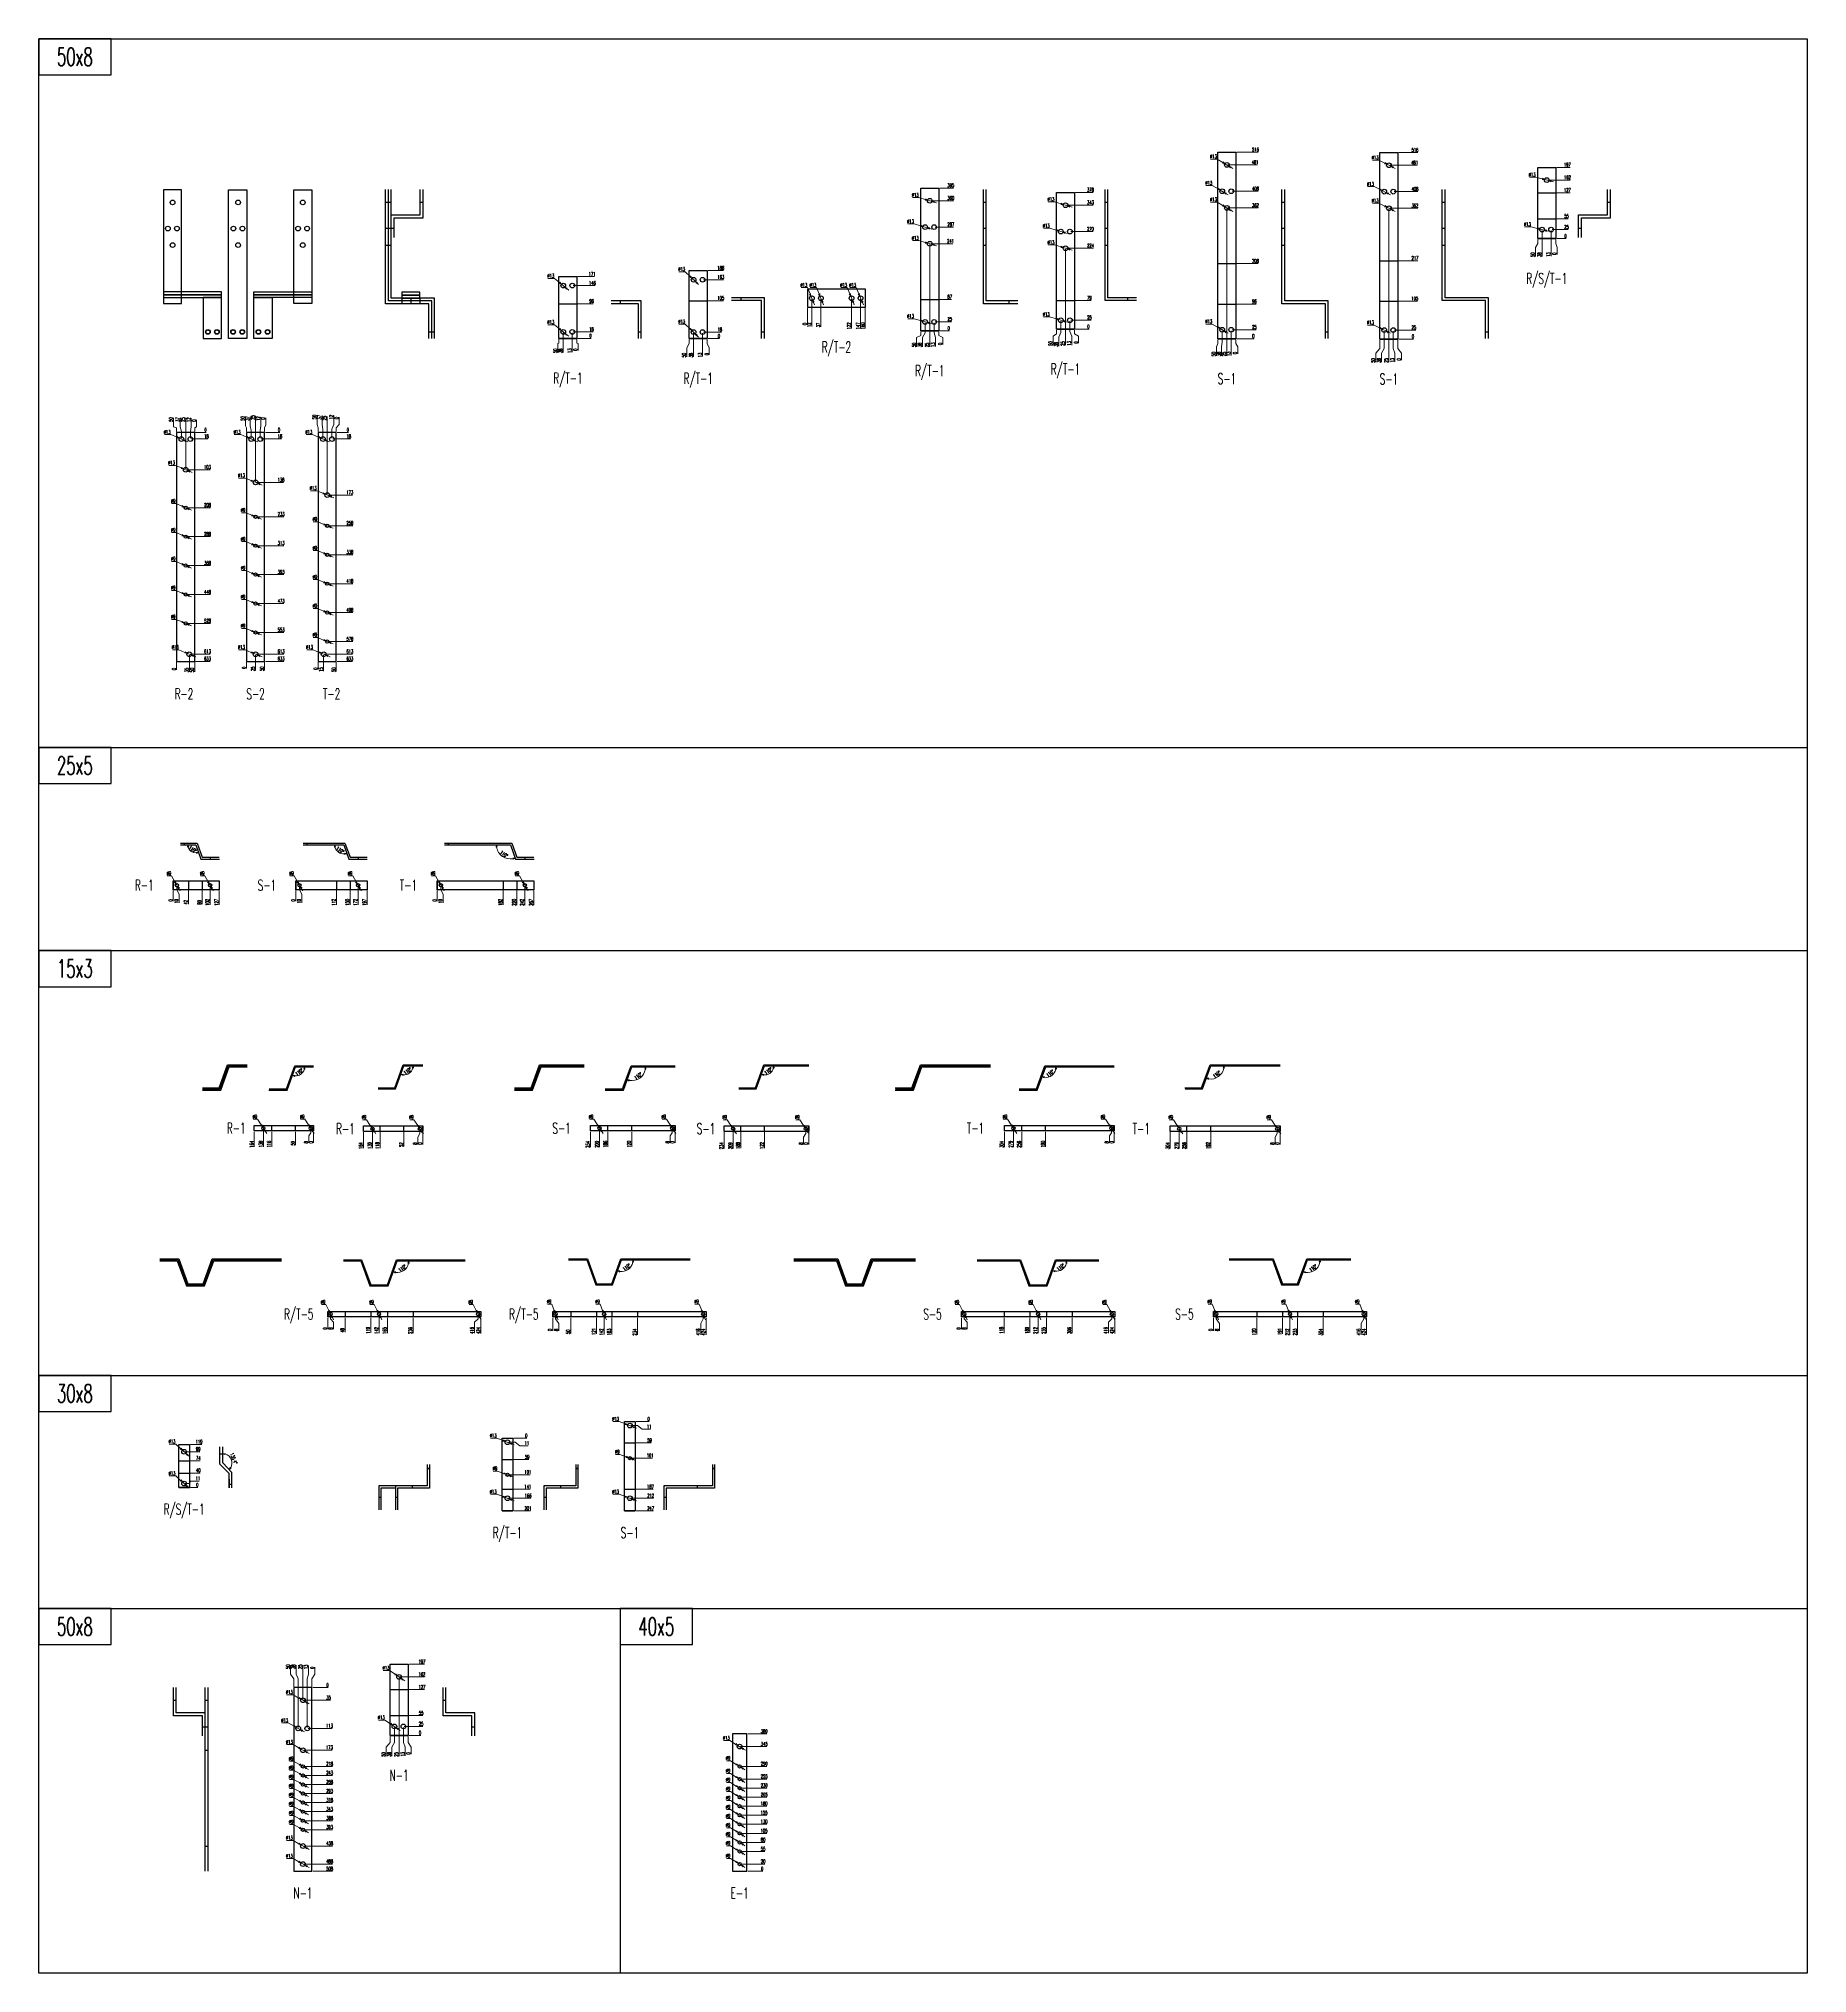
# Model space of a CAD drawing. Header units: millimetres. Extents: x 173893 to 258446, y -176540 to -123824.
# Drawn here: x 186030 to 190921, y -149587 to -144237 of the extents above; entities that cross this region are included whole.
import ezdxf
from ezdxf.enums import TextEntityAlignment as Align

# ---------------------------------------------------------------- set-up
doc = ezdxf.new("R2010")
doc.units = ezdxf.units.MM
doc.header["$LTSCALE"] = 3
doc.layers.add('@.DM. NÉT CHÍNH', color=7, linetype='Continuous')
doc.layers.add('@.VISIBLE', color=7, linetype='Continuous')
doc.styles.add('Ann_w01', font='romans.shx', dxfattribs={"width": 0.6, "bigfont": 'chineset.shx'})
doc.dimstyles.new('Dim 01_SC05', dxfattribs={"dimscale": 5, "dimtxt": 2, "dimasz": 1.3, "dimexe": 0.5, "dimexo": 0.5, "dimgap": 0.5, "dimtad": 1, "dimtoh": 1, "dimdec": 1, "dimzin": 12, "dimdsep": 46, "dimtxsty": 'Ann_w01', "dimblk": 'OPEN30', "dimcen": 1.5, "dimclrd": 6, "dimclre": 6, "dimclrt": 3, "dimadec": 1, "dimazin": 3, "dimtm": 1e-09, "dimtfac": 1, "dimtdec": 1, "dimtmove": 0, "dimatfit": 3, "dimldrblk": 'OPEN30', "dimfxl": 1, "dimtolj": 1, "dimlwd": 20, "dimlwe": 20, "dimarcsym": 0})

# ---------------------------------------------------------------- blocks, each defined once
blk = doc.blocks.new('*D1392')
at = {"layer": '@.DM. NÉT CHÍNH', "color": 6, "linetype": 'Continuous', "lineweight": 20, "transparency": 16777216}
blk.add_line((187521.1, -145065.5), (187558.1, -145065.5), dxfattribs=at)
at = {"layer": 'Defpoints', "color": 0, "linetype": 'Continuous', "transparency": 16777216}
for p in [(187493.6, -145065.5), (187518.6, -145065.5), (187551.6, -145065.5)]:
    blk.add_point(p, dxfattribs=at)
at = {"layer": '@.DM. NÉT CHÍNH', "color": 3, "linetype": 'Continuous', "transparency": 16777216, "insert": (187556.1, -145058), "char_height": 10, "attachment_point": 5, "style": 'Ann_w01'}
blk.add_mtext('\\A1;0', dxfattribs=at)
blk = doc.blocks.new('_Open30')
at = {"color": 0, "linetype": 'ByBlock', "lineweight": -2}
for p, q in [((-1, 0.27), (0, 0)), ((0, 0), (-1, -0.27)), ((0, 0), (-1, 0))]:
    blk.add_line(p, q, dxfattribs=at)
blk = doc.blocks.new('*D1393')
at = {"layer": '@.DM. NÉT CHÍNH', "color": 6, "linetype": 'Continuous', "lineweight": 20, "transparency": 16777216}
blk.add_line((187508.1, -145047.5), (187563, -145047.5), dxfattribs=at)
at = {"layer": 'Defpoints', "color": 0, "linetype": 'Continuous', "transparency": 16777216}
for p in [(187493.6, -145065.5), (187505.6, -145047.5), (187551.6, -145047.5)]:
    blk.add_point(p, dxfattribs=at)
at = {"layer": '@.DM. NÉT CHÍNH', "color": 3, "linetype": 'Continuous', "transparency": 16777216, "insert": (187558.5, -145040), "char_height": 10, "attachment_point": 5, "style": 'Ann_w01'}
blk.add_mtext('\\A1;18', dxfattribs=at)
blk = doc.blocks.new('*D1394')
at = {"layer": '@.DM. NÉT CHÍNH', "color": 6, "linetype": 'Continuous', "lineweight": 20, "transparency": 16777216}
blk.add_line((187521.1, -144969.5), (187563.8, -144969.5), dxfattribs=at)
at = {"layer": 'Defpoints', "color": 0, "linetype": 'Continuous', "transparency": 16777216}
for p in [(187518.6, -144969.5), (187551.6, -144969.5), (187493.6, -145065.5)]:
    blk.add_point(p, dxfattribs=at)
at = {"layer": '@.DM. NÉT CHÍNH', "color": 3, "linetype": 'Continuous', "transparency": 16777216, "insert": (187559, -144962), "char_height": 10, "attachment_point": 5, "style": 'Ann_w01'}
blk.add_mtext('\\A1;96', dxfattribs=at)
blk = doc.blocks.new('*D1395')
at = {"layer": '@.DM. NÉT CHÍNH', "color": 6, "linetype": 'Continuous', "lineweight": 20, "transparency": 16777216}
blk.add_line((187508.1, -144919.5), (187568.7, -144919.5), dxfattribs=at)
at = {"layer": 'Defpoints', "color": 0, "linetype": 'Continuous', "transparency": 16777216}
for p in [(187505.6, -144919.5), (187551.6, -144919.5), (187493.6, -145065.5)]:
    blk.add_point(p, dxfattribs=at)
at = {"layer": '@.DM. NÉT CHÍNH', "color": 3, "linetype": 'Continuous', "transparency": 16777216, "insert": (187561.4, -144912), "char_height": 10, "attachment_point": 5, "style": 'Ann_w01'}
blk.add_mtext('\\A1;146', dxfattribs=at)
blk = doc.blocks.new('*D1396')
at = {"layer": '@.DM. NÉT CHÍNH', "color": 6, "linetype": 'Continuous', "lineweight": 20, "transparency": 16777216}
blk.add_line((187521.1, -144894.5), (187567, -144894.5), dxfattribs=at)
at = {"layer": 'Defpoints', "color": 0, "linetype": 'Continuous', "transparency": 16777216}
for p in [(187518.6, -144894.5), (187551.6, -144894.5), (187493.6, -145065.5)]:
    blk.add_point(p, dxfattribs=at)
at = {"layer": '@.DM. NÉT CHÍNH', "color": 3, "linetype": 'Continuous', "transparency": 16777216, "insert": (187560.5, -144887), "char_height": 10, "attachment_point": 5, "style": 'Ann_w01'}
blk.add_mtext('\\A1;171', dxfattribs=at)
blk = doc.blocks.new('*D1397')
at = {"layer": '@.DM. NÉT CHÍNH', "color": 6, "linetype": 'Continuous', "lineweight": 20, "transparency": 16777216}
for p, q in [((187468.6, -145078.5), (187466.1, -145079.4)), ((187466.1, -145079.4), (187466.1, -145104.6)), ((187468.6, -145068), (187468.6, -145078.5))]:
    blk.add_line(p, q, dxfattribs=at)
at = {"layer": 'Defpoints', "color": 0, "linetype": 'Continuous', "transparency": 16777216}
for p in [(187468.6, -145065.5), (187518.6, -145065.5), (187466.1, -145092.4)]:
    blk.add_point(p, dxfattribs=at)
at = {"layer": '@.DM. NÉT CHÍNH', "color": 3, "linetype": 'Continuous', "transparency": 16777216, "insert": (187458.6, -145099.8), "char_height": 10, "attachment_point": 5, "rotation": 90, "style": 'Ann_w01'}
blk.add_mtext('\\A1;50', dxfattribs=at)
blk = doc.blocks.new('*D1398')
at = {"layer": '@.DM. NÉT CHÍNH', "color": 6, "linetype": 'Continuous', "lineweight": 20, "transparency": 16777216}
blk.add_line((187480.6, -145050), (187480.6, -145104.6), dxfattribs=at)
at = {"layer": 'Defpoints', "color": 0, "linetype": 'Continuous', "transparency": 16777216}
for p in [(187480.6, -145047.5), (187518.6, -145065.5), (187480.6, -145092.4)]:
    blk.add_point(p, dxfattribs=at)
at = {"layer": '@.DM. NÉT CHÍNH', "color": 3, "linetype": 'Continuous', "transparency": 16777216, "insert": (187473.1, -145099.8), "char_height": 10, "attachment_point": 5, "rotation": 90, "style": 'Ann_w01'}
blk.add_mtext('\\A1;38', dxfattribs=at)
blk = doc.blocks.new('*D1399')
at = {"layer": '@.DM. NÉT CHÍNH', "color": 6, "linetype": 'Continuous', "lineweight": 20, "transparency": 16777216}
blk.add_line((187505.6, -145050), (187505.6, -145103.8), dxfattribs=at)
at = {"layer": 'Defpoints', "color": 0, "linetype": 'Continuous', "transparency": 16777216}
for p in [(187505.6, -145047.5), (187518.6, -145065.5), (187505.6, -145092.4)]:
    blk.add_point(p, dxfattribs=at)
at = {"layer": '@.DM. NÉT CHÍNH', "color": 3, "linetype": 'Continuous', "transparency": 16777216, "insert": (187498.1, -145099.3), "char_height": 10, "attachment_point": 5, "rotation": 90, "style": 'Ann_w01'}
blk.add_mtext('\\A1;13', dxfattribs=at)
blk = doc.blocks.new('*D1400')
at = {"layer": '@.DM. NÉT CHÍNH', "color": 6, "linetype": 'Continuous', "lineweight": 20, "transparency": 16777216}
for p, q in [((187518.6, -145068), (187518.6, -145078.5)), ((187518.6, -145078.5), (187521.8, -145079.4)), ((187521.8, -145079.4), (187521.8, -145098.9))]:
    blk.add_line(p, q, dxfattribs=at)
at = {"layer": 'Defpoints', "color": 0, "linetype": 'Continuous', "transparency": 16777216}
for p in [(187518.6, -145065.5), (187518.6, -145065.5), (187521.8, -145092.4)]:
    blk.add_point(p, dxfattribs=at)
at = {"layer": '@.DM. NÉT CHÍNH', "color": 3, "linetype": 'Continuous', "transparency": 16777216, "insert": (187514.3, -145096.9), "char_height": 10, "attachment_point": 5, "rotation": 90, "style": 'Ann_w01'}
blk.add_mtext('\\A1;0', dxfattribs=at)
blk = doc.blocks.new('*D1401')
at = {"layer": '@.DM. NÉT CHÍNH', "color": 6, "linetype": 'Continuous', "lineweight": 20, "transparency": 16777216}
for p, q in [((187438.4, -144899.8), (187456, -144899.8)), ((187456, -144899.8), (187470.5, -144911.3)), ((187485.7, -144923.5), (187475.6, -144915.4)), ((187490.8, -144927.6), (187495.9, -144931.6))]:
    blk.add_line(p, q, dxfattribs=at)
at = {"layer": 'Defpoints', "color": 0, "linetype": 'Continuous', "transparency": 16777216}
for p in [(187475.6, -144915.4), (187485.7, -144923.5)]:
    blk.add_point(p, dxfattribs=at)
at = {"layer": '@.DM. NÉT CHÍNH', "color": 6, "linetype": 'Continuous', "lineweight": 20, "transparency": 16777216, "xscale": 6.5, "yscale": 6.5, "zscale": 6.5}
for p, rotation in [((187475.6, -144915.4), 321.3242888366756), ((187485.7, -144923.5), 141.3242888366756)]:
    blk.add_blockref('_Open30', p, dxfattribs=dict(at, rotation=rotation))
at = {"layer": '@.DM. NÉT CHÍNH', "color": 3, "linetype": 'Continuous', "transparency": 16777216, "insert": (187446, -144892.3), "char_height": 10, "attachment_point": 5, "style": 'Ann_w01'}
blk.add_mtext('\\A1;∅13', dxfattribs=at)
blk = doc.blocks.new('*D1402')
at = {"layer": '@.DM. NÉT CHÍNH', "color": 6, "linetype": 'Continuous', "lineweight": 20, "transparency": 16777216}
for p, q in [((187438.4, -145027.8), (187456, -145027.8)), ((187456, -145027.8), (187470.5, -145039.3)), ((187485.7, -145051.5), (187475.6, -145043.4)), ((187490.8, -145055.6), (187495.9, -145059.6))]:
    blk.add_line(p, q, dxfattribs=at)
at = {"layer": 'Defpoints', "color": 0, "linetype": 'Continuous', "transparency": 16777216}
for p in [(187475.6, -145043.4), (187485.7, -145051.5)]:
    blk.add_point(p, dxfattribs=at)
at = {"layer": '@.DM. NÉT CHÍNH', "color": 6, "linetype": 'Continuous', "lineweight": 20, "transparency": 16777216, "xscale": 6.5, "yscale": 6.5, "zscale": 6.5}
for p, rotation in [((187475.6, -145043.4), 321.3242888364954), ((187485.7, -145051.5), 141.3242888364954)]:
    blk.add_blockref('_Open30', p, dxfattribs=dict(at, rotation=rotation))
at = {"layer": '@.DM. NÉT CHÍNH', "color": 3, "linetype": 'Continuous', "transparency": 16777216, "insert": (187446, -145020.3), "char_height": 10, "attachment_point": 5, "style": 'Ann_w01'}
blk.add_mtext('\\A1;∅13', dxfattribs=at)
blk = doc.blocks.new('*D1403')
at = {"layer": '@.DM. NÉT CHÍNH', "color": 6, "linetype": 'Continuous', "lineweight": 20, "transparency": 16777216}
blk.add_line((187881.5, -145066.1), (187913.1, -145066.1), dxfattribs=at)
at = {"layer": 'Defpoints', "color": 0, "linetype": 'Continuous', "transparency": 16777216}
for p in [(187854, -145066.1), (187879, -145066.1), (187906.6, -145066.1)]:
    blk.add_point(p, dxfattribs=at)
at = {"layer": '@.DM. NÉT CHÍNH', "color": 3, "linetype": 'Continuous', "transparency": 16777216, "insert": (187911.1, -145058.6), "char_height": 10, "attachment_point": 5, "style": 'Ann_w01'}
blk.add_mtext('\\A1;0', dxfattribs=at)
blk = doc.blocks.new('*D1404')
at = {"layer": '@.DM. NÉT CHÍNH', "color": 6, "linetype": 'Continuous', "lineweight": 20, "transparency": 16777216}
blk.add_line((187868.5, -145048.1), (187917.9, -145048.1), dxfattribs=at)
at = {"layer": 'Defpoints', "color": 0, "linetype": 'Continuous', "transparency": 16777216}
for p in [(187854, -145066.1), (187866, -145048.1), (187906.6, -145048.1)]:
    blk.add_point(p, dxfattribs=at)
at = {"layer": '@.DM. NÉT CHÍNH', "color": 3, "linetype": 'Continuous', "transparency": 16777216, "insert": (187913.5, -145040.6), "char_height": 10, "attachment_point": 5, "style": 'Ann_w01'}
blk.add_mtext('\\A1;18', dxfattribs=at)
blk = doc.blocks.new('*D1405')
at = {"layer": '@.DM. NÉT CHÍNH', "color": 6, "linetype": 'Continuous', "lineweight": 20, "transparency": 16777216}
blk.add_line((187881.5, -144961.1), (187923.6, -144961.1), dxfattribs=at)
at = {"layer": 'Defpoints', "color": 0, "linetype": 'Continuous', "transparency": 16777216}
for p in [(187879, -144961.1), (187906.6, -144961.1), (187854, -145066.1)]:
    blk.add_point(p, dxfattribs=at)
at = {"layer": '@.DM. NÉT CHÍNH', "color": 3, "linetype": 'Continuous', "transparency": 16777216, "insert": (187916.3, -144953.6), "char_height": 10, "attachment_point": 5, "style": 'Ann_w01'}
blk.add_mtext('\\A1;105', dxfattribs=at)
blk = doc.blocks.new('*D1406')
at = {"layer": '@.DM. NÉT CHÍNH', "color": 6, "linetype": 'Continuous', "lineweight": 20, "transparency": 16777216}
blk.add_line((187868.5, -144903.1), (187923.6, -144903.1), dxfattribs=at)
at = {"layer": 'Defpoints', "color": 0, "linetype": 'Continuous', "transparency": 16777216}
for p in [(187866, -144903.1), (187906.6, -144903.1), (187854, -145066.1)]:
    blk.add_point(p, dxfattribs=at)
at = {"layer": '@.DM. NÉT CHÍNH', "color": 3, "linetype": 'Continuous', "transparency": 16777216, "insert": (187916.3, -144895.6), "char_height": 10, "attachment_point": 5, "style": 'Ann_w01'}
blk.add_mtext('\\A1;163', dxfattribs=at)
blk = doc.blocks.new('*D1407')
at = {"layer": '@.DM. NÉT CHÍNH', "color": 6, "linetype": 'Continuous', "lineweight": 20, "transparency": 16777216}
blk.add_line((187881.5, -144878.1), (187923.6, -144878.1), dxfattribs=at)
at = {"layer": 'Defpoints', "color": 0, "linetype": 'Continuous', "transparency": 16777216}
for p in [(187879, -144878.1), (187906.6, -144878.1), (187854, -145066.1)]:
    blk.add_point(p, dxfattribs=at)
at = {"layer": '@.DM. NÉT CHÍNH', "color": 3, "linetype": 'Continuous', "transparency": 16777216, "insert": (187916.3, -144870.6), "char_height": 10, "attachment_point": 5, "style": 'Ann_w01'}
blk.add_mtext('\\A1;188', dxfattribs=at)
blk = doc.blocks.new('*D1408')
at = {"layer": '@.DM. NÉT CHÍNH', "color": 6, "linetype": 'Continuous', "lineweight": 20, "transparency": 16777216}
for p, q in [((187829, -145079.1), (187822.1, -145091.5)), ((187829, -145068.6), (187829, -145079.1)), ((187822.1, -145091.5), (187822.1, -145116.8))]:
    blk.add_line(p, q, dxfattribs=at)
at = {"layer": 'Defpoints', "color": 0, "linetype": 'Continuous', "transparency": 16777216}
for p in [(187829, -145066.1), (187879, -145066.1), (187822.1, -145104.5)]:
    blk.add_point(p, dxfattribs=at)
at = {"layer": '@.DM. NÉT CHÍNH', "color": 3, "linetype": 'Continuous', "transparency": 16777216, "insert": (187814.6, -145111.9), "char_height": 10, "attachment_point": 5, "rotation": 90, "style": 'Ann_w01'}
blk.add_mtext('\\A1;50', dxfattribs=at)
blk = doc.blocks.new('*D1409')
at = {"layer": '@.DM. NÉT CHÍNH', "color": 6, "linetype": 'Continuous', "lineweight": 20, "transparency": 16777216}
blk.add_line((187841, -145050.6), (187841, -145116.8), dxfattribs=at)
at = {"layer": 'Defpoints', "color": 0, "linetype": 'Continuous', "transparency": 16777216}
for p in [(187841, -145048.1), (187879, -145066.1), (187841, -145104.5)]:
    blk.add_point(p, dxfattribs=at)
at = {"layer": '@.DM. NÉT CHÍNH', "color": 3, "linetype": 'Continuous', "transparency": 16777216, "insert": (187833.5, -145111.9), "char_height": 10, "attachment_point": 5, "rotation": 90, "style": 'Ann_w01'}
blk.add_mtext('\\A1;38', dxfattribs=at)
blk = doc.blocks.new('*D1410')
at = {"layer": '@.DM. NÉT CHÍNH', "color": 6, "linetype": 'Continuous', "lineweight": 20, "transparency": 16777216}
blk.add_line((187866, -145050.6), (187866, -145115.9), dxfattribs=at)
at = {"layer": 'Defpoints', "color": 0, "linetype": 'Continuous', "transparency": 16777216}
for p in [(187866, -145048.1), (187879, -145066.1), (187866, -145104.5)]:
    blk.add_point(p, dxfattribs=at)
at = {"layer": '@.DM. NÉT CHÍNH', "color": 3, "linetype": 'Continuous', "transparency": 16777216, "insert": (187858.5, -145111.5), "char_height": 10, "attachment_point": 5, "rotation": 90, "style": 'Ann_w01'}
blk.add_mtext('\\A1;13', dxfattribs=at)
blk = doc.blocks.new('*D1411')
at = {"layer": '@.DM. NÉT CHÍNH', "color": 6, "linetype": 'Continuous', "lineweight": 20, "transparency": 16777216}
for p, q in [((187879, -145068.6), (187879, -145079.1)), ((187879, -145079.1), (187884.5, -145091.5)), ((187884.5, -145091.5), (187884.5, -145111))]:
    blk.add_line(p, q, dxfattribs=at)
at = {"layer": 'Defpoints', "color": 0, "linetype": 'Continuous', "transparency": 16777216}
for p in [(187879, -145066.1), (187879, -145066.1), (187884.5, -145104.5)]:
    blk.add_point(p, dxfattribs=at)
at = {"layer": '@.DM. NÉT CHÍNH', "color": 3, "linetype": 'Continuous', "transparency": 16777216, "insert": (187877, -145109), "char_height": 10, "attachment_point": 5, "rotation": 90, "style": 'Ann_w01'}
blk.add_mtext('\\A1;0', dxfattribs=at)
blk = doc.blocks.new('*D1412')
at = {"layer": '@.DM. NÉT CHÍNH', "color": 6, "linetype": 'Continuous', "lineweight": 20, "transparency": 16777216}
for p, q in [((187800.6, -144881.3), (187818.2, -144881.3)), ((187818.2, -144881.3), (187831.6, -144894.1)), ((187845.6, -144907.6), (187836.3, -144898.6)), ((187850.3, -144912.1), (187855, -144916.6))]:
    blk.add_line(p, q, dxfattribs=at)
at = {"layer": 'Defpoints', "color": 0, "linetype": 'Continuous', "transparency": 16777216}
for p in [(187836.3, -144898.6), (187845.6, -144907.6)]:
    blk.add_point(p, dxfattribs=at)
at = {"layer": '@.DM. NÉT CHÍNH', "color": 6, "linetype": 'Continuous', "lineweight": 20, "transparency": 16777216, "xscale": 6.5, "yscale": 6.5, "zscale": 6.5}
for p, rotation in [((187836.3, -144898.6), 316.1239640946238), ((187845.6, -144907.6), 136.1239640946238)]:
    blk.add_blockref('_Open30', p, dxfattribs=dict(at, rotation=rotation))
at = {"layer": '@.DM. NÉT CHÍNH', "color": 3, "linetype": 'Continuous', "transparency": 16777216, "insert": (187808.2, -144873.8), "char_height": 10, "attachment_point": 5, "style": 'Ann_w01'}
blk.add_mtext('\\A1;∅13', dxfattribs=at)
blk = doc.blocks.new('*D1413')
at = {"layer": '@.DM. NÉT CHÍNH', "color": 6, "linetype": 'Continuous', "lineweight": 20, "transparency": 16777216}
for p, q in [((187800.6, -145026.3), (187818.2, -145026.3)), ((187818.2, -145026.3), (187831.6, -145039.1)), ((187845.6, -145052.6), (187836.3, -145043.6)), ((187850.3, -145057.1), (187855, -145061.6))]:
    blk.add_line(p, q, dxfattribs=at)
at = {"layer": 'Defpoints', "color": 0, "linetype": 'Continuous', "transparency": 16777216}
for p in [(187836.3, -145043.6), (187845.6, -145052.6)]:
    blk.add_point(p, dxfattribs=at)
at = {"layer": '@.DM. NÉT CHÍNH', "color": 6, "linetype": 'Continuous', "lineweight": 20, "transparency": 16777216, "xscale": 6.5, "yscale": 6.5, "zscale": 6.5}
for p, rotation in [((187836.3, -145043.6), 316.1239640944495), ((187845.6, -145052.6), 136.1239640944495)]:
    blk.add_blockref('_Open30', p, dxfattribs=dict(at, rotation=rotation))
at = {"layer": '@.DM. NÉT CHÍNH', "color": 3, "linetype": 'Continuous', "transparency": 16777216, "insert": (187808.2, -145018.8), "char_height": 10, "attachment_point": 5, "style": 'Ann_w01'}
blk.add_mtext('\\A1;∅13', dxfattribs=at)
blk = doc.blocks.new('*D1414')
at = {"layer": '@.DM. NÉT CHÍNH', "color": 6, "linetype": 'Continuous', "lineweight": 20, "transparency": 16777216}
blk.add_line((188156.2, -144981.7), (188156.2, -145027.6), dxfattribs=at)
at = {"layer": 'Defpoints', "color": 0, "linetype": 'Continuous', "transparency": 16777216}
for p in [(188156.2, -144954.2), (188156.2, -144979.2), (188156.2, -145021.1)]:
    blk.add_point(p, dxfattribs=at)
at = {"layer": '@.DM. NÉT CHÍNH', "color": 3, "linetype": 'Continuous', "transparency": 16777216, "insert": (188148.7, -145025.6), "char_height": 10, "attachment_point": 5, "rotation": 90, "style": 'Ann_w01'}
blk.add_mtext('\\A1;0', dxfattribs=at)
blk = doc.blocks.new('*D1415')
at = {"layer": '@.DM. NÉT CHÍNH', "color": 6, "linetype": 'Continuous', "lineweight": 20, "transparency": 16777216}
blk.add_line((188168.2, -144956.7), (188168.2, -145032.5), dxfattribs=at)
at = {"layer": 'Defpoints', "color": 0, "linetype": 'Continuous', "transparency": 16777216}
for p in [(188156.2, -144954.2), (188168.2, -144954.2), (188168.2, -145021.1)]:
    blk.add_point(p, dxfattribs=at)
at = {"layer": '@.DM. NÉT CHÍNH', "color": 3, "linetype": 'Continuous', "transparency": 16777216, "insert": (188160.7, -145028), "char_height": 10, "attachment_point": 5, "rotation": 90, "style": 'Ann_w01'}
blk.add_mtext('\\A1;12', dxfattribs=at)
blk = doc.blocks.new('*D1416')
at = {"layer": '@.DM. NÉT CHÍNH', "color": 6, "linetype": 'Continuous', "lineweight": 20, "transparency": 16777216}
blk.add_line((188193.2, -144956.7), (188193.2, -145033.3), dxfattribs=at)
at = {"layer": 'Defpoints', "color": 0, "linetype": 'Continuous', "transparency": 16777216}
for p in [(188156.2, -144954.2), (188193.2, -144954.2), (188193.2, -145021.1)]:
    blk.add_point(p, dxfattribs=at)
at = {"layer": '@.DM. NÉT CHÍNH', "color": 3, "linetype": 'Continuous', "transparency": 16777216, "insert": (188185.7, -145028.5), "char_height": 10, "attachment_point": 5, "rotation": 90, "style": 'Ann_w01'}
blk.add_mtext('\\A1;37', dxfattribs=at)
blk = doc.blocks.new('*D1417')
at = {"layer": '@.DM. NÉT CHÍNH', "color": 6, "linetype": 'Continuous', "lineweight": 20, "transparency": 16777216}
blk.add_line((188278.1, -144956.7), (188278.1, -145038.2), dxfattribs=at)
at = {"layer": 'Defpoints', "color": 0, "linetype": 'Continuous', "transparency": 16777216}
for p in [(188156.2, -144954.2), (188278.1, -144954.2), (188278.1, -145021.1)]:
    blk.add_point(p, dxfattribs=at)
at = {"layer": '@.DM. NÉT CHÍNH', "color": 3, "linetype": 'Continuous', "transparency": 16777216, "insert": (188270.6, -145030.9), "char_height": 10, "attachment_point": 5, "rotation": 90, "style": 'Ann_w01'}
blk.add_mtext('\\A1;122', dxfattribs=at)
blk = doc.blocks.new('*D1418')
at = {"layer": '@.DM. NÉT CHÍNH', "color": 6, "linetype": 'Continuous', "lineweight": 20, "transparency": 16777216}
blk.add_line((188303.1, -144956.7), (188303.1, -145038.2), dxfattribs=at)
at = {"layer": 'Defpoints', "color": 0, "linetype": 'Continuous', "transparency": 16777216}
for p in [(188156.2, -144954.2), (188303.1, -144954.2), (188303.1, -145021.1)]:
    blk.add_point(p, dxfattribs=at)
at = {"layer": '@.DM. NÉT CHÍNH', "color": 3, "linetype": 'Continuous', "transparency": 16777216, "insert": (188295.6, -145030.9), "char_height": 10, "attachment_point": 5, "rotation": 90, "style": 'Ann_w01'}
blk.add_mtext('\\A1;147', dxfattribs=at)
blk = doc.blocks.new('*D1419')
at = {"layer": '@.DM. NÉT CHÍNH', "color": 6, "linetype": 'Continuous', "lineweight": 20, "transparency": 16777216}
blk.add_line((188316.1, -144981.7), (188316.1, -145038.2), dxfattribs=at)
at = {"layer": 'Defpoints', "color": 0, "linetype": 'Continuous', "transparency": 16777216}
for p in [(188156.2, -144954.2), (188316.1, -144979.2), (188316.1, -145021.1)]:
    blk.add_point(p, dxfattribs=at)
at = {"layer": '@.DM. NÉT CHÍNH', "color": 3, "linetype": 'Continuous', "transparency": 16777216, "insert": (188308.6, -145030.9), "char_height": 10, "attachment_point": 5, "rotation": 90, "style": 'Ann_w01'}
blk.add_mtext('\\A1;160', dxfattribs=at)
blk = doc.blocks.new('*D1420')
at = {"layer": '@.DM. NÉT CHÍNH', "color": 6, "linetype": 'Continuous', "lineweight": 20, "transparency": 16777216}
for p, q in [((188248.4, -144925.1), (188266.1, -144925.1)), ((188266.1, -144925.1), (188273.2, -144942.2)), ((188280.6, -144960.2), (188275.6, -144948.2)), ((188283.1, -144966.2), (188285.6, -144972.2))]:
    blk.add_line(p, q, dxfattribs=at)
at = {"layer": 'Defpoints', "color": 0, "linetype": 'Continuous', "transparency": 16777216}
for p in [(188275.6, -144948.2), (188280.6, -144960.2)]:
    blk.add_point(p, dxfattribs=at)
at = {"layer": '@.DM. NÉT CHÍNH', "color": 6, "linetype": 'Continuous', "lineweight": 20, "transparency": 16777216, "xscale": 6.5, "yscale": 6.5, "zscale": 6.5}
for p, rotation in [((188275.6, -144948.2), 292.4804589077083), ((188280.6, -144960.2), 112.4804589077084)]:
    blk.add_blockref('_Open30', p, dxfattribs=dict(at, rotation=rotation))
at = {"layer": '@.DM. NÉT CHÍNH', "color": 3, "linetype": 'Continuous', "transparency": 16777216, "insert": (188256, -144917.6), "char_height": 10, "attachment_point": 5, "style": 'Ann_w01'}
blk.add_mtext('\\A1;∅13', dxfattribs=at)
blk = doc.blocks.new('*D1421')
at = {"layer": '@.DM. NÉT CHÍNH', "color": 6, "linetype": 'Continuous', "lineweight": 20, "transparency": 16777216}
for p, q in [((188273.4, -144925.1), (188291.1, -144925.1)), ((188291.1, -144925.1), (188298.2, -144942.2)), ((188305.6, -144960.2), (188300.6, -144948.2)), ((188308.1, -144966.2), (188310.6, -144972.2))]:
    blk.add_line(p, q, dxfattribs=at)
at = {"layer": 'Defpoints', "color": 0, "linetype": 'Continuous', "transparency": 16777216}
for p in [(188300.6, -144948.2), (188305.6, -144960.2)]:
    blk.add_point(p, dxfattribs=at)
at = {"layer": '@.DM. NÉT CHÍNH', "color": 6, "linetype": 'Continuous', "lineweight": 20, "transparency": 16777216, "xscale": 6.5, "yscale": 6.5, "zscale": 6.5}
for p, rotation in [((188300.6, -144948.2), 292.4804589074427), ((188305.6, -144960.2), 112.4804589074427)]:
    blk.add_blockref('_Open30', p, dxfattribs=dict(at, rotation=rotation))
at = {"layer": '@.DM. NÉT CHÍNH', "color": 3, "linetype": 'Continuous', "transparency": 16777216, "insert": (188281, -144917.6), "char_height": 10, "attachment_point": 5, "style": 'Ann_w01'}
blk.add_mtext('\\A1;∅13', dxfattribs=at)
blk = doc.blocks.new('*D1422')
at = {"layer": '@.DM. NÉT CHÍNH', "color": 6, "linetype": 'Continuous', "lineweight": 20, "transparency": 16777216}
for p, q in [((188163.5, -144925.1), (188181.1, -144925.1)), ((188181.1, -144925.1), (188188.2, -144942.2)), ((188195.7, -144960.2), (188190.7, -144948.2)), ((188198.1, -144966.2), (188200.6, -144972.2))]:
    blk.add_line(p, q, dxfattribs=at)
at = {"layer": 'Defpoints', "color": 0, "linetype": 'Continuous', "transparency": 16777216}
for p in [(188190.7, -144948.2), (188195.7, -144960.2)]:
    blk.add_point(p, dxfattribs=at)
at = {"layer": '@.DM. NÉT CHÍNH', "color": 6, "linetype": 'Continuous', "lineweight": 20, "transparency": 16777216, "xscale": 6.5, "yscale": 6.5, "zscale": 6.5}
for p, rotation in [((188190.7, -144948.2), 292.4804589071484), ((188195.7, -144960.2), 112.4804589071484)]:
    blk.add_blockref('_Open30', p, dxfattribs=dict(at, rotation=rotation))
at = {"layer": '@.DM. NÉT CHÍNH', "color": 3, "linetype": 'Continuous', "transparency": 16777216, "insert": (188171.1, -144917.6), "char_height": 10, "attachment_point": 5, "style": 'Ann_w01'}
blk.add_mtext('\\A1;∅13', dxfattribs=at)
blk = doc.blocks.new('*D1423')
at = {"layer": '@.DM. NÉT CHÍNH', "color": 6, "linetype": 'Continuous', "lineweight": 20, "transparency": 16777216}
for p, q in [((188138.5, -144925.1), (188156.1, -144925.1)), ((188156.1, -144925.1), (188163.2, -144942.2)), ((188170.7, -144960.2), (188165.7, -144948.2)), ((188173.1, -144966.2), (188175.6, -144972.2))]:
    blk.add_line(p, q, dxfattribs=at)
at = {"layer": 'Defpoints', "color": 0, "linetype": 'Continuous', "transparency": 16777216}
for p in [(188165.7, -144948.2), (188170.7, -144960.2)]:
    blk.add_point(p, dxfattribs=at)
at = {"layer": '@.DM. NÉT CHÍNH', "color": 6, "linetype": 'Continuous', "lineweight": 20, "transparency": 16777216, "xscale": 6.5, "yscale": 6.5, "zscale": 6.5}
for p, rotation in [((188165.7, -144948.2), 292.4804589074427), ((188170.7, -144960.2), 112.4804589074427)]:
    blk.add_blockref('_Open30', p, dxfattribs=dict(at, rotation=rotation))
at = {"layer": '@.DM. NÉT CHÍNH', "color": 3, "linetype": 'Continuous', "transparency": 16777216, "insert": (188146.1, -144917.6), "char_height": 10, "attachment_point": 5, "style": 'Ann_w01'}
blk.add_mtext('\\A1;∅13', dxfattribs=at)
blk = doc.blocks.new('*D1424')
at = {"layer": '@.DM. NÉT CHÍNH', "color": 6, "linetype": 'Continuous', "lineweight": 20, "transparency": 16777216}
blk.add_line((188522, -145044.7), (188548.8, -145044.7), dxfattribs=at)
at = {"layer": 'Defpoints', "color": 0, "linetype": 'Continuous', "transparency": 16777216}
for p in [(188494.5, -145044.7), (188519.5, -145044.7), (188542.3, -145044.7)]:
    blk.add_point(p, dxfattribs=at)
at = {"layer": '@.DM. NÉT CHÍNH', "color": 3, "linetype": 'Continuous', "transparency": 16777216, "insert": (188546.8, -145037.2), "char_height": 10, "attachment_point": 5, "style": 'Ann_w01'}
blk.add_mtext('\\A1;0', dxfattribs=at)
blk = doc.blocks.new('*D1425')
at = {"layer": '@.DM. NÉT CHÍNH', "color": 6, "linetype": 'Continuous', "lineweight": 20, "transparency": 16777216}
blk.add_line((188509, -145019.7), (188554.5, -145019.7), dxfattribs=at)
at = {"layer": 'Defpoints', "color": 0, "linetype": 'Continuous', "transparency": 16777216}
for p in [(188506.5, -145019.7), (188542.3, -145019.7), (188494.5, -145044.7)]:
    blk.add_point(p, dxfattribs=at)
at = {"layer": '@.DM. NÉT CHÍNH', "color": 3, "linetype": 'Continuous', "transparency": 16777216, "insert": (188549.6, -145012.2), "char_height": 10, "attachment_point": 5, "style": 'Ann_w01'}
blk.add_mtext('\\A1;25', dxfattribs=at)
blk = doc.blocks.new('*D1426')
at = {"layer": '@.DM. NÉT CHÍNH', "color": 6, "linetype": 'Continuous', "lineweight": 20, "transparency": 16777216}
blk.add_line((188522, -144957.7), (188554.5, -144957.7), dxfattribs=at)
at = {"layer": 'Defpoints', "color": 0, "linetype": 'Continuous', "transparency": 16777216}
for p in [(188519.5, -144957.7), (188542.3, -144957.7), (188494.5, -145044.7)]:
    blk.add_point(p, dxfattribs=at)
at = {"layer": '@.DM. NÉT CHÍNH', "color": 3, "linetype": 'Continuous', "transparency": 16777216, "insert": (188549.6, -144950.2), "char_height": 10, "attachment_point": 5, "style": 'Ann_w01'}
blk.add_mtext('\\A1;87', dxfattribs=at)
blk = doc.blocks.new('*D1427')
at = {"layer": '@.DM. NÉT CHÍNH', "color": 6, "linetype": 'Continuous', "lineweight": 20, "transparency": 16777216}
blk.add_line((188497, -144803.7), (188558.5, -144803.7), dxfattribs=at)
at = {"layer": 'Defpoints', "color": 0, "linetype": 'Continuous', "transparency": 16777216}
for p in [(188494.5, -144803.7), (188542.3, -144803.7), (188494.5, -145044.7)]:
    blk.add_point(p, dxfattribs=at)
at = {"layer": '@.DM. NÉT CHÍNH', "color": 3, "linetype": 'Continuous', "transparency": 16777216, "insert": (188551.6, -144796.2), "char_height": 10, "attachment_point": 5, "style": 'Ann_w01'}
blk.add_mtext('\\A1;241', dxfattribs=at)
blk = doc.blocks.new('*D1428')
at = {"layer": '@.DM. NÉT CHÍNH', "color": 6, "linetype": 'Continuous', "lineweight": 20, "transparency": 16777216}
blk.add_line((188509, -144757.7), (188560.2, -144757.7), dxfattribs=at)
at = {"layer": 'Defpoints', "color": 0, "linetype": 'Continuous', "transparency": 16777216}
for p in [(188506.5, -144757.7), (188542.3, -144757.7), (188494.5, -145044.7)]:
    blk.add_point(p, dxfattribs=at)
at = {"layer": '@.DM. NÉT CHÍNH', "color": 3, "linetype": 'Continuous', "transparency": 16777216, "insert": (188552.5, -144750.2), "char_height": 10, "attachment_point": 5, "style": 'Ann_w01'}
blk.add_mtext('\\A1;287', dxfattribs=at)
blk = doc.blocks.new('*D1429')
at = {"layer": '@.DM. NÉT CHÍNH', "color": 6, "linetype": 'Continuous', "lineweight": 20, "transparency": 16777216}
blk.add_line((188497, -144684.7), (188560.2, -144684.7), dxfattribs=at)
at = {"layer": 'Defpoints', "color": 0, "linetype": 'Continuous', "transparency": 16777216}
for p in [(188494.5, -144684.7), (188542.3, -144684.7), (188494.5, -145044.7)]:
    blk.add_point(p, dxfattribs=at)
at = {"layer": '@.DM. NÉT CHÍNH', "color": 3, "linetype": 'Continuous', "transparency": 16777216, "insert": (188552.5, -144677.2), "char_height": 10, "attachment_point": 5, "style": 'Ann_w01'}
blk.add_mtext('\\A1;360', dxfattribs=at)
blk = doc.blocks.new('*D1430')
at = {"layer": '@.DM. NÉT CHÍNH', "color": 6, "linetype": 'Continuous', "lineweight": 20, "transparency": 16777216}
blk.add_line((188522, -144649.7), (188560.2, -144649.7), dxfattribs=at)
at = {"layer": 'Defpoints', "color": 0, "linetype": 'Continuous', "transparency": 16777216}
for p in [(188519.5, -144649.7), (188542.3, -144649.7), (188494.5, -145044.7)]:
    blk.add_point(p, dxfattribs=at)
at = {"layer": '@.DM. NÉT CHÍNH', "color": 3, "linetype": 'Continuous', "transparency": 16777216, "insert": (188552.5, -144642.2), "char_height": 10, "attachment_point": 5, "style": 'Ann_w01'}
blk.add_mtext('\\A1;395', dxfattribs=at)
blk = doc.blocks.new('*D1431')
at = {"layer": '@.DM. NÉT CHÍNH', "color": 6, "linetype": 'Continuous', "lineweight": 20, "transparency": 16777216}
for p, q in [((188469.5, -145057.7), (188457.9, -145063.1)), ((188457.9, -145063.1), (188457.9, -145088.3)), ((188469.5, -145047.2), (188469.5, -145057.7))]:
    blk.add_line(p, q, dxfattribs=at)
at = {"layer": 'Defpoints', "color": 0, "linetype": 'Continuous', "transparency": 16777216}
for p in [(188457.9, -145076.1), (188469.5, -145044.7), (188519.5, -145044.7)]:
    blk.add_point(p, dxfattribs=at)
at = {"layer": '@.DM. NÉT CHÍNH', "color": 3, "linetype": 'Continuous', "transparency": 16777216, "insert": (188450.4, -145083.5), "char_height": 10, "attachment_point": 5, "rotation": 90, "style": 'Ann_w01'}
blk.add_mtext('\\A1;50', dxfattribs=at)
blk = doc.blocks.new('*D1432')
at = {"layer": '@.DM. NÉT CHÍNH', "color": 6, "linetype": 'Continuous', "lineweight": 20, "transparency": 16777216}
for p, q in [((188481.5, -145022.2), (188481.5, -145050.1)), ((188481.5, -145050.1), (188473.9, -145063.1)), ((188473.9, -145063.1), (188473.9, -145088.3))]:
    blk.add_line(p, q, dxfattribs=at)
at = {"layer": 'Defpoints', "color": 0, "linetype": 'Continuous', "transparency": 16777216}
for p in [(188481.5, -145019.7), (188473.9, -145076.1), (188519.5, -145044.7)]:
    blk.add_point(p, dxfattribs=at)
at = {"layer": '@.DM. NÉT CHÍNH', "color": 3, "linetype": 'Continuous', "transparency": 16777216, "insert": (188466.4, -145083.5), "char_height": 10, "attachment_point": 5, "rotation": 90, "style": 'Ann_w01'}
blk.add_mtext('\\A1;38', dxfattribs=at)
blk = doc.blocks.new('*D1433')
at = {"layer": '@.DM. NÉT CHÍNH', "color": 6, "linetype": 'Continuous', "lineweight": 20, "transparency": 16777216}
blk.add_line((188494.5, -144806.2), (188494.5, -145088.3), dxfattribs=at)
at = {"layer": 'Defpoints', "color": 0, "linetype": 'Continuous', "transparency": 16777216}
for p in [(188494.5, -144803.7), (188494.5, -145076.1), (188519.5, -145044.7)]:
    blk.add_point(p, dxfattribs=at)
at = {"layer": '@.DM. NÉT CHÍNH', "color": 3, "linetype": 'Continuous', "transparency": 16777216, "insert": (188487, -145083.5), "char_height": 10, "attachment_point": 5, "rotation": 90, "style": 'Ann_w01'}
blk.add_mtext('\\A1;25', dxfattribs=at)
blk = doc.blocks.new('*D1434')
at = {"layer": '@.DM. NÉT CHÍNH', "color": 6, "linetype": 'Continuous', "lineweight": 20, "transparency": 16777216}
for p, q in [((188506.5, -145022.2), (188506.5, -145050.1)), ((188506.5, -145050.1), (188510.6, -145063.1)), ((188510.6, -145063.1), (188510.6, -145087.5))]:
    blk.add_line(p, q, dxfattribs=at)
at = {"layer": 'Defpoints', "color": 0, "linetype": 'Continuous', "transparency": 16777216}
for p in [(188506.5, -145019.7), (188510.6, -145076.1), (188519.5, -145044.7)]:
    blk.add_point(p, dxfattribs=at)
at = {"layer": '@.DM. NÉT CHÍNH', "color": 3, "linetype": 'Continuous', "transparency": 16777216, "insert": (188503.1, -145083), "char_height": 10, "attachment_point": 5, "rotation": 90, "style": 'Ann_w01'}
blk.add_mtext('\\A1;13', dxfattribs=at)
blk = doc.blocks.new('*D1435')
at = {"layer": '@.DM. NÉT CHÍNH', "color": 6, "linetype": 'Continuous', "lineweight": 20, "transparency": 16777216}
for p, q in [((188519.5, -145047.2), (188519.5, -145057.7)), ((188519.5, -145057.7), (188530.8, -145063.1)), ((188530.8, -145063.1), (188530.8, -145082.6))]:
    blk.add_line(p, q, dxfattribs=at)
at = {"layer": 'Defpoints', "color": 0, "linetype": 'Continuous', "transparency": 16777216}
for p in [(188519.5, -145044.7), (188519.5, -145044.7), (188530.8, -145076.1)]:
    blk.add_point(p, dxfattribs=at)
at = {"layer": '@.DM. NÉT CHÍNH', "color": 3, "linetype": 'Continuous', "transparency": 16777216, "insert": (188523.3, -145080.6), "char_height": 10, "attachment_point": 5, "rotation": 90, "style": 'Ann_w01'}
blk.add_mtext('\\A1;0', dxfattribs=at)
blk = doc.blocks.new('*D1436')
at = {"layer": '@.DM. NÉT CHÍNH', "color": 6, "linetype": 'Continuous', "lineweight": 20, "transparency": 16777216}
for p, q in [((188446.5, -144676), (188464.2, -144676)), ((188464.2, -144676), (188482, -144681.1)), ((188500.7, -144686.5), (188488.2, -144682.9)), ((188507, -144688.3), (188513.2, -144690.1))]:
    blk.add_line(p, q, dxfattribs=at)
at = {"layer": 'Defpoints', "color": 0, "linetype": 'Continuous', "transparency": 16777216}
for p in [(188488.2, -144682.9), (188500.7, -144686.5)]:
    blk.add_point(p, dxfattribs=at)
at = {"layer": '@.DM. NÉT CHÍNH', "color": 6, "linetype": 'Continuous', "lineweight": 20, "transparency": 16777216, "xscale": 6.5, "yscale": 6.5, "zscale": 6.5}
for p, rotation in [((188488.2, -144682.9), 344.0216292397604), ((188500.7, -144686.5), 164.0216292397604)]:
    blk.add_blockref('_Open30', p, dxfattribs=dict(at, rotation=rotation))
at = {"layer": '@.DM. NÉT CHÍNH', "color": 3, "linetype": 'Continuous', "transparency": 16777216, "insert": (188454.1, -144668.5), "char_height": 10, "attachment_point": 5, "style": 'Ann_w01'}
blk.add_mtext('\\A1;∅13', dxfattribs=at)
blk = doc.blocks.new('*D1437')
at = {"layer": '@.DM. NÉT CHÍNH', "color": 6, "linetype": 'Continuous', "lineweight": 20, "transparency": 16777216}
for p, q in [((188433.5, -144749), (188451.2, -144749)), ((188451.2, -144749), (188469, -144754.1)), ((188487.7, -144759.5), (188475.2, -144755.9)), ((188494, -144761.3), (188500.2, -144763.1))]:
    blk.add_line(p, q, dxfattribs=at)
at = {"layer": 'Defpoints', "color": 0, "linetype": 'Continuous', "transparency": 16777216}
for p in [(188475.2, -144755.9), (188487.7, -144759.5)]:
    blk.add_point(p, dxfattribs=at)
at = {"layer": '@.DM. NÉT CHÍNH', "color": 6, "linetype": 'Continuous', "lineweight": 20, "transparency": 16777216, "xscale": 6.5, "yscale": 6.5, "zscale": 6.5}
for p, rotation in [((188475.2, -144755.9), 344.0216292397077), ((188487.7, -144759.5), 164.0216292397077)]:
    blk.add_blockref('_Open30', p, dxfattribs=dict(at, rotation=rotation))
at = {"layer": '@.DM. NÉT CHÍNH', "color": 3, "linetype": 'Continuous', "transparency": 16777216, "insert": (188441.1, -144741.5), "char_height": 10, "attachment_point": 5, "style": 'Ann_w01'}
blk.add_mtext('\\A1;∅13', dxfattribs=at)
blk = doc.blocks.new('*D1438')
at = {"layer": '@.DM. NÉT CHÍNH', "color": 6, "linetype": 'Continuous', "lineweight": 20, "transparency": 16777216}
for p, q in [((188446.5, -144795), (188464.2, -144795)), ((188464.2, -144795), (188482, -144800.1)), ((188500.7, -144805.5), (188488.2, -144801.9)), ((188507, -144807.3), (188513.2, -144809.1))]:
    blk.add_line(p, q, dxfattribs=at)
at = {"layer": 'Defpoints', "color": 0, "linetype": 'Continuous', "transparency": 16777216}
for p in [(188488.2, -144801.9), (188500.7, -144805.5)]:
    blk.add_point(p, dxfattribs=at)
at = {"layer": '@.DM. NÉT CHÍNH', "color": 6, "linetype": 'Continuous', "lineweight": 20, "transparency": 16777216, "xscale": 6.5, "yscale": 6.5, "zscale": 6.5}
for p, rotation in [((188488.2, -144801.9), 344.0216292399369), ((188500.7, -144805.5), 164.021629239937)]:
    blk.add_blockref('_Open30', p, dxfattribs=dict(at, rotation=rotation))
at = {"layer": '@.DM. NÉT CHÍNH', "color": 3, "linetype": 'Continuous', "transparency": 16777216, "insert": (188454.1, -144787.5), "char_height": 10, "attachment_point": 5, "style": 'Ann_w01'}
blk.add_mtext('\\A1;∅13', dxfattribs=at)
blk = doc.blocks.new('*D1439')
at = {"layer": '@.DM. NÉT CHÍNH', "color": 6, "linetype": 'Continuous', "lineweight": 20, "transparency": 16777216}
for p, q in [((188433.5, -145011), (188451.2, -145011)), ((188451.2, -145011), (188469, -145016.1)), ((188487.7, -145021.5), (188475.2, -145017.9)), ((188494, -145023.3), (188500.2, -145025.1))]:
    blk.add_line(p, q, dxfattribs=at)
at = {"layer": 'Defpoints', "color": 0, "linetype": 'Continuous', "transparency": 16777216}
for p in [(188475.2, -145017.9), (188487.7, -145021.5)]:
    blk.add_point(p, dxfattribs=at)
at = {"layer": '@.DM. NÉT CHÍNH', "color": 6, "linetype": 'Continuous', "lineweight": 20, "transparency": 16777216, "xscale": 6.5, "yscale": 6.5, "zscale": 6.5}
for p, rotation in [((188475.2, -145017.9), 344.0216292399011), ((188487.7, -145021.5), 164.0216292399011)]:
    blk.add_blockref('_Open30', p, dxfattribs=dict(at, rotation=rotation))
at = {"layer": '@.DM. NÉT CHÍNH', "color": 3, "linetype": 'Continuous', "transparency": 16777216, "insert": (188441.1, -145003.5), "char_height": 10, "attachment_point": 5, "style": 'Ann_w01'}
blk.add_mtext('\\A1;∅13', dxfattribs=at)
blk = doc.blocks.new('*D1440')
at = {"layer": '@.DM. NÉT CHÍNH', "color": 6, "linetype": 'Continuous', "lineweight": 20, "transparency": 16777216}
blk.add_line((188897.2, -145040), (188935.1, -145040), dxfattribs=at)
at = {"layer": 'Defpoints', "color": 0, "linetype": 'Continuous', "transparency": 16777216}
for p in [(188869.7, -145040), (188894.7, -145040), (188928.6, -145040)]:
    blk.add_point(p, dxfattribs=at)
at = {"layer": '@.DM. NÉT CHÍNH', "color": 3, "linetype": 'Continuous', "transparency": 16777216, "insert": (188933.1, -145032.5), "char_height": 10, "attachment_point": 5, "style": 'Ann_w01'}
blk.add_mtext('\\A1;0', dxfattribs=at)
blk = doc.blocks.new('*D1441')
at = {"layer": '@.DM. NÉT CHÍNH', "color": 6, "linetype": 'Continuous', "lineweight": 20, "transparency": 16777216}
blk.add_line((188884.2, -145015), (188940.8, -145015), dxfattribs=at)
at = {"layer": 'Defpoints', "color": 0, "linetype": 'Continuous', "transparency": 16777216}
for p in [(188881.7, -145015), (188928.6, -145015), (188869.7, -145040)]:
    blk.add_point(p, dxfattribs=at)
at = {"layer": '@.DM. NÉT CHÍNH', "color": 3, "linetype": 'Continuous', "transparency": 16777216, "insert": (188936, -145007.5), "char_height": 10, "attachment_point": 5, "style": 'Ann_w01'}
blk.add_mtext('\\A1;25', dxfattribs=at)
blk = doc.blocks.new('*D1442')
at = {"layer": '@.DM. NÉT CHÍNH', "color": 6, "linetype": 'Continuous', "lineweight": 20, "transparency": 16777216}
blk.add_line((188872.2, -144816), (188946.8, -144816), dxfattribs=at)
at = {"layer": 'Defpoints', "color": 0, "linetype": 'Continuous', "transparency": 16777216}
for p in [(188869.7, -144816), (188928.6, -144816), (188869.7, -145040)]:
    blk.add_point(p, dxfattribs=at)
at = {"layer": '@.DM. NÉT CHÍNH', "color": 3, "linetype": 'Continuous', "transparency": 16777216, "insert": (188939, -144808.5), "char_height": 10, "attachment_point": 5, "style": 'Ann_w01'}
blk.add_mtext('\\A1;224', dxfattribs=at)
blk = doc.blocks.new('*D1443')
at = {"layer": '@.DM. NÉT CHÍNH', "color": 6, "linetype": 'Continuous', "lineweight": 20, "transparency": 16777216}
blk.add_line((188884.2, -144770), (188946.5, -144770), dxfattribs=at)
at = {"layer": 'Defpoints', "color": 0, "linetype": 'Continuous', "transparency": 16777216}
for p in [(188881.7, -144770), (188928.6, -144770), (188869.7, -145040)]:
    blk.add_point(p, dxfattribs=at)
at = {"layer": '@.DM. NÉT CHÍNH', "color": 3, "linetype": 'Continuous', "transparency": 16777216, "insert": (188938.8, -144762.5), "char_height": 10, "attachment_point": 5, "style": 'Ann_w01'}
blk.add_mtext('\\A1;270', dxfattribs=at)
blk = doc.blocks.new('*D1444')
at = {"layer": '@.DM. NÉT CHÍNH', "color": 6, "linetype": 'Continuous', "lineweight": 20, "transparency": 16777216}
blk.add_line((188872.2, -144697), (188946.5, -144697), dxfattribs=at)
at = {"layer": 'Defpoints', "color": 0, "linetype": 'Continuous', "transparency": 16777216}
for p in [(188869.7, -144697), (188928.6, -144697), (188869.7, -145040)]:
    blk.add_point(p, dxfattribs=at)
at = {"layer": '@.DM. NÉT CHÍNH', "color": 3, "linetype": 'Continuous', "transparency": 16777216, "insert": (188938.8, -144689.5), "char_height": 10, "attachment_point": 5, "style": 'Ann_w01'}
blk.add_mtext('\\A1;343', dxfattribs=at)
blk = doc.blocks.new('*D1445')
at = {"layer": '@.DM. NÉT CHÍNH', "color": 6, "linetype": 'Continuous', "lineweight": 20, "transparency": 16777216}
blk.add_line((188897.2, -144662), (188946.5, -144662), dxfattribs=at)
at = {"layer": 'Defpoints', "color": 0, "linetype": 'Continuous', "transparency": 16777216}
for p in [(188894.7, -144662), (188928.6, -144662), (188869.7, -145040)]:
    blk.add_point(p, dxfattribs=at)
at = {"layer": '@.DM. NÉT CHÍNH', "color": 3, "linetype": 'Continuous', "transparency": 16777216, "insert": (188938.8, -144654.5), "char_height": 10, "attachment_point": 5, "style": 'Ann_w01'}
blk.add_mtext('\\A1;378', dxfattribs=at)
blk = doc.blocks.new('*D1446')
at = {"layer": '@.DM. NÉT CHÍNH', "color": 6, "linetype": 'Continuous', "lineweight": 20, "transparency": 16777216}
for p, q in [((188844.7, -145053), (188835.6, -145059.3)), ((188835.6, -145059.3), (188835.6, -145084.5)), ((188844.7, -145042.5), (188844.7, -145053))]:
    blk.add_line(p, q, dxfattribs=at)
at = {"layer": 'Defpoints', "color": 0, "linetype": 'Continuous', "transparency": 16777216}
for p in [(188835.6, -145072.3), (188844.7, -145040), (188894.7, -145040)]:
    blk.add_point(p, dxfattribs=at)
at = {"layer": '@.DM. NÉT CHÍNH', "color": 3, "linetype": 'Continuous', "transparency": 16777216, "insert": (188828.1, -145079.7), "char_height": 10, "attachment_point": 5, "rotation": 90, "style": 'Ann_w01'}
blk.add_mtext('\\A1;50', dxfattribs=at)
blk = doc.blocks.new('*D1447')
at = {"layer": '@.DM. NÉT CHÍNH', "color": 6, "linetype": 'Continuous', "lineweight": 20, "transparency": 16777216}
for p, q in [((188856.7, -145017.5), (188856.7, -145048.8)), ((188856.7, -145048.8), (188851.2, -145061.8)), ((188851.2, -145061.8), (188851.2, -145087))]:
    blk.add_line(p, q, dxfattribs=at)
at = {"layer": 'Defpoints', "color": 0, "linetype": 'Continuous', "transparency": 16777216}
for p in [(188856.7, -145015), (188851.2, -145074.8), (188894.7, -145040)]:
    blk.add_point(p, dxfattribs=at)
at = {"layer": '@.DM. NÉT CHÍNH', "color": 3, "linetype": 'Continuous', "transparency": 16777216, "insert": (188843.7, -145082.2), "char_height": 10, "attachment_point": 5, "rotation": 90, "style": 'Ann_w01'}
blk.add_mtext('\\A1;38', dxfattribs=at)
blk = doc.blocks.new('*D1448')
at = {"layer": '@.DM. NÉT CHÍNH', "color": 6, "linetype": 'Continuous', "lineweight": 20, "transparency": 16777216}
blk.add_line((188869.7, -144818.5), (188869.7, -145084.5), dxfattribs=at)
at = {"layer": 'Defpoints', "color": 0, "linetype": 'Continuous', "transparency": 16777216}
for p in [(188869.7, -144816), (188869.7, -145072.3), (188894.7, -145040)]:
    blk.add_point(p, dxfattribs=at)
at = {"layer": '@.DM. NÉT CHÍNH', "color": 3, "linetype": 'Continuous', "transparency": 16777216, "insert": (188862.2, -145079.7), "char_height": 10, "attachment_point": 5, "rotation": 90, "style": 'Ann_w01'}
blk.add_mtext('\\A1;25', dxfattribs=at)
blk = doc.blocks.new('*D1449')
at = {"layer": '@.DM. NÉT CHÍNH', "color": 6, "linetype": 'Continuous', "lineweight": 20, "transparency": 16777216}
for p, q in [((188881.7, -145017.5), (188881.7, -145046.3)), ((188881.7, -145046.3), (188886.8, -145059.3)), ((188886.8, -145059.3), (188886.8, -145083.7))]:
    blk.add_line(p, q, dxfattribs=at)
at = {"layer": 'Defpoints', "color": 0, "linetype": 'Continuous', "transparency": 16777216}
for p in [(188881.7, -145015), (188886.8, -145072.3), (188894.7, -145040)]:
    blk.add_point(p, dxfattribs=at)
at = {"layer": '@.DM. NÉT CHÍNH', "color": 3, "linetype": 'Continuous', "transparency": 16777216, "insert": (188879.3, -145079.3), "char_height": 10, "attachment_point": 5, "rotation": 90, "style": 'Ann_w01'}
blk.add_mtext('\\A1;13', dxfattribs=at)
blk = doc.blocks.new('*D1450')
at = {"layer": '@.DM. NÉT CHÍNH', "color": 6, "linetype": 'Continuous', "lineweight": 20, "transparency": 16777216}
for p, q in [((188894.7, -145042.5), (188894.7, -145053)), ((188894.7, -145053), (188906, -145059.3)), ((188906, -145059.3), (188906, -145078.8))]:
    blk.add_line(p, q, dxfattribs=at)
at = {"layer": 'Defpoints', "color": 0, "linetype": 'Continuous', "transparency": 16777216}
for p in [(188894.7, -145040), (188894.7, -145040), (188906, -145072.3)]:
    blk.add_point(p, dxfattribs=at)
at = {"layer": '@.DM. NÉT CHÍNH', "color": 3, "linetype": 'Continuous', "transparency": 16777216, "insert": (188898.5, -145076.8), "char_height": 10, "attachment_point": 5, "rotation": 90, "style": 'Ann_w01'}
blk.add_mtext('\\A1;0', dxfattribs=at)
blk = doc.blocks.new('*D1451')
at = {"layer": '@.DM. NÉT CHÍNH', "color": 6, "linetype": 'Continuous', "lineweight": 20, "transparency": 16777216}
for p, q in [((188821.9, -144688), (188839.6, -144688)), ((188839.6, -144688), (188857.3, -144693.3)), ((188875.9, -144698.9), (188863.5, -144695.2)), ((188882.2, -144700.8), (188888.4, -144702.6))]:
    blk.add_line(p, q, dxfattribs=at)
at = {"layer": 'Defpoints', "color": 0, "linetype": 'Continuous', "transparency": 16777216}
for p in [(188863.5, -144695.2), (188875.9, -144698.9)]:
    blk.add_point(p, dxfattribs=at)
at = {"layer": '@.DM. NÉT CHÍNH', "color": 6, "linetype": 'Continuous', "lineweight": 20, "transparency": 16777216, "xscale": 6.5, "yscale": 6.5, "zscale": 6.5}
for p, rotation in [((188863.5, -144695.2), 343.3105140839505), ((188875.9, -144698.9), 163.3105140839505)]:
    blk.add_blockref('_Open30', p, dxfattribs=dict(at, rotation=rotation))
at = {"layer": '@.DM. NÉT CHÍNH', "color": 3, "linetype": 'Continuous', "transparency": 16777216, "insert": (188829.5, -144680.5), "char_height": 10, "attachment_point": 5, "style": 'Ann_w01'}
blk.add_mtext('\\A1;∅13', dxfattribs=at)
blk = doc.blocks.new('*D1452')
at = {"layer": '@.DM. NÉT CHÍNH', "color": 6, "linetype": 'Continuous', "lineweight": 20, "transparency": 16777216}
for p, q in [((188808.9, -144761), (188826.6, -144761)), ((188826.6, -144761), (188844.3, -144766.3)), ((188862.9, -144771.9), (188850.5, -144768.2)), ((188869.2, -144773.8), (188875.4, -144775.6))]:
    blk.add_line(p, q, dxfattribs=at)
at = {"layer": 'Defpoints', "color": 0, "linetype": 'Continuous', "transparency": 16777216}
for p in [(188850.5, -144768.2), (188862.9, -144771.9)]:
    blk.add_point(p, dxfattribs=at)
at = {"layer": '@.DM. NÉT CHÍNH', "color": 6, "linetype": 'Continuous', "lineweight": 20, "transparency": 16777216, "xscale": 6.5, "yscale": 6.5, "zscale": 6.5}
for p, rotation in [((188850.5, -144768.2), 343.3105140842331), ((188862.9, -144771.9), 163.3105140842331)]:
    blk.add_blockref('_Open30', p, dxfattribs=dict(at, rotation=rotation))
at = {"layer": '@.DM. NÉT CHÍNH', "color": 3, "linetype": 'Continuous', "transparency": 16777216, "insert": (188816.5, -144753.5), "char_height": 10, "attachment_point": 5, "style": 'Ann_w01'}
blk.add_mtext('\\A1;∅13', dxfattribs=at)
blk = doc.blocks.new('*D1453')
at = {"layer": '@.DM. NÉT CHÍNH', "color": 6, "linetype": 'Continuous', "lineweight": 20, "transparency": 16777216}
for p, q in [((188821.9, -144807), (188839.6, -144807)), ((188839.6, -144807), (188857.3, -144812.3)), ((188875.9, -144817.9), (188863.5, -144814.2)), ((188882.2, -144819.8), (188888.4, -144821.6))]:
    blk.add_line(p, q, dxfattribs=at)
at = {"layer": 'Defpoints', "color": 0, "linetype": 'Continuous', "transparency": 16777216}
for p in [(188863.5, -144814.2), (188875.9, -144817.9)]:
    blk.add_point(p, dxfattribs=at)
at = {"layer": '@.DM. NÉT CHÍNH', "color": 6, "linetype": 'Continuous', "lineweight": 20, "transparency": 16777216, "xscale": 6.5, "yscale": 6.5, "zscale": 6.5}
for p, rotation in [((188863.5, -144814.2), 343.3105140841346), ((188875.9, -144817.9), 163.3105140841347)]:
    blk.add_blockref('_Open30', p, dxfattribs=dict(at, rotation=rotation))
at = {"layer": '@.DM. NÉT CHÍNH', "color": 3, "linetype": 'Continuous', "transparency": 16777216, "insert": (188829.5, -144799.5), "char_height": 10, "attachment_point": 5, "style": 'Ann_w01'}
blk.add_mtext('\\A1;∅13', dxfattribs=at)
blk = doc.blocks.new('*D1454')
at = {"layer": '@.DM. NÉT CHÍNH', "color": 6, "linetype": 'Continuous', "lineweight": 20, "transparency": 16777216}
for p, q in [((188808.9, -145006), (188826.6, -145006)), ((188826.6, -145006), (188844.3, -145011.3)), ((188862.9, -145016.9), (188850.5, -145013.2)), ((188869.2, -145018.8), (188875.4, -145020.6))]:
    blk.add_line(p, q, dxfattribs=at)
at = {"layer": 'Defpoints', "color": 0, "linetype": 'Continuous', "transparency": 16777216}
for p in [(188850.5, -145013.2), (188862.9, -145016.9)]:
    blk.add_point(p, dxfattribs=at)
at = {"layer": '@.DM. NÉT CHÍNH', "color": 6, "linetype": 'Continuous', "lineweight": 20, "transparency": 16777216, "xscale": 6.5, "yscale": 6.5, "zscale": 6.5}
for p, rotation in [((188850.5, -145013.2), 343.31051408384), ((188862.9, -145016.9), 163.31051408384)]:
    blk.add_blockref('_Open30', p, dxfattribs=dict(at, rotation=rotation))
at = {"layer": '@.DM. NÉT CHÍNH', "color": 3, "linetype": 'Continuous', "transparency": 16777216, "insert": (188816.5, -144998.5), "char_height": 10, "attachment_point": 5, "style": 'Ann_w01'}
blk.add_mtext('\\A1;∅13', dxfattribs=at)
blk = doc.blocks.new('*D1455')
at = {"layer": '@.DM. NÉT CHÍNH', "color": 6, "linetype": 'Continuous', "lineweight": 20, "transparency": 16777216}
blk.add_line((190228.3, -144789.6), (190254.5, -144789.6), dxfattribs=at)
at = {"layer": 'Defpoints', "color": 0, "linetype": 'Continuous', "transparency": 16777216}
for p in [(190200.8, -144789.6), (190225.8, -144789.6), (190248, -144789.6)]:
    blk.add_point(p, dxfattribs=at)
at = {"layer": '@.DM. NÉT CHÍNH', "color": 3, "linetype": 'Continuous', "transparency": 16777216, "insert": (190252.5, -144782.1), "char_height": 10, "attachment_point": 5, "style": 'Ann_w01'}
blk.add_mtext('\\A1;0', dxfattribs=at)
blk = doc.blocks.new('*D1456')
at = {"layer": '@.DM. NÉT CHÍNH', "color": 6, "linetype": 'Continuous', "lineweight": 20, "transparency": 16777216}
blk.add_line((190215.3, -144764.6), (190260.2, -144764.6), dxfattribs=at)
at = {"layer": 'Defpoints', "color": 0, "linetype": 'Continuous', "transparency": 16777216}
for p in [(190212.8, -144764.6), (190248, -144764.6), (190200.8, -144789.6)]:
    blk.add_point(p, dxfattribs=at)
at = {"layer": '@.DM. NÉT CHÍNH', "color": 3, "linetype": 'Continuous', "transparency": 16777216, "insert": (190255.3, -144757.1), "char_height": 10, "attachment_point": 5, "style": 'Ann_w01'}
blk.add_mtext('\\A1;25', dxfattribs=at)
blk = doc.blocks.new('*D1457')
at = {"layer": '@.DM. NÉT CHÍNH', "color": 6, "linetype": 'Continuous', "lineweight": 20, "transparency": 16777216}
blk.add_line((190228.3, -144734.6), (190260.2, -144734.6), dxfattribs=at)
at = {"layer": 'Defpoints', "color": 0, "linetype": 'Continuous', "transparency": 16777216}
for p in [(190225.8, -144734.6), (190248, -144734.6), (190200.8, -144789.6)]:
    blk.add_point(p, dxfattribs=at)
at = {"layer": '@.DM. NÉT CHÍNH', "color": 3, "linetype": 'Continuous', "transparency": 16777216, "insert": (190255.3, -144727.1), "char_height": 10, "attachment_point": 5, "style": 'Ann_w01'}
blk.add_mtext('\\A1;55', dxfattribs=at)
blk = doc.blocks.new('*D1458')
at = {"layer": '@.DM. NÉT CHÍNH', "color": 6, "linetype": 'Continuous', "lineweight": 20, "transparency": 16777216}
blk.add_line((190228.3, -144662.6), (190265.1, -144662.6), dxfattribs=at)
at = {"layer": 'Defpoints', "color": 0, "linetype": 'Continuous', "transparency": 16777216}
for p in [(190225.8, -144662.6), (190248, -144662.6), (190200.8, -144789.6)]:
    blk.add_point(p, dxfattribs=at)
at = {"layer": '@.DM. NÉT CHÍNH', "color": 3, "linetype": 'Continuous', "transparency": 16777216, "insert": (190257.8, -144655.1), "char_height": 10, "attachment_point": 5, "style": 'Ann_w01'}
blk.add_mtext('\\A1;127', dxfattribs=at)
blk = doc.blocks.new('*D1459')
at = {"layer": '@.DM. NÉT CHÍNH', "color": 6, "linetype": 'Continuous', "lineweight": 20, "transparency": 16777216}
blk.add_line((190203.3, -144627.6), (190265.1, -144627.6), dxfattribs=at)
at = {"layer": 'Defpoints', "color": 0, "linetype": 'Continuous', "transparency": 16777216}
for p in [(190200.8, -144627.6), (190248, -144627.6), (190200.8, -144789.6)]:
    blk.add_point(p, dxfattribs=at)
at = {"layer": '@.DM. NÉT CHÍNH', "color": 3, "linetype": 'Continuous', "transparency": 16777216, "insert": (190257.8, -144620.1), "char_height": 10, "attachment_point": 5, "style": 'Ann_w01'}
blk.add_mtext('\\A1;162', dxfattribs=at)
blk = doc.blocks.new('*D1460')
at = {"layer": '@.DM. NÉT CHÍNH', "color": 6, "linetype": 'Continuous', "lineweight": 20, "transparency": 16777216}
blk.add_line((190228.3, -144592.6), (190265.1, -144592.6), dxfattribs=at)
at = {"layer": 'Defpoints', "color": 0, "linetype": 'Continuous', "transparency": 16777216}
for p in [(190225.8, -144592.6), (190248, -144592.6), (190200.8, -144789.6)]:
    blk.add_point(p, dxfattribs=at)
at = {"layer": '@.DM. NÉT CHÍNH', "color": 3, "linetype": 'Continuous', "transparency": 16777216, "insert": (190257.8, -144585.1), "char_height": 10, "attachment_point": 5, "style": 'Ann_w01'}
blk.add_mtext('\\A1;197', dxfattribs=at)
blk = doc.blocks.new('*D1461')
at = {"layer": '@.DM. NÉT CHÍNH', "color": 6, "linetype": 'Continuous', "lineweight": 20, "transparency": 16777216}
for p, q in [((190175.8, -144802.6), (190169.3, -144813.9)), ((190169.3, -144813.9), (190169.3, -144839.1)), ((190175.8, -144792.1), (190175.8, -144802.6))]:
    blk.add_line(p, q, dxfattribs=at)
at = {"layer": 'Defpoints', "color": 0, "linetype": 'Continuous', "transparency": 16777216}
for p in [(190175.8, -144789.6), (190225.8, -144789.6), (190169.3, -144826.9)]:
    blk.add_point(p, dxfattribs=at)
at = {"layer": '@.DM. NÉT CHÍNH', "color": 3, "linetype": 'Continuous', "transparency": 16777216, "insert": (190161.8, -144834.2), "char_height": 10, "attachment_point": 5, "rotation": 90, "style": 'Ann_w01'}
blk.add_mtext('\\A1;50', dxfattribs=at)
blk = doc.blocks.new('*D1462')
at = {"layer": '@.DM. NÉT CHÍNH', "color": 6, "linetype": 'Continuous', "lineweight": 20, "transparency": 16777216}
blk.add_line((190187.8, -144767.1), (190187.8, -144839.1), dxfattribs=at)
at = {"layer": 'Defpoints', "color": 0, "linetype": 'Continuous', "transparency": 16777216}
for p in [(190187.8, -144764.6), (190225.8, -144789.6), (190187.8, -144826.9)]:
    blk.add_point(p, dxfattribs=at)
at = {"layer": '@.DM. NÉT CHÍNH', "color": 3, "linetype": 'Continuous', "transparency": 16777216, "insert": (190180.3, -144834.2), "char_height": 10, "attachment_point": 5, "rotation": 90, "style": 'Ann_w01'}
blk.add_mtext('\\A1;38', dxfattribs=at)
blk = doc.blocks.new('*D1463')
at = {"layer": '@.DM. NÉT CHÍNH', "color": 6, "linetype": 'Continuous', "lineweight": 20, "transparency": 16777216}
blk.add_line((190212.8, -144767.1), (190212.8, -144838.2), dxfattribs=at)
at = {"layer": 'Defpoints', "color": 0, "linetype": 'Continuous', "transparency": 16777216}
for p in [(190212.8, -144764.6), (190225.8, -144789.6), (190212.8, -144826.9)]:
    blk.add_point(p, dxfattribs=at)
at = {"layer": '@.DM. NÉT CHÍNH', "color": 3, "linetype": 'Continuous', "transparency": 16777216, "insert": (190205.3, -144833.8), "char_height": 10, "attachment_point": 5, "rotation": 90, "style": 'Ann_w01'}
blk.add_mtext('\\A1;13', dxfattribs=at)
blk = doc.blocks.new('*D1464')
at = {"layer": '@.DM. NÉT CHÍNH', "color": 6, "linetype": 'Continuous', "lineweight": 20, "transparency": 16777216}
for p, q in [((190225.8, -144792.1), (190225.8, -144802.6)), ((190225.8, -144802.6), (190229.2, -144813.9)), ((190229.2, -144813.9), (190229.2, -144833.4))]:
    blk.add_line(p, q, dxfattribs=at)
at = {"layer": 'Defpoints', "color": 0, "linetype": 'Continuous', "transparency": 16777216}
for p in [(190225.8, -144789.6), (190225.8, -144789.6), (190229.2, -144826.9)]:
    blk.add_point(p, dxfattribs=at)
at = {"layer": '@.DM. NÉT CHÍNH', "color": 3, "linetype": 'Continuous', "transparency": 16777216, "insert": (190221.7, -144831.4), "char_height": 10, "attachment_point": 5, "rotation": 90, "style": 'Ann_w01'}
blk.add_mtext('\\A1;0', dxfattribs=at)
blk = doc.blocks.new('*D1465')
at = {"layer": '@.DM. NÉT CHÍNH', "color": 6, "linetype": 'Continuous', "lineweight": 20, "transparency": 16777216}
for p, q in [((190152.6, -144620), (190170.3, -144620)), ((190170.3, -144620), (190188.2, -144624.5)), ((190207.1, -144629.2), (190194.5, -144626)), ((190213.4, -144630.7), (190219.8, -144632.3))]:
    blk.add_line(p, q, dxfattribs=at)
at = {"layer": 'Defpoints', "color": 0, "linetype": 'Continuous', "transparency": 16777216}
for p in [(190194.5, -144626), (190207.1, -144629.2)]:
    blk.add_point(p, dxfattribs=at)
at = {"layer": '@.DM. NÉT CHÍNH', "color": 6, "linetype": 'Continuous', "lineweight": 20, "transparency": 16777216, "xscale": 6.5, "yscale": 6.5, "zscale": 6.5}
for p, rotation in [((190194.5, -144626), 346.0364139790254), ((190207.1, -144629.2), 166.0364139790254)]:
    blk.add_blockref('_Open30', p, dxfattribs=dict(at, rotation=rotation))
at = {"layer": '@.DM. NÉT CHÍNH', "color": 3, "linetype": 'Continuous', "transparency": 16777216, "insert": (190160.2, -144612.5), "char_height": 10, "attachment_point": 5, "style": 'Ann_w01'}
blk.add_mtext('\\A1;∅13', dxfattribs=at)
blk = doc.blocks.new('*D1466')
at = {"layer": '@.DM. NÉT CHÍNH', "color": 6, "linetype": 'Continuous', "lineweight": 20, "transparency": 16777216}
for p, q in [((190139.6, -144757), (190157.3, -144757)), ((190157.3, -144757), (190175.2, -144761.5)), ((190194.1, -144766.2), (190181.5, -144763)), ((190200.4, -144767.7), (190206.8, -144769.3))]:
    blk.add_line(p, q, dxfattribs=at)
at = {"layer": 'Defpoints', "color": 0, "linetype": 'Continuous', "transparency": 16777216}
for p in [(190181.5, -144763), (190194.1, -144766.2)]:
    blk.add_point(p, dxfattribs=at)
at = {"layer": '@.DM. NÉT CHÍNH', "color": 6, "linetype": 'Continuous', "lineweight": 20, "transparency": 16777216, "xscale": 6.5, "yscale": 6.5, "zscale": 6.5}
for p, rotation in [((190181.5, -144763), 346.036413978403), ((190194.1, -144766.2), 166.036413978403)]:
    blk.add_blockref('_Open30', p, dxfattribs=dict(at, rotation=rotation))
at = {"layer": '@.DM. NÉT CHÍNH', "color": 3, "linetype": 'Continuous', "transparency": 16777216, "insert": (190147.2, -144749.5), "char_height": 10, "attachment_point": 5, "style": 'Ann_w01'}
blk.add_mtext('\\A1;∅13', dxfattribs=at)
blk = doc.blocks.new('*D1467')
at = {"layer": '@.DM. NÉT CHÍNH', "color": 6, "linetype": 'Continuous', "lineweight": 20, "transparency": 16777216}
blk.add_line((189343.5, -145066.6), (189391.2, -145066.6), dxfattribs=at)
at = {"layer": 'Defpoints', "color": 0, "linetype": 'Continuous', "transparency": 16777216}
for p in [(189316, -145066.6), (189341, -145066.6), (189384.7, -145066.6)]:
    blk.add_point(p, dxfattribs=at)
at = {"layer": '@.DM. NÉT CHÍNH', "color": 3, "linetype": 'Continuous', "transparency": 16777216, "insert": (189389.2, -145059.1), "char_height": 10, "attachment_point": 5, "style": 'Ann_w01'}
blk.add_mtext('\\A1;0', dxfattribs=at)
blk = doc.blocks.new('*D1468')
at = {"layer": '@.DM. NÉT CHÍNH', "color": 6, "linetype": 'Continuous', "lineweight": 20, "transparency": 16777216}
blk.add_line((189330.5, -145041.6), (189397, -145041.6), dxfattribs=at)
at = {"layer": 'Defpoints', "color": 0, "linetype": 'Continuous', "transparency": 16777216}
for p in [(189316, -145066.6), (189328, -145041.6), (189384.7, -145041.6)]:
    blk.add_point(p, dxfattribs=at)
at = {"layer": '@.DM. NÉT CHÍNH', "color": 3, "linetype": 'Continuous', "transparency": 16777216, "insert": (189392.1, -145034.1), "char_height": 10, "attachment_point": 5, "style": 'Ann_w01'}
blk.add_mtext('\\A1;25', dxfattribs=at)
blk = doc.blocks.new('*D1469')
at = {"layer": '@.DM. NÉT CHÍNH', "color": 6, "linetype": 'Continuous', "lineweight": 20, "transparency": 16777216}
blk.add_line((189343.5, -144858.6), (189402.7, -144858.6), dxfattribs=at)
at = {"layer": 'Defpoints', "color": 0, "linetype": 'Continuous', "transparency": 16777216}
for p in [(189341, -144858.6), (189384.7, -144858.6), (189316, -145066.6)]:
    blk.add_point(p, dxfattribs=at)
at = {"layer": '@.DM. NÉT CHÍNH', "color": 3, "linetype": 'Continuous', "transparency": 16777216, "insert": (189395, -144851.1), "char_height": 10, "attachment_point": 5, "style": 'Ann_w01'}
blk.add_mtext('\\A1;208', dxfattribs=at)
blk = doc.blocks.new('*D1470')
at = {"layer": '@.DM. NÉT CHÍNH', "color": 6, "linetype": 'Continuous', "lineweight": 20, "transparency": 16777216}
blk.add_line((189318.5, -144704.6), (189402.7, -144704.6), dxfattribs=at)
at = {"layer": 'Defpoints', "color": 0, "linetype": 'Continuous', "transparency": 16777216}
for p in [(189316, -144704.6), (189384.7, -144704.6), (189316, -145066.6)]:
    blk.add_point(p, dxfattribs=at)
at = {"layer": '@.DM. NÉT CHÍNH', "color": 3, "linetype": 'Continuous', "transparency": 16777216, "insert": (189395, -144697.1), "char_height": 10, "attachment_point": 5, "style": 'Ann_w01'}
blk.add_mtext('\\A1;362', dxfattribs=at)
blk = doc.blocks.new('*D1471')
at = {"layer": '@.DM. NÉT CHÍNH', "color": 6, "linetype": 'Continuous', "lineweight": 20, "transparency": 16777216}
blk.add_line((189330.5, -144658.6), (189402.7, -144658.6), dxfattribs=at)
at = {"layer": 'Defpoints', "color": 0, "linetype": 'Continuous', "transparency": 16777216}
for p in [(189328, -144658.6), (189384.7, -144658.6), (189316, -145066.6)]:
    blk.add_point(p, dxfattribs=at)
at = {"layer": '@.DM. NÉT CHÍNH', "color": 3, "linetype": 'Continuous', "transparency": 16777216, "insert": (189395, -144651.1), "char_height": 10, "attachment_point": 5, "style": 'Ann_w01'}
blk.add_mtext('\\A1;408', dxfattribs=at)
blk = doc.blocks.new('*D1472')
at = {"layer": '@.DM. NÉT CHÍNH', "color": 6, "linetype": 'Continuous', "lineweight": 20, "transparency": 16777216}
blk.add_line((189318.5, -144585.6), (189401, -144585.6), dxfattribs=at)
at = {"layer": 'Defpoints', "color": 0, "linetype": 'Continuous', "transparency": 16777216}
for p in [(189316, -144585.6), (189384.7, -144585.6), (189316, -145066.6)]:
    blk.add_point(p, dxfattribs=at)
at = {"layer": '@.DM. NÉT CHÍNH', "color": 3, "linetype": 'Continuous', "transparency": 16777216, "insert": (189394.1, -144578.1), "char_height": 10, "attachment_point": 5, "style": 'Ann_w01'}
blk.add_mtext('\\A1;481', dxfattribs=at)
blk = doc.blocks.new('*D1473')
at = {"layer": '@.DM. NÉT CHÍNH', "color": 6, "linetype": 'Continuous', "lineweight": 20, "transparency": 16777216}
blk.add_line((189343.5, -144550.6), (189402.7, -144550.6), dxfattribs=at)
at = {"layer": 'Defpoints', "color": 0, "linetype": 'Continuous', "transparency": 16777216}
for p in [(189341, -144550.6), (189384.7, -144550.6), (189316, -145066.6)]:
    blk.add_point(p, dxfattribs=at)
at = {"layer": '@.DM. NÉT CHÍNH', "color": 3, "linetype": 'Continuous', "transparency": 16777216, "insert": (189395, -144543.1), "char_height": 10, "attachment_point": 5, "style": 'Ann_w01'}
blk.add_mtext('\\A1;516', dxfattribs=at)
blk = doc.blocks.new('*D1474')
at = {"layer": '@.DM. NÉT CHÍNH', "color": 6, "linetype": 'Continuous', "lineweight": 20, "transparency": 16777216}
for p, q in [((189291, -145079.6), (189287, -145088.4)), ((189287, -145088.4), (189287, -145113.6)), ((189291, -145069.1), (189291, -145079.6))]:
    blk.add_line(p, q, dxfattribs=at)
at = {"layer": 'Defpoints', "color": 0, "linetype": 'Continuous', "transparency": 16777216}
for p in [(189291, -145066.6), (189341, -145066.6), (189287, -145101.4)]:
    blk.add_point(p, dxfattribs=at)
at = {"layer": '@.DM. NÉT CHÍNH', "color": 3, "linetype": 'Continuous', "transparency": 16777216, "insert": (189279.5, -145108.7), "char_height": 10, "attachment_point": 5, "rotation": 90, "style": 'Ann_w01'}
blk.add_mtext('\\A1;50', dxfattribs=at)
blk = doc.blocks.new('*D1475')
at = {"layer": '@.DM. NÉT CHÍNH', "color": 6, "linetype": 'Continuous', "lineweight": 20, "transparency": 16777216}
for p, q in [((189303, -145075.4), (189301.2, -145088.4)), ((189301.2, -145088.4), (189301.2, -145113.6)), ((189303, -145044.1), (189303, -145075.4))]:
    blk.add_line(p, q, dxfattribs=at)
at = {"layer": 'Defpoints', "color": 0, "linetype": 'Continuous', "transparency": 16777216}
for p in [(189303, -145041.6), (189341, -145066.6), (189301.2, -145101.4)]:
    blk.add_point(p, dxfattribs=at)
at = {"layer": '@.DM. NÉT CHÍNH', "color": 3, "linetype": 'Continuous', "transparency": 16777216, "insert": (189293.7, -145108.7), "char_height": 10, "attachment_point": 5, "rotation": 90, "style": 'Ann_w01'}
blk.add_mtext('\\A1;38', dxfattribs=at)
blk = doc.blocks.new('*D1476')
at = {"layer": '@.DM. NÉT CHÍNH', "color": 6, "linetype": 'Continuous', "lineweight": 20, "transparency": 16777216}
blk.add_line((189316, -144707.1), (189316, -145113.6), dxfattribs=at)
at = {"layer": 'Defpoints', "color": 0, "linetype": 'Continuous', "transparency": 16777216}
for p in [(189316, -144704.6), (189341, -145066.6), (189316, -145101.4)]:
    blk.add_point(p, dxfattribs=at)
at = {"layer": '@.DM. NÉT CHÍNH', "color": 3, "linetype": 'Continuous', "transparency": 16777216, "insert": (189308.5, -145108.7), "char_height": 10, "attachment_point": 5, "rotation": 90, "style": 'Ann_w01'}
blk.add_mtext('\\A1;25', dxfattribs=at)
blk = doc.blocks.new('*D1477')
at = {"layer": '@.DM. NÉT CHÍNH', "color": 6, "linetype": 'Continuous', "lineweight": 20, "transparency": 16777216}
blk.add_line((189328, -145044.1), (189328, -145112.7), dxfattribs=at)
at = {"layer": 'Defpoints', "color": 0, "linetype": 'Continuous', "transparency": 16777216}
for p in [(189328, -145041.6), (189341, -145066.6), (189328, -145101.4)]:
    blk.add_point(p, dxfattribs=at)
at = {"layer": '@.DM. NÉT CHÍNH', "color": 3, "linetype": 'Continuous', "transparency": 16777216, "insert": (189320.5, -145108.3), "char_height": 10, "attachment_point": 5, "rotation": 90, "style": 'Ann_w01'}
blk.add_mtext('\\A1;13', dxfattribs=at)
blk = doc.blocks.new('*D1478')
at = {"layer": '@.DM. NÉT CHÍNH', "color": 6, "linetype": 'Continuous', "lineweight": 20, "transparency": 16777216}
for p, q in [((189341, -145069.1), (189341, -145079.6)), ((189341, -145079.6), (189346.3, -145088.4)), ((189346.3, -145088.4), (189346.3, -145107.9))]:
    blk.add_line(p, q, dxfattribs=at)
at = {"layer": 'Defpoints', "color": 0, "linetype": 'Continuous', "transparency": 16777216}
for p in [(189341, -145066.6), (189341, -145066.6), (189346.3, -145101.4)]:
    blk.add_point(p, dxfattribs=at)
at = {"layer": '@.DM. NÉT CHÍNH', "color": 3, "linetype": 'Continuous', "transparency": 16777216, "insert": (189338.8, -145105.9), "char_height": 10, "attachment_point": 5, "rotation": 90, "style": 'Ann_w01'}
blk.add_mtext('\\A1;0', dxfattribs=at)
blk = doc.blocks.new('*D1479')
at = {"layer": '@.DM. NÉT CHÍNH', "color": 6, "linetype": 'Continuous', "lineweight": 20, "transparency": 16777216}
for p, q in [((189271.2, -144569.7), (189288.8, -144569.7)), ((189288.8, -144569.7), (189304.8, -144579.1)), ((189321.6, -144588.9), (189310.4, -144582.3)), ((189327.3, -144592.2), (189332.9, -144595.4))]:
    blk.add_line(p, q, dxfattribs=at)
at = {"layer": 'Defpoints', "color": 0, "linetype": 'Continuous', "transparency": 16777216}
for p in [(189310.4, -144582.3), (189321.6, -144588.9)]:
    blk.add_point(p, dxfattribs=at)
at = {"layer": '@.DM. NÉT CHÍNH', "color": 6, "linetype": 'Continuous', "lineweight": 20, "transparency": 16777216, "xscale": 6.5, "yscale": 6.5, "zscale": 6.5}
for p, rotation in [((189310.4, -144582.3), 329.7329492835638), ((189321.6, -144588.9), 149.7329492835638)]:
    blk.add_blockref('_Open30', p, dxfattribs=dict(at, rotation=rotation))
at = {"layer": '@.DM. NÉT CHÍNH', "color": 3, "linetype": 'Continuous', "transparency": 16777216, "insert": (189278.8, -144562.2), "char_height": 10, "attachment_point": 5, "style": 'Ann_w01'}
blk.add_mtext('\\A1;∅13', dxfattribs=at)
blk = doc.blocks.new('*D1480')
at = {"layer": '@.DM. NÉT CHÍNH', "color": 6, "linetype": 'Continuous', "lineweight": 20, "transparency": 16777216}
for p, q in [((189258.2, -144642.7), (189275.8, -144642.7)), ((189275.8, -144642.7), (189291.8, -144652.1)), ((189308.6, -144661.9), (189297.4, -144655.3)), ((189314.3, -144665.2), (189319.9, -144668.4))]:
    blk.add_line(p, q, dxfattribs=at)
at = {"layer": 'Defpoints', "color": 0, "linetype": 'Continuous', "transparency": 16777216}
for p in [(189297.4, -144655.3), (189308.6, -144661.9)]:
    blk.add_point(p, dxfattribs=at)
at = {"layer": '@.DM. NÉT CHÍNH', "color": 6, "linetype": 'Continuous', "lineweight": 20, "transparency": 16777216, "xscale": 6.5, "yscale": 6.5, "zscale": 6.5}
for p, rotation in [((189297.4, -144655.3), 329.7329492838685), ((189308.6, -144661.9), 149.7329492838685)]:
    blk.add_blockref('_Open30', p, dxfattribs=dict(at, rotation=rotation))
at = {"layer": '@.DM. NÉT CHÍNH', "color": 3, "linetype": 'Continuous', "transparency": 16777216, "insert": (189265.8, -144635.2), "char_height": 10, "attachment_point": 5, "style": 'Ann_w01'}
blk.add_mtext('\\A1;∅13', dxfattribs=at)
blk = doc.blocks.new('*D1481')
at = {"layer": '@.DM. NÉT CHÍNH', "color": 6, "linetype": 'Continuous', "lineweight": 20, "transparency": 16777216}
for p, q in [((189271.2, -144688.7), (189288.8, -144688.7)), ((189288.8, -144688.7), (189304.8, -144698.1)), ((189321.6, -144707.9), (189310.4, -144701.3)), ((189327.3, -144711.2), (189332.9, -144714.4))]:
    blk.add_line(p, q, dxfattribs=at)
at = {"layer": 'Defpoints', "color": 0, "linetype": 'Continuous', "transparency": 16777216}
for p in [(189310.4, -144701.3), (189321.6, -144707.9)]:
    blk.add_point(p, dxfattribs=at)
at = {"layer": '@.DM. NÉT CHÍNH', "color": 6, "linetype": 'Continuous', "lineweight": 20, "transparency": 16777216, "xscale": 6.5, "yscale": 6.5, "zscale": 6.5}
for p, rotation in [((189310.4, -144701.3), 329.7329492838962), ((189321.6, -144707.9), 149.7329492838961)]:
    blk.add_blockref('_Open30', p, dxfattribs=dict(at, rotation=rotation))
at = {"layer": '@.DM. NÉT CHÍNH', "color": 3, "linetype": 'Continuous', "transparency": 16777216, "insert": (189278.8, -144681.2), "char_height": 10, "attachment_point": 5, "style": 'Ann_w01'}
blk.add_mtext('\\A1;∅13', dxfattribs=at)
blk = doc.blocks.new('*D1482')
at = {"layer": '@.DM. NÉT CHÍNH', "color": 6, "linetype": 'Continuous', "lineweight": 20, "transparency": 16777216}
for p, q in [((189258.2, -145025.7), (189275.8, -145025.7)), ((189275.8, -145025.7), (189291.8, -145035.1)), ((189308.6, -145044.9), (189297.4, -145038.3)), ((189314.3, -145048.2), (189319.9, -145051.4))]:
    blk.add_line(p, q, dxfattribs=at)
at = {"layer": 'Defpoints', "color": 0, "linetype": 'Continuous', "transparency": 16777216}
for p in [(189297.4, -145038.3), (189308.6, -145044.9)]:
    blk.add_point(p, dxfattribs=at)
at = {"layer": '@.DM. NÉT CHÍNH', "color": 6, "linetype": 'Continuous', "lineweight": 20, "transparency": 16777216, "xscale": 6.5, "yscale": 6.5, "zscale": 6.5}
for p, rotation in [((189297.4, -145038.3), 329.7329492838685), ((189308.6, -145044.9), 149.7329492838685)]:
    blk.add_blockref('_Open30', p, dxfattribs=dict(at, rotation=rotation))
at = {"layer": '@.DM. NÉT CHÍNH', "color": 3, "linetype": 'Continuous', "transparency": 16777216, "insert": (189265.8, -145018.2), "char_height": 10, "attachment_point": 5, "style": 'Ann_w01'}
blk.add_mtext('\\A1;∅13', dxfattribs=at)
blk = doc.blocks.new('*D1483')
at = {"layer": '@.DM. NÉT CHÍNH', "color": 6, "linetype": 'Continuous', "lineweight": 20, "transparency": 16777216}
blk.add_line((189791.8, -145067.6), (189832.5, -145067.6), dxfattribs=at)
at = {"layer": 'Defpoints', "color": 0, "linetype": 'Continuous', "transparency": 16777216}
for p in [(189764.3, -145067.6), (189789.3, -145067.6), (189826, -145067.6)]:
    blk.add_point(p, dxfattribs=at)
at = {"layer": '@.DM. NÉT CHÍNH', "color": 3, "linetype": 'Continuous', "transparency": 16777216, "insert": (189830.5, -145060.1), "char_height": 10, "attachment_point": 5, "style": 'Ann_w01'}
blk.add_mtext('\\A1;0', dxfattribs=at)
blk = doc.blocks.new('*D1484')
at = {"layer": '@.DM. NÉT CHÍNH', "color": 6, "linetype": 'Continuous', "lineweight": 20, "transparency": 16777216}
blk.add_line((189778.8, -145042.6), (189838.2, -145042.6), dxfattribs=at)
at = {"layer": 'Defpoints', "color": 0, "linetype": 'Continuous', "transparency": 16777216}
for p in [(189764.3, -145067.6), (189776.3, -145042.6), (189826, -145042.6)]:
    blk.add_point(p, dxfattribs=at)
at = {"layer": '@.DM. NÉT CHÍNH', "color": 3, "linetype": 'Continuous', "transparency": 16777216, "insert": (189833.3, -145035.1), "char_height": 10, "attachment_point": 5, "style": 'Ann_w01'}
blk.add_mtext('\\A1;25', dxfattribs=at)
blk = doc.blocks.new('*D1485')
at = {"layer": '@.DM. NÉT CHÍNH', "color": 6, "linetype": 'Continuous', "lineweight": 20, "transparency": 16777216}
blk.add_line((189791.8, -144962.6), (189843.1, -144962.6), dxfattribs=at)
at = {"layer": 'Defpoints', "color": 0, "linetype": 'Continuous', "transparency": 16777216}
for p in [(189789.3, -144962.6), (189826, -144962.6), (189764.3, -145067.6)]:
    blk.add_point(p, dxfattribs=at)
at = {"layer": '@.DM. NÉT CHÍNH', "color": 3, "linetype": 'Continuous', "transparency": 16777216, "insert": (189835.8, -144955.1), "char_height": 10, "attachment_point": 5, "style": 'Ann_w01'}
blk.add_mtext('\\A1;105', dxfattribs=at)
blk = doc.blocks.new('*D1486')
at = {"layer": '@.DM. NÉT CHÍNH', "color": 6, "linetype": 'Continuous', "lineweight": 20, "transparency": 16777216}
blk.add_line((189791.8, -144850.6), (189843.9, -144850.6), dxfattribs=at)
at = {"layer": 'Defpoints', "color": 0, "linetype": 'Continuous', "transparency": 16777216}
for p in [(189789.3, -144850.6), (189826, -144850.6), (189764.3, -145067.6)]:
    blk.add_point(p, dxfattribs=at)
at = {"layer": '@.DM. NÉT CHÍNH', "color": 3, "linetype": 'Continuous', "transparency": 16777216, "insert": (189836.2, -144843.1), "char_height": 10, "attachment_point": 5, "style": 'Ann_w01'}
blk.add_mtext('\\A1;217', dxfattribs=at)
blk = doc.blocks.new('*D1487')
at = {"layer": '@.DM. NÉT CHÍNH', "color": 6, "linetype": 'Continuous', "lineweight": 20, "transparency": 16777216}
blk.add_line((189766.8, -144705.6), (189843.9, -144705.6), dxfattribs=at)
at = {"layer": 'Defpoints', "color": 0, "linetype": 'Continuous', "transparency": 16777216}
for p in [(189764.3, -144705.6), (189826, -144705.6), (189764.3, -145067.6)]:
    blk.add_point(p, dxfattribs=at)
at = {"layer": '@.DM. NÉT CHÍNH', "color": 3, "linetype": 'Continuous', "transparency": 16777216, "insert": (189836.2, -144698.1), "char_height": 10, "attachment_point": 5, "style": 'Ann_w01'}
blk.add_mtext('\\A1;362', dxfattribs=at)
blk = doc.blocks.new('*D1488')
at = {"layer": '@.DM. NÉT CHÍNH', "color": 6, "linetype": 'Continuous', "lineweight": 20, "transparency": 16777216}
blk.add_line((189778.8, -144659.6), (189843.9, -144659.6), dxfattribs=at)
at = {"layer": 'Defpoints', "color": 0, "linetype": 'Continuous', "transparency": 16777216}
for p in [(189776.3, -144659.6), (189826, -144659.6), (189764.3, -145067.6)]:
    blk.add_point(p, dxfattribs=at)
at = {"layer": '@.DM. NÉT CHÍNH', "color": 3, "linetype": 'Continuous', "transparency": 16777216, "insert": (189836.2, -144652.1), "char_height": 10, "attachment_point": 5, "style": 'Ann_w01'}
blk.add_mtext('\\A1;408', dxfattribs=at)
blk = doc.blocks.new('*D1489')
at = {"layer": '@.DM. NÉT CHÍNH', "color": 6, "linetype": 'Continuous', "lineweight": 20, "transparency": 16777216}
blk.add_line((189766.8, -144586.6), (189842.2, -144586.6), dxfattribs=at)
at = {"layer": 'Defpoints', "color": 0, "linetype": 'Continuous', "transparency": 16777216}
for p in [(189764.3, -144586.6), (189826, -144586.6), (189764.3, -145067.6)]:
    blk.add_point(p, dxfattribs=at)
at = {"layer": '@.DM. NÉT CHÍNH', "color": 3, "linetype": 'Continuous', "transparency": 16777216, "insert": (189835.3, -144579.1), "char_height": 10, "attachment_point": 5, "style": 'Ann_w01'}
blk.add_mtext('\\A1;481', dxfattribs=at)
blk = doc.blocks.new('*D1490')
at = {"layer": '@.DM. NÉT CHÍNH', "color": 6, "linetype": 'Continuous', "lineweight": 20, "transparency": 16777216}
blk.add_line((189791.8, -144551.6), (189843.9, -144551.6), dxfattribs=at)
at = {"layer": 'Defpoints', "color": 0, "linetype": 'Continuous', "transparency": 16777216}
for p in [(189789.3, -144551.6), (189826, -144551.6), (189764.3, -145067.6)]:
    blk.add_point(p, dxfattribs=at)
at = {"layer": '@.DM. NÉT CHÍNH', "color": 3, "linetype": 'Continuous', "transparency": 16777216, "insert": (189836.2, -144544.1), "char_height": 10, "attachment_point": 5, "style": 'Ann_w01'}
blk.add_mtext('\\A1;516', dxfattribs=at)
blk = doc.blocks.new('*D1491')
at = {"layer": '@.DM. NÉT CHÍNH', "color": 6, "linetype": 'Continuous', "lineweight": 20, "transparency": 16777216}
for p, q in [((189739.3, -145070.1), (189739.3, -145093)), ((189739.3, -145093), (189728.1, -145106)), ((189728.1, -145106), (189728.1, -145131.2))]:
    blk.add_line(p, q, dxfattribs=at)
at = {"layer": 'Defpoints', "color": 0, "linetype": 'Continuous', "transparency": 16777216}
for p in [(189739.3, -145067.6), (189789.3, -145067.6), (189728.1, -145119)]:
    blk.add_point(p, dxfattribs=at)
at = {"layer": '@.DM. NÉT CHÍNH', "color": 3, "linetype": 'Continuous', "transparency": 16777216, "insert": (189720.6, -145126.3), "char_height": 10, "attachment_point": 5, "rotation": 90, "style": 'Ann_w01'}
blk.add_mtext('\\A1;50', dxfattribs=at)
blk = doc.blocks.new('*D1492')
at = {"layer": '@.DM. NÉT CHÍNH', "color": 6, "linetype": 'Continuous', "lineweight": 20, "transparency": 16777216}
for p, q in [((189751.3, -145045.1), (189751.3, -145093)), ((189751.3, -145093), (189743.9, -145106)), ((189743.9, -145106), (189743.9, -145131.2))]:
    blk.add_line(p, q, dxfattribs=at)
at = {"layer": 'Defpoints', "color": 0, "linetype": 'Continuous', "transparency": 16777216}
for p in [(189751.3, -145042.6), (189789.3, -145067.6), (189743.9, -145119)]:
    blk.add_point(p, dxfattribs=at)
at = {"layer": '@.DM. NÉT CHÍNH', "color": 3, "linetype": 'Continuous', "transparency": 16777216, "insert": (189736.4, -145126.3), "char_height": 10, "attachment_point": 5, "rotation": 90, "style": 'Ann_w01'}
blk.add_mtext('\\A1;38', dxfattribs=at)
blk = doc.blocks.new('*D1493')
at = {"layer": '@.DM. NÉT CHÍNH', "color": 6, "linetype": 'Continuous', "lineweight": 20, "transparency": 16777216}
blk.add_line((189764.3, -144708.1), (189764.3, -145131.2), dxfattribs=at)
at = {"layer": 'Defpoints', "color": 0, "linetype": 'Continuous', "transparency": 16777216}
for p in [(189764.3, -144705.6), (189789.3, -145067.6), (189764.3, -145119)]:
    blk.add_point(p, dxfattribs=at)
at = {"layer": '@.DM. NÉT CHÍNH', "color": 3, "linetype": 'Continuous', "transparency": 16777216, "insert": (189756.8, -145126.3), "char_height": 10, "attachment_point": 5, "rotation": 90, "style": 'Ann_w01'}
blk.add_mtext('\\A1;25', dxfattribs=at)
blk = doc.blocks.new('*D1494')
at = {"layer": '@.DM. NÉT CHÍNH', "color": 6, "linetype": 'Continuous', "lineweight": 20, "transparency": 16777216}
for p, q in [((189776.3, -145045.1), (189776.3, -145093)), ((189776.3, -145093), (189781, -145106)), ((189781, -145106), (189781, -145130.3))]:
    blk.add_line(p, q, dxfattribs=at)
at = {"layer": 'Defpoints', "color": 0, "linetype": 'Continuous', "transparency": 16777216}
for p in [(189776.3, -145042.6), (189789.3, -145067.6), (189781, -145119)]:
    blk.add_point(p, dxfattribs=at)
at = {"layer": '@.DM. NÉT CHÍNH', "color": 3, "linetype": 'Continuous', "transparency": 16777216, "insert": (189773.5, -145125.9), "char_height": 10, "attachment_point": 5, "rotation": 90, "style": 'Ann_w01'}
blk.add_mtext('\\A1;13', dxfattribs=at)
blk = doc.blocks.new('*D1495')
at = {"layer": '@.DM. NÉT CHÍNH', "color": 6, "linetype": 'Continuous', "lineweight": 20, "transparency": 16777216}
for p, q in [((189789.3, -145070.1), (189789.3, -145093)), ((189789.3, -145093), (189799.4, -145106)), ((189799.4, -145106), (189799.4, -145125.5))]:
    blk.add_line(p, q, dxfattribs=at)
at = {"layer": 'Defpoints', "color": 0, "linetype": 'Continuous', "transparency": 16777216}
for p in [(189789.3, -145067.6), (189789.3, -145067.6), (189799.4, -145119)]:
    blk.add_point(p, dxfattribs=at)
at = {"layer": '@.DM. NÉT CHÍNH', "color": 3, "linetype": 'Continuous', "transparency": 16777216, "insert": (189791.9, -145123.5), "char_height": 10, "attachment_point": 5, "rotation": 90, "style": 'Ann_w01'}
blk.add_mtext('\\A1;0', dxfattribs=at)
blk = doc.blocks.new('*D1496')
at = {"layer": '@.DM. NÉT CHÍNH', "color": 6, "linetype": 'Continuous', "lineweight": 20, "transparency": 16777216}
for p, q in [((189718.4, -144572.7), (189736, -144572.7)), ((189736, -144572.7), (189752.6, -144580.9)), ((189770.1, -144589.5), (189758.5, -144583.8)), ((189775.9, -144592.4), (189781.8, -144595.3))]:
    blk.add_line(p, q, dxfattribs=at)
at = {"layer": 'Defpoints', "color": 0, "linetype": 'Continuous', "transparency": 16777216}
for p in [(189758.5, -144583.8), (189770.1, -144589.5)]:
    blk.add_point(p, dxfattribs=at)
at = {"layer": '@.DM. NÉT CHÍNH', "color": 6, "linetype": 'Continuous', "lineweight": 20, "transparency": 16777216, "xscale": 6.5, "yscale": 6.5, "zscale": 6.5}
for p, rotation in [((189758.5, -144583.8), 333.708626413495), ((189770.1, -144589.5), 153.7086264134951)]:
    blk.add_blockref('_Open30', p, dxfattribs=dict(at, rotation=rotation))
at = {"layer": '@.DM. NÉT CHÍNH', "color": 3, "linetype": 'Continuous', "transparency": 16777216, "insert": (189726, -144565.2), "char_height": 10, "attachment_point": 5, "style": 'Ann_w01'}
blk.add_mtext('\\A1;∅13', dxfattribs=at)
blk = doc.blocks.new('*D1497')
at = {"layer": '@.DM. NÉT CHÍNH', "color": 6, "linetype": 'Continuous', "lineweight": 20, "transparency": 16777216}
for p, q in [((189705.4, -144645.7), (189723, -144645.7)), ((189723, -144645.7), (189739.6, -144653.9)), ((189757.1, -144662.5), (189745.5, -144656.8)), ((189762.9, -144665.4), (189768.8, -144668.3))]:
    blk.add_line(p, q, dxfattribs=at)
at = {"layer": 'Defpoints', "color": 0, "linetype": 'Continuous', "transparency": 16777216}
for p in [(189745.5, -144656.8), (189757.1, -144662.5)]:
    blk.add_point(p, dxfattribs=at)
at = {"layer": '@.DM. NÉT CHÍNH', "color": 6, "linetype": 'Continuous', "lineweight": 20, "transparency": 16777216, "xscale": 6.5, "yscale": 6.5, "zscale": 6.5}
for p, rotation in [((189745.5, -144656.8), 333.708626412406), ((189757.1, -144662.5), 153.708626412406)]:
    blk.add_blockref('_Open30', p, dxfattribs=dict(at, rotation=rotation))
at = {"layer": '@.DM. NÉT CHÍNH', "color": 3, "linetype": 'Continuous', "transparency": 16777216, "insert": (189713, -144638.2), "char_height": 10, "attachment_point": 5, "style": 'Ann_w01'}
blk.add_mtext('\\A1;∅13', dxfattribs=at)
blk = doc.blocks.new('*D1498')
at = {"layer": '@.DM. NÉT CHÍNH', "color": 6, "linetype": 'Continuous', "lineweight": 20, "transparency": 16777216}
for p, q in [((189718.4, -144691.7), (189736, -144691.7)), ((189736, -144691.7), (189752.6, -144699.9)), ((189770.1, -144708.5), (189758.5, -144702.8)), ((189775.9, -144711.4), (189781.8, -144714.3))]:
    blk.add_line(p, q, dxfattribs=at)
at = {"layer": 'Defpoints', "color": 0, "linetype": 'Continuous', "transparency": 16777216}
for p in [(189758.5, -144702.8), (189770.1, -144708.5)]:
    blk.add_point(p, dxfattribs=at)
at = {"layer": '@.DM. NÉT CHÍNH', "color": 6, "linetype": 'Continuous', "lineweight": 20, "transparency": 16777216, "xscale": 6.5, "yscale": 6.5, "zscale": 6.5}
for p, rotation in [((189758.5, -144702.8), 333.7086264131487), ((189770.1, -144708.5), 153.7086264131487)]:
    blk.add_blockref('_Open30', p, dxfattribs=dict(at, rotation=rotation))
at = {"layer": '@.DM. NÉT CHÍNH', "color": 3, "linetype": 'Continuous', "transparency": 16777216, "insert": (189726, -144684.2), "char_height": 10, "attachment_point": 5, "style": 'Ann_w01'}
blk.add_mtext('\\A1;∅13', dxfattribs=at)
blk = doc.blocks.new('*D1499')
at = {"layer": '@.DM. NÉT CHÍNH', "color": 6, "linetype": 'Continuous', "lineweight": 20, "transparency": 16777216}
for p, q in [((189705.4, -145028.7), (189723, -145028.7)), ((189723, -145028.7), (189739.6, -145036.9)), ((189757.1, -145045.5), (189745.5, -145039.8)), ((189762.9, -145048.4), (189768.8, -145051.3))]:
    blk.add_line(p, q, dxfattribs=at)
at = {"layer": 'Defpoints', "color": 0, "linetype": 'Continuous', "transparency": 16777216}
for p in [(189745.5, -145039.8), (189757.1, -145045.5)]:
    blk.add_point(p, dxfattribs=at)
at = {"layer": '@.DM. NÉT CHÍNH', "color": 6, "linetype": 'Continuous', "lineweight": 20, "transparency": 16777216, "xscale": 6.5, "yscale": 6.5, "zscale": 6.5}
for p, rotation in [((189745.5, -145039.8), 333.7086264127483), ((189757.1, -145045.5), 153.7086264127483)]:
    blk.add_blockref('_Open30', p, dxfattribs=dict(at, rotation=rotation))
at = {"layer": '@.DM. NÉT CHÍNH', "color": 3, "linetype": 'Continuous', "transparency": 16777216, "insert": (189713, -145021.2), "char_height": 10, "attachment_point": 5, "style": 'Ann_w01'}
blk.add_mtext('\\A1;∅13', dxfattribs=at)
blk = doc.blocks.new('*D1500')
at = {"layer": '@.DM. NÉT CHÍNH', "color": 6, "linetype": 'Continuous', "lineweight": 20, "transparency": 16777216}
blk.add_line((186788.2, -149304.5), (186842.2, -149304.5), dxfattribs=at)
at = {"layer": 'Defpoints', "color": 0, "linetype": 'Continuous', "transparency": 16777216}
for p in [(186760.7, -148796.5), (186785.7, -149304.5), (186824.2, -149304.5)]:
    blk.add_point(p, dxfattribs=at)
at = {"layer": '@.DM. NÉT CHÍNH', "color": 3, "linetype": 'Continuous', "transparency": 16777216, "insert": (186834.5, -149297), "char_height": 10, "attachment_point": 5, "style": 'Ann_w01'}
blk.add_mtext('\\A1;508', dxfattribs=at)
blk = doc.blocks.new('*D1501')
at = {"layer": '@.DM. NÉT CHÍNH', "color": 6, "linetype": 'Continuous', "lineweight": 20, "transparency": 16777216}
blk.add_line((186763.2, -149284.5), (186842.2, -149284.5), dxfattribs=at)
at = {"layer": 'Defpoints', "color": 0, "linetype": 'Continuous', "transparency": 16777216}
for p in [(186760.7, -148796.5), (186760.7, -149284.5), (186824.2, -149284.5)]:
    blk.add_point(p, dxfattribs=at)
at = {"layer": '@.DM. NÉT CHÍNH', "color": 3, "linetype": 'Continuous', "transparency": 16777216, "insert": (186834.5, -149277), "char_height": 10, "attachment_point": 5, "style": 'Ann_w01'}
blk.add_mtext('\\A1;488', dxfattribs=at)
blk = doc.blocks.new('*D1502')
at = {"layer": '@.DM. NÉT CHÍNH', "color": 6, "linetype": 'Continuous', "lineweight": 20, "transparency": 16777216}
blk.add_line((186763.2, -149234.5), (186842.2, -149234.5), dxfattribs=at)
at = {"layer": 'Defpoints', "color": 0, "linetype": 'Continuous', "transparency": 16777216}
for p in [(186760.7, -148796.5), (186760.7, -149234.5), (186824.2, -149234.5)]:
    blk.add_point(p, dxfattribs=at)
at = {"layer": '@.DM. NÉT CHÍNH', "color": 3, "linetype": 'Continuous', "transparency": 16777216, "insert": (186834.5, -149227), "char_height": 10, "attachment_point": 5, "style": 'Ann_w01'}
blk.add_mtext('\\A1;438', dxfattribs=at)
blk = doc.blocks.new('*D1503')
at = {"layer": '@.DM. NÉT CHÍNH', "color": 6, "linetype": 'Continuous', "lineweight": 20, "transparency": 16777216}
blk.add_line((186763.2, -149189.5), (186842.2, -149189.5), dxfattribs=at)
at = {"layer": 'Defpoints', "color": 0, "linetype": 'Continuous', "transparency": 16777216}
for p in [(186760.7, -148796.5), (186760.7, -149189.5), (186824.2, -149189.5)]:
    blk.add_point(p, dxfattribs=at)
at = {"layer": '@.DM. NÉT CHÍNH', "color": 3, "linetype": 'Continuous', "transparency": 16777216, "insert": (186834.5, -149182), "char_height": 10, "attachment_point": 5, "style": 'Ann_w01'}
blk.add_mtext('\\A1;393', dxfattribs=at)
blk = doc.blocks.new('*D1504')
at = {"layer": '@.DM. NÉT CHÍNH', "color": 6, "linetype": 'Continuous', "lineweight": 20, "transparency": 16777216}
blk.add_line((186763.2, -149164.5), (186842.2, -149164.5), dxfattribs=at)
at = {"layer": 'Defpoints', "color": 0, "linetype": 'Continuous', "transparency": 16777216}
for p in [(186760.7, -148796.5), (186760.7, -149164.5), (186824.2, -149164.5)]:
    blk.add_point(p, dxfattribs=at)
at = {"layer": '@.DM. NÉT CHÍNH', "color": 3, "linetype": 'Continuous', "transparency": 16777216, "insert": (186834.5, -149157), "char_height": 10, "attachment_point": 5, "style": 'Ann_w01'}
blk.add_mtext('\\A1;368', dxfattribs=at)
blk = doc.blocks.new('*D1505')
at = {"layer": '@.DM. NÉT CHÍNH', "color": 6, "linetype": 'Continuous', "lineweight": 20, "transparency": 16777216}
blk.add_line((186763.2, -149139.5), (186842.2, -149139.5), dxfattribs=at)
at = {"layer": 'Defpoints', "color": 0, "linetype": 'Continuous', "transparency": 16777216}
for p in [(186760.7, -148796.5), (186760.7, -149139.5), (186824.2, -149139.5)]:
    blk.add_point(p, dxfattribs=at)
at = {"layer": '@.DM. NÉT CHÍNH', "color": 3, "linetype": 'Continuous', "transparency": 16777216, "insert": (186834.5, -149132), "char_height": 10, "attachment_point": 5, "style": 'Ann_w01'}
blk.add_mtext('\\A1;343', dxfattribs=at)
blk = doc.blocks.new('*D1506')
at = {"layer": '@.DM. NÉT CHÍNH', "color": 6, "linetype": 'Continuous', "lineweight": 20, "transparency": 16777216}
blk.add_line((186763.2, -149114.5), (186842.2, -149114.5), dxfattribs=at)
at = {"layer": 'Defpoints', "color": 0, "linetype": 'Continuous', "transparency": 16777216}
for p in [(186760.7, -148796.5), (186760.7, -149114.5), (186824.2, -149114.5)]:
    blk.add_point(p, dxfattribs=at)
at = {"layer": '@.DM. NÉT CHÍNH', "color": 3, "linetype": 'Continuous', "transparency": 16777216, "insert": (186834.5, -149107), "char_height": 10, "attachment_point": 5, "style": 'Ann_w01'}
blk.add_mtext('\\A1;318', dxfattribs=at)
blk = doc.blocks.new('*D1507')
at = {"layer": '@.DM. NÉT CHÍNH', "color": 6, "linetype": 'Continuous', "lineweight": 20, "transparency": 16777216}
blk.add_line((186763.2, -149089.5), (186842.2, -149089.5), dxfattribs=at)
at = {"layer": 'Defpoints', "color": 0, "linetype": 'Continuous', "transparency": 16777216}
for p in [(186760.7, -148796.5), (186760.7, -149089.5), (186824.2, -149089.5)]:
    blk.add_point(p, dxfattribs=at)
at = {"layer": '@.DM. NÉT CHÍNH', "color": 3, "linetype": 'Continuous', "transparency": 16777216, "insert": (186834.5, -149082), "char_height": 10, "attachment_point": 5, "style": 'Ann_w01'}
blk.add_mtext('\\A1;293', dxfattribs=at)
blk = doc.blocks.new('*D1508')
at = {"layer": '@.DM. NÉT CHÍNH', "color": 6, "linetype": 'Continuous', "lineweight": 20, "transparency": 16777216}
blk.add_line((186763.2, -149064.5), (186842.2, -149064.5), dxfattribs=at)
at = {"layer": 'Defpoints', "color": 0, "linetype": 'Continuous', "transparency": 16777216}
for p in [(186760.7, -148796.5), (186760.7, -149064.5), (186824.2, -149064.5)]:
    blk.add_point(p, dxfattribs=at)
at = {"layer": '@.DM. NÉT CHÍNH', "color": 3, "linetype": 'Continuous', "transparency": 16777216, "insert": (186834.5, -149057), "char_height": 10, "attachment_point": 5, "style": 'Ann_w01'}
blk.add_mtext('\\A1;268', dxfattribs=at)
blk = doc.blocks.new('*D1509')
at = {"layer": '@.DM. NÉT CHÍNH', "color": 6, "linetype": 'Continuous', "lineweight": 20, "transparency": 16777216}
blk.add_line((186763.2, -149039.5), (186842.2, -149039.5), dxfattribs=at)
at = {"layer": 'Defpoints', "color": 0, "linetype": 'Continuous', "transparency": 16777216}
for p in [(186760.7, -148796.5), (186760.7, -149039.5), (186824.2, -149039.5)]:
    blk.add_point(p, dxfattribs=at)
at = {"layer": '@.DM. NÉT CHÍNH', "color": 3, "linetype": 'Continuous', "transparency": 16777216, "insert": (186834.5, -149032), "char_height": 10, "attachment_point": 5, "style": 'Ann_w01'}
blk.add_mtext('\\A1;243', dxfattribs=at)
blk = doc.blocks.new('*D1510')
at = {"layer": '@.DM. NÉT CHÍNH', "color": 6, "linetype": 'Continuous', "lineweight": 20, "transparency": 16777216}
blk.add_line((186763.2, -149014.5), (186842.2, -149014.5), dxfattribs=at)
at = {"layer": 'Defpoints', "color": 0, "linetype": 'Continuous', "transparency": 16777216}
for p in [(186760.7, -148796.5), (186760.7, -149014.5), (186824.2, -149014.5)]:
    blk.add_point(p, dxfattribs=at)
at = {"layer": '@.DM. NÉT CHÍNH', "color": 3, "linetype": 'Continuous', "transparency": 16777216, "insert": (186834.5, -149007), "char_height": 10, "attachment_point": 5, "style": 'Ann_w01'}
blk.add_mtext('\\A1;218', dxfattribs=at)
blk = doc.blocks.new('*D1511')
at = {"layer": '@.DM. NÉT CHÍNH', "color": 6, "linetype": 'Continuous', "lineweight": 20, "transparency": 16777216}
blk.add_line((186763.3, -148969.5), (186841.3, -148969.5), dxfattribs=at)
at = {"layer": 'Defpoints', "color": 0, "linetype": 'Continuous', "transparency": 16777216}
for p in [(186760.7, -148796.5), (186760.8, -148969.5), (186824.2, -148969.5)]:
    blk.add_point(p, dxfattribs=at)
at = {"layer": '@.DM. NÉT CHÍNH', "color": 3, "linetype": 'Continuous', "transparency": 16777216, "insert": (186834, -148962), "char_height": 10, "attachment_point": 5, "style": 'Ann_w01'}
blk.add_mtext('\\A1;173', dxfattribs=at)
blk = doc.blocks.new('*D1512')
at = {"layer": '@.DM. NÉT CHÍNH', "color": 6, "linetype": 'Continuous', "lineweight": 20, "transparency": 16777216}
blk.add_line((186775.2, -148909.5), (186841.3, -148909.5), dxfattribs=at)
at = {"layer": 'Defpoints', "color": 0, "linetype": 'Continuous', "transparency": 16777216}
for p in [(186760.7, -148796.5), (186772.7, -148909.5), (186824.2, -148909.5)]:
    blk.add_point(p, dxfattribs=at)
at = {"layer": '@.DM. NÉT CHÍNH', "color": 3, "linetype": 'Continuous', "transparency": 16777216, "insert": (186834, -148902), "char_height": 10, "attachment_point": 5, "style": 'Ann_w01'}
blk.add_mtext('\\A1;113', dxfattribs=at)
blk = doc.blocks.new('*D1513')
at = {"layer": '@.DM. NÉT CHÍNH', "color": 6, "linetype": 'Continuous', "lineweight": 20, "transparency": 16777216}
blk.add_line((186763.2, -148831.5), (186836.5, -148831.5), dxfattribs=at)
at = {"layer": 'Defpoints', "color": 0, "linetype": 'Continuous', "transparency": 16777216}
for p in [(186760.7, -148796.5), (186760.7, -148831.5), (186824.2, -148831.5)]:
    blk.add_point(p, dxfattribs=at)
at = {"layer": '@.DM. NÉT CHÍNH', "color": 3, "linetype": 'Continuous', "transparency": 16777216, "insert": (186831.6, -148824), "char_height": 10, "attachment_point": 5, "style": 'Ann_w01'}
blk.add_mtext('\\A1;35', dxfattribs=at)
blk = doc.blocks.new('*D1514')
at = {"layer": '@.DM. NÉT CHÍNH', "color": 6, "linetype": 'Continuous', "lineweight": 20, "transparency": 16777216}
blk.add_line((186788.2, -148796.5), (186830.7, -148796.5), dxfattribs=at)
at = {"layer": 'Defpoints', "color": 0, "linetype": 'Continuous', "transparency": 16777216}
for p in [(186760.7, -148796.5), (186785.7, -148796.5), (186824.2, -148796.5)]:
    blk.add_point(p, dxfattribs=at)
at = {"layer": '@.DM. NÉT CHÍNH', "color": 3, "linetype": 'Continuous', "transparency": 16777216, "insert": (186828.7, -148789), "char_height": 10, "attachment_point": 5, "style": 'Ann_w01'}
blk.add_mtext('\\A1;0', dxfattribs=at)
blk = doc.blocks.new('*D1515')
at = {"layer": '@.DM. NÉT CHÍNH', "color": 6, "linetype": 'Continuous', "lineweight": 20, "transparency": 16777216}
for p, q in [((186726.7, -148759.3), (186726.7, -148734.1)), ((186735.7, -148772.3), (186726.7, -148759.3)), ((186735.7, -148794), (186735.7, -148772.3))]:
    blk.add_line(p, q, dxfattribs=at)
at = {"layer": 'Defpoints', "color": 0, "linetype": 'Continuous', "transparency": 16777216}
for p in [(186726.7, -148746.3), (186735.7, -148796.5), (186785.7, -148796.5)]:
    blk.add_point(p, dxfattribs=at)
at = {"layer": '@.DM. NÉT CHÍNH', "color": 3, "linetype": 'Continuous', "transparency": 16777216, "insert": (186719.2, -148738.9), "char_height": 10, "attachment_point": 5, "rotation": 90, "style": 'Ann_w01'}
blk.add_mtext('\\A1;50', dxfattribs=at)
blk = doc.blocks.new('*D1516')
at = {"layer": '@.DM. NÉT CHÍNH', "color": 6, "linetype": 'Continuous', "lineweight": 20, "transparency": 16777216}
for p, q in [((186741.9, -148759.3), (186741.9, -148734.1)), ((186747.7, -148772.3), (186741.9, -148759.3)), ((186747.7, -148907), (186747.7, -148772.3))]:
    blk.add_line(p, q, dxfattribs=at)
at = {"layer": 'Defpoints', "color": 0, "linetype": 'Continuous', "transparency": 16777216}
for p in [(186741.9, -148746.3), (186785.7, -148796.5), (186747.7, -148909.5)]:
    blk.add_point(p, dxfattribs=at)
at = {"layer": '@.DM. NÉT CHÍNH', "color": 3, "linetype": 'Continuous', "transparency": 16777216, "insert": (186734.4, -148738.9), "char_height": 10, "attachment_point": 5, "rotation": 90, "style": 'Ann_w01'}
blk.add_mtext('\\A1;38', dxfattribs=at)
blk = doc.blocks.new('*D1517')
at = {"layer": '@.DM. NÉT CHÍNH', "color": 6, "linetype": 'Continuous', "lineweight": 20, "transparency": 16777216}
blk.add_line((186760.7, -148829), (186760.7, -148734.1), dxfattribs=at)
at = {"layer": 'Defpoints', "color": 0, "linetype": 'Continuous', "transparency": 16777216}
for p in [(186760.7, -148746.3), (186760.7, -148831.5), (186785.7, -148796.5)]:
    blk.add_point(p, dxfattribs=at)
at = {"layer": '@.DM. NÉT CHÍNH', "color": 3, "linetype": 'Continuous', "transparency": 16777216, "insert": (186753.2, -148738.9), "char_height": 10, "attachment_point": 5, "rotation": 90, "style": 'Ann_w01'}
blk.add_mtext('\\A1;25', dxfattribs=at)
blk = doc.blocks.new('*D1518')
at = {"layer": '@.DM. NÉT CHÍNH', "color": 6, "linetype": 'Continuous', "lineweight": 20, "transparency": 16777216}
for p, q in [((186772.7, -148772.3), (186776.5, -148759.3)), ((186772.7, -148907), (186772.7, -148772.3)), ((186776.5, -148759.3), (186776.5, -148734.9))]:
    blk.add_line(p, q, dxfattribs=at)
at = {"layer": 'Defpoints', "color": 0, "linetype": 'Continuous', "transparency": 16777216}
for p in [(186776.5, -148746.3), (186785.7, -148796.5), (186772.7, -148909.5)]:
    blk.add_point(p, dxfattribs=at)
at = {"layer": '@.DM. NÉT CHÍNH', "color": 3, "linetype": 'Continuous', "transparency": 16777216, "insert": (186769, -148739.4), "char_height": 10, "attachment_point": 5, "rotation": 90, "style": 'Ann_w01'}
blk.add_mtext('\\A1;13', dxfattribs=at)
blk = doc.blocks.new('*D1519')
at = {"layer": '@.DM. NÉT CHÍNH', "color": 6, "linetype": 'Continuous', "lineweight": 20, "transparency": 16777216}
for p, q in [((186785.7, -148772.3), (186793.8, -148759.3)), ((186785.7, -148794), (186785.7, -148772.3)), ((186793.8, -148759.3), (186793.8, -148739.8))]:
    blk.add_line(p, q, dxfattribs=at)
at = {"layer": 'Defpoints', "color": 0, "linetype": 'Continuous', "transparency": 16777216}
for p in [(186793.8, -148746.3), (186785.7, -148796.5), (186785.7, -148796.5)]:
    blk.add_point(p, dxfattribs=at)
at = {"layer": '@.DM. NÉT CHÍNH', "color": 3, "linetype": 'Continuous', "transparency": 16777216, "insert": (186786.3, -148741.8), "char_height": 10, "attachment_point": 5, "rotation": 90, "style": 'Ann_w01'}
blk.add_mtext('\\A1;0', dxfattribs=at)
blk = doc.blocks.new('*D1520')
at = {"layer": '@.DM. NÉT CHÍNH', "color": 6, "linetype": 'Continuous', "lineweight": 20, "transparency": 16777216}
for p, q in [((186715.6, -148954.2), (186733.3, -148954.2)), ((186733.3, -148954.2), (186749.5, -148963.2)), ((186766.5, -148972.6), (186755.2, -148966.3)), ((186772.2, -148975.8), (186777.9, -148978.9))]:
    blk.add_line(p, q, dxfattribs=at)
at = {"layer": 'Defpoints', "color": 0, "linetype": 'Continuous', "transparency": 16777216}
for p in [(186755.2, -148966.3), (186766.5, -148972.6)]:
    blk.add_point(p, dxfattribs=at)
at = {"layer": '@.DM. NÉT CHÍNH', "color": 6, "linetype": 'Continuous', "lineweight": 20, "transparency": 16777216, "xscale": 6.5, "yscale": 6.5, "zscale": 6.5}
for p, rotation in [((186755.2, -148966.3), 331.0062144254294), ((186766.5, -148972.6), 151.0062144254294)]:
    blk.add_blockref('_Open30', p, dxfattribs=dict(at, rotation=rotation))
at = {"layer": '@.DM. NÉT CHÍNH', "color": 3, "linetype": 'Continuous', "transparency": 16777216, "insert": (186723.2, -148946.7), "char_height": 10, "attachment_point": 5, "style": 'Ann_w01'}
blk.add_mtext('\\A1;∅13', dxfattribs=at)
blk = doc.blocks.new('*D1521')
at = {"layer": '@.DM. NÉT CHÍNH', "color": 6, "linetype": 'Continuous', "lineweight": 20, "transparency": 16777216}
for p, q in [((186715.5, -149219.2), (186733.2, -149219.2)), ((186733.2, -149219.2), (186749.3, -149228.2)), ((186766.4, -149237.6), (186755, -149231.3)), ((186772.1, -149240.8), (186777.8, -149243.9))]:
    blk.add_line(p, q, dxfattribs=at)
at = {"layer": 'Defpoints', "color": 0, "linetype": 'Continuous', "transparency": 16777216}
for p in [(186755, -149231.3), (186766.4, -149237.6)]:
    blk.add_point(p, dxfattribs=at)
at = {"layer": '@.DM. NÉT CHÍNH', "color": 6, "linetype": 'Continuous', "lineweight": 20, "transparency": 16777216, "xscale": 6.5, "yscale": 6.5, "zscale": 6.5}
for p, rotation in [((186755, -149231.3), 331.0062144252672), ((186766.4, -149237.6), 151.0062144252672)]:
    blk.add_blockref('_Open30', p, dxfattribs=dict(at, rotation=rotation))
at = {"layer": '@.DM. NÉT CHÍNH', "color": 3, "linetype": 'Continuous', "transparency": 16777216, "insert": (186723.1, -149211.7), "char_height": 10, "attachment_point": 5, "style": 'Ann_w01'}
blk.add_mtext('\\A1;∅13', dxfattribs=at)
blk = doc.blocks.new('*D1522')
at = {"layer": '@.DM. NÉT CHÍNH', "color": 6, "linetype": 'Continuous', "lineweight": 20, "transparency": 16777216}
for p, q in [((186723.3, -149000.2), (186734.9, -149000.2)), ((186734.9, -149000.2), (186751.1, -149009.2)), ((186764.6, -149016.7), (186756.8, -149012.3)), ((186770.3, -149019.8), (186776, -149023))]:
    blk.add_line(p, q, dxfattribs=at)
at = {"layer": 'Defpoints', "color": 0, "linetype": 'Continuous', "transparency": 16777216}
for p in [(186756.8, -149012.3), (186764.6, -149016.7)]:
    blk.add_point(p, dxfattribs=at)
at = {"layer": '@.DM. NÉT CHÍNH', "color": 6, "linetype": 'Continuous', "lineweight": 20, "transparency": 16777216, "xscale": 6.5, "yscale": 6.5, "zscale": 6.5}
for p, rotation in [((186756.8, -149012.3), 331.0062144255409), ((186764.6, -149016.7), 151.0062144255409)]:
    blk.add_blockref('_Open30', p, dxfattribs=dict(at, rotation=rotation))
at = {"layer": '@.DM. NÉT CHÍNH', "color": 3, "linetype": 'Continuous', "transparency": 16777216, "insert": (186727.8, -148992.7), "char_height": 10, "attachment_point": 5, "style": 'Ann_w01'}
blk.add_mtext('\\A1;∅9', dxfattribs=at)
blk = doc.blocks.new('*D1523')
at = {"layer": '@.DM. NÉT CHÍNH', "color": 6, "linetype": 'Continuous', "lineweight": 20, "transparency": 16777216}
for p, q in [((186723.3, -149025.2), (186734.9, -149025.2)), ((186734.9, -149025.2), (186751.1, -149034.2)), ((186764.6, -149041.7), (186756.8, -149037.3)), ((186770.3, -149044.8), (186776, -149048))]:
    blk.add_line(p, q, dxfattribs=at)
at = {"layer": 'Defpoints', "color": 0, "linetype": 'Continuous', "transparency": 16777216}
for p in [(186756.8, -149037.3), (186764.6, -149041.7)]:
    blk.add_point(p, dxfattribs=at)
at = {"layer": '@.DM. NÉT CHÍNH', "color": 6, "linetype": 'Continuous', "lineweight": 20, "transparency": 16777216, "xscale": 6.5, "yscale": 6.5, "zscale": 6.5}
for p, rotation in [((186756.8, -149037.3), 331.0062144255409), ((186764.6, -149041.7), 151.0062144255409)]:
    blk.add_blockref('_Open30', p, dxfattribs=dict(at, rotation=rotation))
at = {"layer": '@.DM. NÉT CHÍNH', "color": 3, "linetype": 'Continuous', "transparency": 16777216, "insert": (186727.8, -149017.7), "char_height": 10, "attachment_point": 5, "style": 'Ann_w01'}
blk.add_mtext('\\A1;∅9', dxfattribs=at)
blk = doc.blocks.new('*D1524')
at = {"layer": '@.DM. NÉT CHÍNH', "color": 6, "linetype": 'Continuous', "lineweight": 20, "transparency": 16777216}
for p, q in [((186723.3, -149050.2), (186734.9, -149050.2)), ((186734.9, -149050.2), (186751.1, -149059.2)), ((186764.6, -149066.7), (186756.8, -149062.3)), ((186770.3, -149069.8), (186776, -149073))]:
    blk.add_line(p, q, dxfattribs=at)
at = {"layer": 'Defpoints', "color": 0, "linetype": 'Continuous', "transparency": 16777216}
for p in [(186756.8, -149062.3), (186764.6, -149066.7)]:
    blk.add_point(p, dxfattribs=at)
at = {"layer": '@.DM. NÉT CHÍNH', "color": 6, "linetype": 'Continuous', "lineweight": 20, "transparency": 16777216, "xscale": 6.5, "yscale": 6.5, "zscale": 6.5}
for p, rotation in [((186756.8, -149062.3), 331.0062144250021), ((186764.6, -149066.7), 151.006214425002)]:
    blk.add_blockref('_Open30', p, dxfattribs=dict(at, rotation=rotation))
at = {"layer": '@.DM. NÉT CHÍNH', "color": 3, "linetype": 'Continuous', "transparency": 16777216, "insert": (186727.8, -149042.7), "char_height": 10, "attachment_point": 5, "style": 'Ann_w01'}
blk.add_mtext('\\A1;∅9', dxfattribs=at)
blk = doc.blocks.new('*D1525')
at = {"layer": '@.DM. NÉT CHÍNH', "color": 6, "linetype": 'Continuous', "lineweight": 20, "transparency": 16777216}
for p, q in [((186723.3, -149075.2), (186734.9, -149075.2)), ((186734.9, -149075.2), (186751.1, -149084.2)), ((186764.6, -149091.7), (186756.8, -149087.3)), ((186770.3, -149094.8), (186776, -149098))]:
    blk.add_line(p, q, dxfattribs=at)
at = {"layer": 'Defpoints', "color": 0, "linetype": 'Continuous', "transparency": 16777216}
for p in [(186756.8, -149087.3), (186764.6, -149091.7)]:
    blk.add_point(p, dxfattribs=at)
at = {"layer": '@.DM. NÉT CHÍNH', "color": 6, "linetype": 'Continuous', "lineweight": 20, "transparency": 16777216, "xscale": 6.5, "yscale": 6.5, "zscale": 6.5}
for p, rotation in [((186756.8, -149087.3), 331.0062144257577), ((186764.6, -149091.7), 151.0062144257577)]:
    blk.add_blockref('_Open30', p, dxfattribs=dict(at, rotation=rotation))
at = {"layer": '@.DM. NÉT CHÍNH', "color": 3, "linetype": 'Continuous', "transparency": 16777216, "insert": (186727.8, -149067.7), "char_height": 10, "attachment_point": 5, "style": 'Ann_w01'}
blk.add_mtext('\\A1;∅9', dxfattribs=at)
blk = doc.blocks.new('*D1526')
at = {"layer": '@.DM. NÉT CHÍNH', "color": 6, "linetype": 'Continuous', "lineweight": 20, "transparency": 16777216}
for p, q in [((186723.3, -149100.2), (186734.9, -149100.2)), ((186734.9, -149100.2), (186751.1, -149109.2)), ((186764.6, -149116.7), (186756.8, -149112.3)), ((186770.3, -149119.8), (186776, -149123))]:
    blk.add_line(p, q, dxfattribs=at)
at = {"layer": 'Defpoints', "color": 0, "linetype": 'Continuous', "transparency": 16777216}
for p in [(186756.8, -149112.3), (186764.6, -149116.7)]:
    blk.add_point(p, dxfattribs=at)
at = {"layer": '@.DM. NÉT CHÍNH', "color": 6, "linetype": 'Continuous', "lineweight": 20, "transparency": 16777216, "xscale": 6.5, "yscale": 6.5, "zscale": 6.5}
for p, rotation in [((186756.8, -149112.3), 331.0062144256855), ((186764.6, -149116.7), 151.0062144256855)]:
    blk.add_blockref('_Open30', p, dxfattribs=dict(at, rotation=rotation))
at = {"layer": '@.DM. NÉT CHÍNH', "color": 3, "linetype": 'Continuous', "transparency": 16777216, "insert": (186727.8, -149092.7), "char_height": 10, "attachment_point": 5, "style": 'Ann_w01'}
blk.add_mtext('\\A1;∅9', dxfattribs=at)
blk = doc.blocks.new('*D1527')
at = {"layer": '@.DM. NÉT CHÍNH', "color": 6, "linetype": 'Continuous', "lineweight": 20, "transparency": 16777216}
for p, q in [((186723.3, -149125.2), (186734.9, -149125.2)), ((186734.9, -149125.2), (186751.1, -149134.2)), ((186764.6, -149141.7), (186756.8, -149137.3)), ((186770.3, -149144.8), (186776, -149148))]:
    blk.add_line(p, q, dxfattribs=at)
at = {"layer": 'Defpoints', "color": 0, "linetype": 'Continuous', "transparency": 16777216}
for p in [(186756.8, -149137.3), (186764.6, -149141.7)]:
    blk.add_point(p, dxfattribs=at)
at = {"layer": '@.DM. NÉT CHÍNH', "color": 6, "linetype": 'Continuous', "lineweight": 20, "transparency": 16777216, "xscale": 6.5, "yscale": 6.5, "zscale": 6.5}
for p, rotation in [((186756.8, -149137.3), 331.006214425289), ((186764.6, -149141.7), 151.0062144252891)]:
    blk.add_blockref('_Open30', p, dxfattribs=dict(at, rotation=rotation))
at = {"layer": '@.DM. NÉT CHÍNH', "color": 3, "linetype": 'Continuous', "transparency": 16777216, "insert": (186727.8, -149117.7), "char_height": 10, "attachment_point": 5, "style": 'Ann_w01'}
blk.add_mtext('\\A1;∅9', dxfattribs=at)
blk = doc.blocks.new('*D1528')
at = {"layer": '@.DM. NÉT CHÍNH', "color": 6, "linetype": 'Continuous', "lineweight": 20, "transparency": 16777216}
for p, q in [((186723.3, -149150.2), (186734.9, -149150.2)), ((186734.9, -149150.2), (186751.1, -149159.2)), ((186764.6, -149166.7), (186756.8, -149162.3)), ((186770.3, -149169.8), (186776, -149173))]:
    blk.add_line(p, q, dxfattribs=at)
at = {"layer": 'Defpoints', "color": 0, "linetype": 'Continuous', "transparency": 16777216}
for p in [(186756.8, -149162.3), (186764.6, -149166.7)]:
    blk.add_point(p, dxfattribs=at)
at = {"layer": '@.DM. NÉT CHÍNH', "color": 6, "linetype": 'Continuous', "lineweight": 20, "transparency": 16777216, "xscale": 6.5, "yscale": 6.5, "zscale": 6.5}
for p, rotation in [((186756.8, -149162.3), 331.0062144256132), ((186764.6, -149166.7), 151.0062144256132)]:
    blk.add_blockref('_Open30', p, dxfattribs=dict(at, rotation=rotation))
at = {"layer": '@.DM. NÉT CHÍNH', "color": 3, "linetype": 'Continuous', "transparency": 16777216, "insert": (186727.8, -149142.7), "char_height": 10, "attachment_point": 5, "style": 'Ann_w01'}
blk.add_mtext('\\A1;∅9', dxfattribs=at)
blk = doc.blocks.new('*D1529')
at = {"layer": '@.DM. NÉT CHÍNH', "color": 6, "linetype": 'Continuous', "lineweight": 20, "transparency": 16777216}
for p, q in [((186715.5, -148816.2), (186733.2, -148816.2)), ((186733.2, -148816.2), (186749.3, -148825.2)), ((186766.4, -148834.7), (186755, -148828.4)), ((186772.1, -148837.8), (186777.8, -148841))]:
    blk.add_line(p, q, dxfattribs=at)
at = {"layer": 'Defpoints', "color": 0, "linetype": 'Continuous', "transparency": 16777216}
for p in [(186755, -148828.4), (186766.4, -148834.7)]:
    blk.add_point(p, dxfattribs=at)
at = {"layer": '@.DM. NÉT CHÍNH', "color": 6, "linetype": 'Continuous', "lineweight": 20, "transparency": 16777216, "xscale": 6.5, "yscale": 6.5, "zscale": 6.5}
for p, rotation in [((186755, -148828.4), 331.0062144259403), ((186766.4, -148834.7), 151.0062144259403)]:
    blk.add_blockref('_Open30', p, dxfattribs=dict(at, rotation=rotation))
at = {"layer": '@.DM. NÉT CHÍNH', "color": 3, "linetype": 'Continuous', "transparency": 16777216, "insert": (186723.1, -148808.7), "char_height": 10, "attachment_point": 5, "style": 'Ann_w01'}
blk.add_mtext('\\A1;∅13', dxfattribs=at)
blk = doc.blocks.new('*D1530')
at = {"layer": '@.DM. NÉT CHÍNH', "color": 6, "linetype": 'Continuous', "lineweight": 20, "transparency": 16777216}
for p, q in [((186702.5, -148894.2), (186720.2, -148894.2)), ((186720.2, -148894.2), (186736.3, -148903.2)), ((186753.4, -148912.7), (186742, -148906.4)), ((186759.1, -148915.8), (186764.8, -148919))]:
    blk.add_line(p, q, dxfattribs=at)
at = {"layer": 'Defpoints', "color": 0, "linetype": 'Continuous', "transparency": 16777216}
for p in [(186742, -148906.4), (186753.4, -148912.7)]:
    blk.add_point(p, dxfattribs=at)
at = {"layer": '@.DM. NÉT CHÍNH', "color": 6, "linetype": 'Continuous', "lineweight": 20, "transparency": 16777216, "xscale": 6.5, "yscale": 6.5, "zscale": 6.5}
for p, rotation in [((186742, -148906.4), 331.0062144257281), ((186753.4, -148912.7), 151.0062144257281)]:
    blk.add_blockref('_Open30', p, dxfattribs=dict(at, rotation=rotation))
at = {"layer": '@.DM. NÉT CHÍNH', "color": 3, "linetype": 'Continuous', "transparency": 16777216, "insert": (186710.1, -148886.7), "char_height": 10, "attachment_point": 5, "style": 'Ann_w01'}
blk.add_mtext('\\A1;∅13', dxfattribs=at)
blk = doc.blocks.new('*D1531')
at = {"layer": '@.DM. NÉT CHÍNH', "color": 6, "linetype": 'Continuous', "lineweight": 20, "transparency": 16777216}
for p, q in [((186723.3, -149175.2), (186734.9, -149175.2)), ((186734.9, -149175.2), (186751.1, -149184.2)), ((186764.6, -149191.7), (186756.8, -149187.3)), ((186770.3, -149194.8), (186776, -149198))]:
    blk.add_line(p, q, dxfattribs=at)
at = {"layer": 'Defpoints', "color": 0, "linetype": 'Continuous', "transparency": 16777216}
for p in [(186756.8, -149187.3), (186764.6, -149191.7)]:
    blk.add_point(p, dxfattribs=at)
at = {"layer": '@.DM. NÉT CHÍNH', "color": 6, "linetype": 'Continuous', "lineweight": 20, "transparency": 16777216, "xscale": 6.5, "yscale": 6.5, "zscale": 6.5}
for p, rotation in [((186756.8, -149187.3), 331.0062144251094), ((186764.6, -149191.7), 151.0062144251094)]:
    blk.add_blockref('_Open30', p, dxfattribs=dict(at, rotation=rotation))
at = {"layer": '@.DM. NÉT CHÍNH', "color": 3, "linetype": 'Continuous', "transparency": 16777216, "insert": (186727.8, -149167.7), "char_height": 10, "attachment_point": 5, "style": 'Ann_w01'}
blk.add_mtext('\\A1;∅9', dxfattribs=at)
blk = doc.blocks.new('*D1532')
at = {"layer": '@.DM. NÉT CHÍNH', "color": 6, "linetype": 'Continuous', "lineweight": 20, "transparency": 16777216}
for p, q in [((186715.5, -149269.2), (186733.2, -149269.2)), ((186733.2, -149269.2), (186749.3, -149278.2)), ((186766.4, -149287.7), (186755, -149281.4)), ((186772.1, -149290.8), (186777.8, -149294))]:
    blk.add_line(p, q, dxfattribs=at)
at = {"layer": 'Defpoints', "color": 0, "linetype": 'Continuous', "transparency": 16777216}
for p in [(186755, -149281.4), (186766.4, -149287.7)]:
    blk.add_point(p, dxfattribs=at)
at = {"layer": '@.DM. NÉT CHÍNH', "color": 6, "linetype": 'Continuous', "lineweight": 20, "transparency": 16777216, "xscale": 6.5, "yscale": 6.5, "zscale": 6.5}
for p, rotation in [((186755, -149281.4), 331.0062144255537), ((186766.4, -149287.7), 151.0062144255537)]:
    blk.add_blockref('_Open30', p, dxfattribs=dict(at, rotation=rotation))
at = {"layer": '@.DM. NÉT CHÍNH', "color": 3, "linetype": 'Continuous', "transparency": 16777216, "insert": (186723.1, -149261.7), "char_height": 10, "attachment_point": 5, "style": 'Ann_w01'}
blk.add_mtext('\\A1;∅13', dxfattribs=at)
blk = doc.blocks.new('*D1533')
at = {"layer": '@.DM. NÉT CHÍNH', "color": 6, "linetype": 'Continuous', "lineweight": 20, "transparency": 16777216}
blk.add_line((187054.1, -148928.9), (187086.7, -148928.9), dxfattribs=at)
at = {"layer": 'Defpoints', "color": 0, "linetype": 'Continuous', "transparency": 16777216}
for p in [(187026.6, -148928.9), (187051.6, -148928.9), (187080.2, -148928.9)]:
    blk.add_point(p, dxfattribs=at)
at = {"layer": '@.DM. NÉT CHÍNH', "color": 3, "linetype": 'Continuous', "transparency": 16777216, "insert": (187084.7, -148921.4), "char_height": 10, "attachment_point": 5, "style": 'Ann_w01'}
blk.add_mtext('\\A1;0', dxfattribs=at)
blk = doc.blocks.new('*D1534')
at = {"layer": '@.DM. NÉT CHÍNH', "color": 6, "linetype": 'Continuous', "lineweight": 20, "transparency": 16777216}
blk.add_line((187041.1, -148903.9), (187092.4, -148903.9), dxfattribs=at)
at = {"layer": 'Defpoints', "color": 0, "linetype": 'Continuous', "transparency": 16777216}
for p in [(187026.6, -148928.9), (187038.6, -148903.9), (187080.2, -148903.9)]:
    blk.add_point(p, dxfattribs=at)
at = {"layer": '@.DM. NÉT CHÍNH', "color": 3, "linetype": 'Continuous', "transparency": 16777216, "insert": (187087.6, -148896.4), "char_height": 10, "attachment_point": 5, "style": 'Ann_w01'}
blk.add_mtext('\\A1;25', dxfattribs=at)
blk = doc.blocks.new('*D1535')
at = {"layer": '@.DM. NÉT CHÍNH', "color": 6, "linetype": 'Continuous', "lineweight": 20, "transparency": 16777216}
blk.add_line((187054.1, -148873.9), (187092.4, -148873.9), dxfattribs=at)
at = {"layer": 'Defpoints', "color": 0, "linetype": 'Continuous', "transparency": 16777216}
for p in [(187051.6, -148873.9), (187080.2, -148873.9), (187026.6, -148928.9)]:
    blk.add_point(p, dxfattribs=at)
at = {"layer": '@.DM. NÉT CHÍNH', "color": 3, "linetype": 'Continuous', "transparency": 16777216, "insert": (187087.6, -148866.4), "char_height": 10, "attachment_point": 5, "style": 'Ann_w01'}
blk.add_mtext('\\A1;55', dxfattribs=at)
blk = doc.blocks.new('*D1536')
at = {"layer": '@.DM. NÉT CHÍNH', "color": 6, "linetype": 'Continuous', "lineweight": 20, "transparency": 16777216}
blk.add_line((187054.1, -148801.9), (187097.3, -148801.9), dxfattribs=at)
at = {"layer": 'Defpoints', "color": 0, "linetype": 'Continuous', "transparency": 16777216}
for p in [(187051.6, -148801.9), (187080.2, -148801.9), (187026.6, -148928.9)]:
    blk.add_point(p, dxfattribs=at)
at = {"layer": '@.DM. NÉT CHÍNH', "color": 3, "linetype": 'Continuous', "transparency": 16777216, "insert": (187090, -148794.4), "char_height": 10, "attachment_point": 5, "style": 'Ann_w01'}
blk.add_mtext('\\A1;127', dxfattribs=at)
blk = doc.blocks.new('*D1537')
at = {"layer": '@.DM. NÉT CHÍNH', "color": 6, "linetype": 'Continuous', "lineweight": 20, "transparency": 16777216}
blk.add_line((187029.1, -148766.9), (187097.3, -148766.9), dxfattribs=at)
at = {"layer": 'Defpoints', "color": 0, "linetype": 'Continuous', "transparency": 16777216}
for p in [(187026.6, -148766.9), (187080.2, -148766.9), (187026.6, -148928.9)]:
    blk.add_point(p, dxfattribs=at)
at = {"layer": '@.DM. NÉT CHÍNH', "color": 3, "linetype": 'Continuous', "transparency": 16777216, "insert": (187090, -148759.4), "char_height": 10, "attachment_point": 5, "style": 'Ann_w01'}
blk.add_mtext('\\A1;162', dxfattribs=at)
blk = doc.blocks.new('*D1538')
at = {"layer": '@.DM. NÉT CHÍNH', "color": 6, "linetype": 'Continuous', "lineweight": 20, "transparency": 16777216}
blk.add_line((187054.1, -148731.9), (187097.3, -148731.9), dxfattribs=at)
at = {"layer": 'Defpoints', "color": 0, "linetype": 'Continuous', "transparency": 16777216}
for p in [(187051.6, -148731.9), (187080.2, -148731.9), (187026.6, -148928.9)]:
    blk.add_point(p, dxfattribs=at)
at = {"layer": '@.DM. NÉT CHÍNH', "color": 3, "linetype": 'Continuous', "transparency": 16777216, "insert": (187090, -148724.4), "char_height": 10, "attachment_point": 5, "style": 'Ann_w01'}
blk.add_mtext('\\A1;197', dxfattribs=at)
blk = doc.blocks.new('*D1539')
at = {"layer": '@.DM. NÉT CHÍNH', "color": 6, "linetype": 'Continuous', "lineweight": 20, "transparency": 16777216}
for p, q in [((187001.6, -148931.4), (187001.6, -148947.9)), ((187001.6, -148947.9), (186991, -148960.9)), ((186991, -148960.9), (186991, -148986.1))]:
    blk.add_line(p, q, dxfattribs=at)
at = {"layer": 'Defpoints', "color": 0, "linetype": 'Continuous', "transparency": 16777216}
for p in [(187001.6, -148928.9), (187051.6, -148928.9), (186991, -148973.9)]:
    blk.add_point(p, dxfattribs=at)
at = {"layer": '@.DM. NÉT CHÍNH', "color": 3, "linetype": 'Continuous', "transparency": 16777216, "insert": (186983.5, -148981.2), "char_height": 10, "attachment_point": 5, "rotation": 90, "style": 'Ann_w01'}
blk.add_mtext('\\A1;50', dxfattribs=at)
blk = doc.blocks.new('*D1540')
at = {"layer": '@.DM. NÉT CHÍNH', "color": 6, "linetype": 'Continuous', "lineweight": 20, "transparency": 16777216}
for p, q in [((187013.6, -148906.4), (187013.6, -148947.9)), ((187013.6, -148947.9), (187006.6, -148960.9)), ((187006.6, -148960.9), (187006.6, -148986.1))]:
    blk.add_line(p, q, dxfattribs=at)
at = {"layer": 'Defpoints', "color": 0, "linetype": 'Continuous', "transparency": 16777216}
for p in [(187013.6, -148903.9), (187051.6, -148928.9), (187006.6, -148973.9)]:
    blk.add_point(p, dxfattribs=at)
at = {"layer": '@.DM. NÉT CHÍNH', "color": 3, "linetype": 'Continuous', "transparency": 16777216, "insert": (186999.1, -148981.2), "char_height": 10, "attachment_point": 5, "rotation": 90, "style": 'Ann_w01'}
blk.add_mtext('\\A1;38', dxfattribs=at)
blk = doc.blocks.new('*D1541')
at = {"layer": '@.DM. NÉT CHÍNH', "color": 6, "linetype": 'Continuous', "lineweight": 20, "transparency": 16777216}
blk.add_line((187026.6, -148769.4), (187026.6, -148986.1), dxfattribs=at)
at = {"layer": 'Defpoints', "color": 0, "linetype": 'Continuous', "transparency": 16777216}
for p in [(187026.6, -148766.9), (187051.6, -148928.9), (187026.6, -148973.9)]:
    blk.add_point(p, dxfattribs=at)
at = {"layer": '@.DM. NÉT CHÍNH', "color": 3, "linetype": 'Continuous', "transparency": 16777216, "insert": (187019.1, -148981.2), "char_height": 10, "attachment_point": 5, "rotation": 90, "style": 'Ann_w01'}
blk.add_mtext('\\A1;25', dxfattribs=at)
blk = doc.blocks.new('*D1542')
at = {"layer": '@.DM. NÉT CHÍNH', "color": 6, "linetype": 'Continuous', "lineweight": 20, "transparency": 16777216}
for p, q in [((187038.6, -148906.4), (187038.6, -148947.9)), ((187038.6, -148947.9), (187043.7, -148960.9)), ((187043.7, -148960.9), (187043.7, -148985.2))]:
    blk.add_line(p, q, dxfattribs=at)
at = {"layer": 'Defpoints', "color": 0, "linetype": 'Continuous', "transparency": 16777216}
for p in [(187038.6, -148903.9), (187051.6, -148928.9), (187043.7, -148973.9)]:
    blk.add_point(p, dxfattribs=at)
at = {"layer": '@.DM. NÉT CHÍNH', "color": 3, "linetype": 'Continuous', "transparency": 16777216, "insert": (187036.2, -148980.8), "char_height": 10, "attachment_point": 5, "rotation": 90, "style": 'Ann_w01'}
blk.add_mtext('\\A1;13', dxfattribs=at)
blk = doc.blocks.new('*D1543')
at = {"layer": '@.DM. NÉT CHÍNH', "color": 6, "linetype": 'Continuous', "lineweight": 20, "transparency": 16777216}
for p, q in [((187051.6, -148931.4), (187051.6, -148947.9)), ((187051.6, -148947.9), (187059.6, -148960.9)), ((187059.6, -148960.9), (187059.6, -148980.4))]:
    blk.add_line(p, q, dxfattribs=at)
at = {"layer": 'Defpoints', "color": 0, "linetype": 'Continuous', "transparency": 16777216}
for p in [(187051.6, -148928.9), (187051.6, -148928.9), (187059.6, -148973.9)]:
    blk.add_point(p, dxfattribs=at)
at = {"layer": '@.DM. NÉT CHÍNH', "color": 3, "linetype": 'Continuous', "transparency": 16777216, "insert": (187052.1, -148978.4), "char_height": 10, "attachment_point": 5, "rotation": 90, "style": 'Ann_w01'}
blk.add_mtext('\\A1;0', dxfattribs=at)
blk = doc.blocks.new('*D1544')
at = {"layer": '@.DM. NÉT CHÍNH', "color": 6, "linetype": 'Continuous', "lineweight": 20, "transparency": 16777216}
for p, q in [((186982.8, -148749.3), (187000.4, -148749.3)), ((187000.4, -148749.3), (187015.8, -148759.7)), ((187031.9, -148770.6), (187021.2, -148763.3)), ((187037.3, -148774.2), (187042.7, -148777.8))]:
    blk.add_line(p, q, dxfattribs=at)
at = {"layer": 'Defpoints', "color": 0, "linetype": 'Continuous', "transparency": 16777216}
for p in [(187021.2, -148763.3), (187031.9, -148770.6)]:
    blk.add_point(p, dxfattribs=at)
at = {"layer": '@.DM. NÉT CHÍNH', "color": 6, "linetype": 'Continuous', "lineweight": 20, "transparency": 16777216, "xscale": 6.5, "yscale": 6.5, "zscale": 6.5}
for p, rotation in [((187021.2, -148763.3), 325.9685973577025), ((187031.9, -148770.6), 145.9685973577024)]:
    blk.add_blockref('_Open30', p, dxfattribs=dict(at, rotation=rotation))
at = {"layer": '@.DM. NÉT CHÍNH', "color": 3, "linetype": 'Continuous', "transparency": 16777216, "insert": (186990.4, -148741.8), "char_height": 10, "attachment_point": 5, "style": 'Ann_w01'}
blk.add_mtext('\\A1;∅13', dxfattribs=at)
blk = doc.blocks.new('*D1545')
at = {"layer": '@.DM. NÉT CHÍNH', "color": 6, "linetype": 'Continuous', "lineweight": 20, "transparency": 16777216}
for p, q in [((186969.8, -148886.3), (186987.4, -148886.3)), ((186987.4, -148886.3), (187002.8, -148896.7)), ((187018.9, -148907.6), (187008.2, -148900.3)), ((187024.3, -148911.2), (187029.7, -148914.8))]:
    blk.add_line(p, q, dxfattribs=at)
at = {"layer": 'Defpoints', "color": 0, "linetype": 'Continuous', "transparency": 16777216}
for p in [(187008.2, -148900.3), (187018.9, -148907.6)]:
    blk.add_point(p, dxfattribs=at)
at = {"layer": '@.DM. NÉT CHÍNH', "color": 6, "linetype": 'Continuous', "lineweight": 20, "transparency": 16777216, "xscale": 6.5, "yscale": 6.5, "zscale": 6.5}
for p, rotation in [((187008.2, -148900.3), 325.9685973579178), ((187018.9, -148907.6), 145.9685973579178)]:
    blk.add_blockref('_Open30', p, dxfattribs=dict(at, rotation=rotation))
at = {"layer": '@.DM. NÉT CHÍNH', "color": 3, "linetype": 'Continuous', "transparency": 16777216, "insert": (186977.4, -148878.8), "char_height": 10, "attachment_point": 5, "style": 'Ann_w01'}
blk.add_mtext('\\A1;∅13', dxfattribs=at)
blk = doc.blocks.new('*D1546')
at = {"layer": '@.DM. NÉT CHÍNH', "color": 6, "linetype": 'Continuous', "lineweight": 20, "transparency": 16777216}
blk.add_line((187991, -149304.5), (188032.7, -149304.5), dxfattribs=at)
at = {"layer": 'Defpoints', "color": 0, "linetype": 'Continuous', "transparency": 16777216}
for p in [(187968.5, -149304.5), (187988.5, -149304.5), (188026.2, -149304.5)]:
    blk.add_point(p, dxfattribs=at)
at = {"layer": '@.DM. NÉT CHÍNH', "color": 3, "linetype": 'Continuous', "transparency": 16777216, "insert": (188030.7, -149297), "char_height": 10, "attachment_point": 5, "style": 'Ann_w01'}
blk.add_mtext('\\A1;0', dxfattribs=at)
blk = doc.blocks.new('*D1547')
at = {"layer": '@.DM. NÉT CHÍNH', "color": 6, "linetype": 'Continuous', "lineweight": 20, "transparency": 16777216}
blk.add_line((187971, -149284.5), (188038.4, -149284.5), dxfattribs=at)
at = {"layer": 'Defpoints', "color": 0, "linetype": 'Continuous', "transparency": 16777216}
for p in [(187968.5, -149284.5), (187968.5, -149304.5), (188026.2, -149284.5)]:
    blk.add_point(p, dxfattribs=at)
at = {"layer": '@.DM. NÉT CHÍNH', "color": 3, "linetype": 'Continuous', "transparency": 16777216, "insert": (188033.5, -149277), "char_height": 10, "attachment_point": 5, "style": 'Ann_w01'}
blk.add_mtext('\\A1;20', dxfattribs=at)
blk = doc.blocks.new('*D1548')
at = {"layer": '@.DM. NÉT CHÍNH', "color": 6, "linetype": 'Continuous', "lineweight": 20, "transparency": 16777216}
blk.add_line((187971, -149249.5), (188038.4, -149249.5), dxfattribs=at)
at = {"layer": 'Defpoints', "color": 0, "linetype": 'Continuous', "transparency": 16777216}
for p in [(187968.5, -149249.5), (188026.2, -149249.5), (187968.5, -149304.5)]:
    blk.add_point(p, dxfattribs=at)
at = {"layer": '@.DM. NÉT CHÍNH', "color": 3, "linetype": 'Continuous', "transparency": 16777216, "insert": (188033.5, -149242), "char_height": 10, "attachment_point": 5, "style": 'Ann_w01'}
blk.add_mtext('\\A1;55', dxfattribs=at)
blk = doc.blocks.new('*D1549')
at = {"layer": '@.DM. NÉT CHÍNH', "color": 6, "linetype": 'Continuous', "lineweight": 20, "transparency": 16777216}
blk.add_line((187971, -149224.5), (188038.4, -149224.5), dxfattribs=at)
at = {"layer": 'Defpoints', "color": 0, "linetype": 'Continuous', "transparency": 16777216}
for p in [(187968.5, -149224.5), (188026.2, -149224.5), (187968.5, -149304.5)]:
    blk.add_point(p, dxfattribs=at)
at = {"layer": '@.DM. NÉT CHÍNH', "color": 3, "linetype": 'Continuous', "transparency": 16777216, "insert": (188033.5, -149217), "char_height": 10, "attachment_point": 5, "style": 'Ann_w01'}
blk.add_mtext('\\A1;80', dxfattribs=at)
blk = doc.blocks.new('*D1550')
at = {"layer": '@.DM. NÉT CHÍNH', "color": 6, "linetype": 'Continuous', "lineweight": 20, "transparency": 16777216}
blk.add_line((187971, -149199.5), (188043.3, -149199.5), dxfattribs=at)
at = {"layer": 'Defpoints', "color": 0, "linetype": 'Continuous', "transparency": 16777216}
for p in [(187968.5, -149199.5), (188026.2, -149199.5), (187968.5, -149304.5)]:
    blk.add_point(p, dxfattribs=at)
at = {"layer": '@.DM. NÉT CHÍNH', "color": 3, "linetype": 'Continuous', "transparency": 16777216, "insert": (188036, -149192), "char_height": 10, "attachment_point": 5, "style": 'Ann_w01'}
blk.add_mtext('\\A1;105', dxfattribs=at)
blk = doc.blocks.new('*D1551')
at = {"layer": '@.DM. NÉT CHÍNH', "color": 6, "linetype": 'Continuous', "lineweight": 20, "transparency": 16777216}
blk.add_line((187971, -149174.5), (188043.3, -149174.5), dxfattribs=at)
at = {"layer": 'Defpoints', "color": 0, "linetype": 'Continuous', "transparency": 16777216}
for p in [(187968.5, -149174.5), (188026.2, -149174.5), (187968.5, -149304.5)]:
    blk.add_point(p, dxfattribs=at)
at = {"layer": '@.DM. NÉT CHÍNH', "color": 3, "linetype": 'Continuous', "transparency": 16777216, "insert": (188036, -149167), "char_height": 10, "attachment_point": 5, "style": 'Ann_w01'}
blk.add_mtext('\\A1;130', dxfattribs=at)
blk = doc.blocks.new('*D1552')
at = {"layer": '@.DM. NÉT CHÍNH', "color": 6, "linetype": 'Continuous', "lineweight": 20, "transparency": 16777216}
blk.add_line((187971, -149149.5), (188043.3, -149149.5), dxfattribs=at)
at = {"layer": 'Defpoints', "color": 0, "linetype": 'Continuous', "transparency": 16777216}
for p in [(187968.5, -149149.5), (188026.2, -149149.5), (187968.5, -149304.5)]:
    blk.add_point(p, dxfattribs=at)
at = {"layer": '@.DM. NÉT CHÍNH', "color": 3, "linetype": 'Continuous', "transparency": 16777216, "insert": (188036, -149142), "char_height": 10, "attachment_point": 5, "style": 'Ann_w01'}
blk.add_mtext('\\A1;155', dxfattribs=at)
blk = doc.blocks.new('*D1553')
at = {"layer": '@.DM. NÉT CHÍNH', "color": 6, "linetype": 'Continuous', "lineweight": 20, "transparency": 16777216}
blk.add_line((187971, -149124.5), (188043.3, -149124.5), dxfattribs=at)
at = {"layer": 'Defpoints', "color": 0, "linetype": 'Continuous', "transparency": 16777216}
for p in [(187968.5, -149124.5), (188026.2, -149124.5), (187968.5, -149304.5)]:
    blk.add_point(p, dxfattribs=at)
at = {"layer": '@.DM. NÉT CHÍNH', "color": 3, "linetype": 'Continuous', "transparency": 16777216, "insert": (188036, -149117), "char_height": 10, "attachment_point": 5, "style": 'Ann_w01'}
blk.add_mtext('\\A1;180', dxfattribs=at)
blk = doc.blocks.new('*D1554')
at = {"layer": '@.DM. NÉT CHÍNH', "color": 6, "linetype": 'Continuous', "lineweight": 20, "transparency": 16777216}
blk.add_line((187971, -149099.5), (188044.1, -149099.5), dxfattribs=at)
at = {"layer": 'Defpoints', "color": 0, "linetype": 'Continuous', "transparency": 16777216}
for p in [(187968.5, -149099.5), (188026.2, -149099.5), (187968.5, -149304.5)]:
    blk.add_point(p, dxfattribs=at)
at = {"layer": '@.DM. NÉT CHÍNH', "color": 3, "linetype": 'Continuous', "transparency": 16777216, "insert": (188036.4, -149092), "char_height": 10, "attachment_point": 5, "style": 'Ann_w01'}
blk.add_mtext('\\A1;205', dxfattribs=at)
blk = doc.blocks.new('*D1555')
at = {"layer": '@.DM. NÉT CHÍNH', "color": 6, "linetype": 'Continuous', "lineweight": 20, "transparency": 16777216}
blk.add_line((187971, -149074.5), (188044.1, -149074.5), dxfattribs=at)
at = {"layer": 'Defpoints', "color": 0, "linetype": 'Continuous', "transparency": 16777216}
for p in [(187968.5, -149074.5), (188026.2, -149074.5), (187968.5, -149304.5)]:
    blk.add_point(p, dxfattribs=at)
at = {"layer": '@.DM. NÉT CHÍNH', "color": 3, "linetype": 'Continuous', "transparency": 16777216, "insert": (188036.4, -149067), "char_height": 10, "attachment_point": 5, "style": 'Ann_w01'}
blk.add_mtext('\\A1;230', dxfattribs=at)
blk = doc.blocks.new('*D1556')
at = {"layer": '@.DM. NÉT CHÍNH', "color": 6, "linetype": 'Continuous', "lineweight": 20, "transparency": 16777216}
blk.add_line((187971, -149049.5), (188044.1, -149049.5), dxfattribs=at)
at = {"layer": 'Defpoints', "color": 0, "linetype": 'Continuous', "transparency": 16777216}
for p in [(187968.5, -149049.5), (188026.2, -149049.5), (187968.5, -149304.5)]:
    blk.add_point(p, dxfattribs=at)
at = {"layer": '@.DM. NÉT CHÍNH', "color": 3, "linetype": 'Continuous', "transparency": 16777216, "insert": (188036.4, -149042), "char_height": 10, "attachment_point": 5, "style": 'Ann_w01'}
blk.add_mtext('\\A1;255', dxfattribs=at)
blk = doc.blocks.new('*D1557')
at = {"layer": '@.DM. NÉT CHÍNH', "color": 6, "linetype": 'Continuous', "lineweight": 20, "transparency": 16777216}
blk.add_line((187971, -149014.5), (188044.1, -149014.5), dxfattribs=at)
at = {"layer": 'Defpoints', "color": 0, "linetype": 'Continuous', "transparency": 16777216}
for p in [(187968.5, -149014.5), (188026.2, -149014.5), (187968.5, -149304.5)]:
    blk.add_point(p, dxfattribs=at)
at = {"layer": '@.DM. NÉT CHÍNH', "color": 3, "linetype": 'Continuous', "transparency": 16777216, "insert": (188036.4, -149007), "char_height": 10, "attachment_point": 5, "style": 'Ann_w01'}
blk.add_mtext('\\A1;290', dxfattribs=at)
blk = doc.blocks.new('*D1558')
at = {"layer": '@.DM. NÉT CHÍNH', "color": 6, "linetype": 'Continuous', "lineweight": 20, "transparency": 16777216}
blk.add_line((187971, -148959.5), (188044.1, -148959.5), dxfattribs=at)
at = {"layer": 'Defpoints', "color": 0, "linetype": 'Continuous', "transparency": 16777216}
for p in [(187968.5, -148959.5), (188026.2, -148959.5), (187968.5, -149304.5)]:
    blk.add_point(p, dxfattribs=at)
at = {"layer": '@.DM. NÉT CHÍNH', "color": 3, "linetype": 'Continuous', "transparency": 16777216, "insert": (188036.4, -148952), "char_height": 10, "attachment_point": 5, "style": 'Ann_w01'}
blk.add_mtext('\\A1;345', dxfattribs=at)
blk = doc.blocks.new('*D1559')
at = {"layer": '@.DM. NÉT CHÍNH', "color": 6, "linetype": 'Continuous', "lineweight": 20, "transparency": 16777216}
blk.add_line((187991, -148924.5), (188044.1, -148924.5), dxfattribs=at)
at = {"layer": 'Defpoints', "color": 0, "linetype": 'Continuous', "transparency": 16777216}
for p in [(187988.5, -148924.5), (188026.2, -148924.5), (187968.5, -149304.5)]:
    blk.add_point(p, dxfattribs=at)
at = {"layer": '@.DM. NÉT CHÍNH', "color": 3, "linetype": 'Continuous', "transparency": 16777216, "insert": (188036.4, -148917), "char_height": 10, "attachment_point": 5, "style": 'Ann_w01'}
blk.add_mtext('\\A1;380', dxfattribs=at)
blk = doc.blocks.new('*D1560')
at = {"layer": '@.DM. NÉT CHÍNH', "color": 6, "linetype": 'Continuous', "lineweight": 20, "transparency": 16777216}
for p, q in [((187931.8, -149233.8), (187943.5, -149233.8)), ((187943.5, -149233.8), (187959.1, -149243.7)), ((187972.3, -149251.9), (187964.6, -149247.1)), ((187977.8, -149255.3), (187983.3, -149258.8))]:
    blk.add_line(p, q, dxfattribs=at)
at = {"layer": 'Defpoints', "color": 0, "linetype": 'Continuous', "transparency": 16777216}
for p in [(187964.6, -149247.1), (187972.3, -149251.9)]:
    blk.add_point(p, dxfattribs=at)
at = {"layer": '@.DM. NÉT CHÍNH', "color": 6, "linetype": 'Continuous', "lineweight": 20, "transparency": 16777216, "xscale": 6.5, "yscale": 6.5, "zscale": 6.5}
for p, rotation in [((187964.6, -149247.1), 327.9251513140881), ((187972.3, -149251.9), 147.9251513140881)]:
    blk.add_blockref('_Open30', p, dxfattribs=dict(at, rotation=rotation))
at = {"layer": '@.DM. NÉT CHÍNH', "color": 3, "linetype": 'Continuous', "transparency": 16777216, "insert": (187936.4, -149226.3), "char_height": 10, "attachment_point": 5, "style": 'Ann_w01'}
blk.add_mtext('\\A1;∅9', dxfattribs=at)
blk = doc.blocks.new('*D1561')
at = {"layer": '@.DM. NÉT CHÍNH', "color": 6, "linetype": 'Continuous', "lineweight": 20, "transparency": 16777216}
for p, q in [((187931.8, -149208.8), (187943.5, -149208.8)), ((187943.5, -149208.8), (187959.1, -149218.7)), ((187972.3, -149226.9), (187964.6, -149222.1)), ((187977.8, -149230.3), (187983.3, -149233.8))]:
    blk.add_line(p, q, dxfattribs=at)
at = {"layer": 'Defpoints', "color": 0, "linetype": 'Continuous', "transparency": 16777216}
for p in [(187964.6, -149222.1), (187972.3, -149226.9)]:
    blk.add_point(p, dxfattribs=at)
at = {"layer": '@.DM. NÉT CHÍNH', "color": 6, "linetype": 'Continuous', "lineweight": 20, "transparency": 16777216, "xscale": 6.5, "yscale": 6.5, "zscale": 6.5}
for p, rotation in [((187964.6, -149222.1), 327.9251513132235), ((187972.3, -149226.9), 147.9251513132235)]:
    blk.add_blockref('_Open30', p, dxfattribs=dict(at, rotation=rotation))
at = {"layer": '@.DM. NÉT CHÍNH', "color": 3, "linetype": 'Continuous', "transparency": 16777216, "insert": (187936.4, -149201.3), "char_height": 10, "attachment_point": 5, "style": 'Ann_w01'}
blk.add_mtext('\\A1;∅9', dxfattribs=at)
blk = doc.blocks.new('*D1562')
at = {"layer": '@.DM. NÉT CHÍNH', "color": 6, "linetype": 'Continuous', "lineweight": 20, "transparency": 16777216}
for p, q in [((187931.8, -149183.8), (187943.5, -149183.8)), ((187943.5, -149183.8), (187959.1, -149193.7)), ((187972.3, -149201.9), (187964.6, -149197.1)), ((187977.8, -149205.3), (187983.3, -149208.8))]:
    blk.add_line(p, q, dxfattribs=at)
at = {"layer": 'Defpoints', "color": 0, "linetype": 'Continuous', "transparency": 16777216}
for p in [(187964.6, -149197.1), (187972.3, -149201.9)]:
    blk.add_point(p, dxfattribs=at)
at = {"layer": '@.DM. NÉT CHÍNH', "color": 6, "linetype": 'Continuous', "lineweight": 20, "transparency": 16777216, "xscale": 6.5, "yscale": 6.5, "zscale": 6.5}
for p, rotation in [((187964.6, -149197.1), 327.9251513138327), ((187972.3, -149201.9), 147.9251513138327)]:
    blk.add_blockref('_Open30', p, dxfattribs=dict(at, rotation=rotation))
at = {"layer": '@.DM. NÉT CHÍNH', "color": 3, "linetype": 'Continuous', "transparency": 16777216, "insert": (187936.4, -149176.3), "char_height": 10, "attachment_point": 5, "style": 'Ann_w01'}
blk.add_mtext('\\A1;∅9', dxfattribs=at)
blk = doc.blocks.new('*D1563')
at = {"layer": '@.DM. NÉT CHÍNH', "color": 6, "linetype": 'Continuous', "lineweight": 20, "transparency": 16777216}
for p, q in [((187931.8, -149158.8), (187943.5, -149158.8)), ((187943.5, -149158.8), (187959.1, -149168.7)), ((187972.3, -149176.9), (187964.6, -149172.1)), ((187977.8, -149180.3), (187983.3, -149183.8))]:
    blk.add_line(p, q, dxfattribs=at)
at = {"layer": 'Defpoints', "color": 0, "linetype": 'Continuous', "transparency": 16777216}
for p in [(187964.6, -149172.1), (187972.3, -149176.9)]:
    blk.add_point(p, dxfattribs=at)
at = {"layer": '@.DM. NÉT CHÍNH', "color": 6, "linetype": 'Continuous', "lineweight": 20, "transparency": 16777216, "xscale": 6.5, "yscale": 6.5, "zscale": 6.5}
for p, rotation in [((187964.6, -149172.1), 327.9251513136359), ((187972.3, -149176.9), 147.9251513136359)]:
    blk.add_blockref('_Open30', p, dxfattribs=dict(at, rotation=rotation))
at = {"layer": '@.DM. NÉT CHÍNH', "color": 3, "linetype": 'Continuous', "transparency": 16777216, "insert": (187936.4, -149151.3), "char_height": 10, "attachment_point": 5, "style": 'Ann_w01'}
blk.add_mtext('\\A1;∅9', dxfattribs=at)
blk = doc.blocks.new('*D1564')
at = {"layer": '@.DM. NÉT CHÍNH', "color": 6, "linetype": 'Continuous', "lineweight": 20, "transparency": 16777216}
for p, q in [((187931.8, -149133.8), (187943.5, -149133.8)), ((187943.5, -149133.8), (187959.1, -149143.7)), ((187972.3, -149151.9), (187964.6, -149147.1)), ((187977.8, -149155.3), (187983.3, -149158.8))]:
    blk.add_line(p, q, dxfattribs=at)
at = {"layer": 'Defpoints', "color": 0, "linetype": 'Continuous', "transparency": 16777216}
for p in [(187964.6, -149147.1), (187972.3, -149151.9)]:
    blk.add_point(p, dxfattribs=at)
at = {"layer": '@.DM. NÉT CHÍNH', "color": 6, "linetype": 'Continuous', "lineweight": 20, "transparency": 16777216, "xscale": 6.5, "yscale": 6.5, "zscale": 6.5}
for p, rotation in [((187964.6, -149147.1), 327.9251513139311), ((187972.3, -149151.9), 147.9251513139311)]:
    blk.add_blockref('_Open30', p, dxfattribs=dict(at, rotation=rotation))
at = {"layer": '@.DM. NÉT CHÍNH', "color": 3, "linetype": 'Continuous', "transparency": 16777216, "insert": (187936.4, -149126.3), "char_height": 10, "attachment_point": 5, "style": 'Ann_w01'}
blk.add_mtext('\\A1;∅9', dxfattribs=at)
blk = doc.blocks.new('*D1565')
at = {"layer": '@.DM. NÉT CHÍNH', "color": 6, "linetype": 'Continuous', "lineweight": 20, "transparency": 16777216}
for p, q in [((187931.8, -149108.8), (187943.5, -149108.8)), ((187943.5, -149108.8), (187959.1, -149118.7)), ((187972.3, -149126.9), (187964.6, -149122.1)), ((187977.8, -149130.3), (187983.3, -149133.8))]:
    blk.add_line(p, q, dxfattribs=at)
at = {"layer": 'Defpoints', "color": 0, "linetype": 'Continuous', "transparency": 16777216}
for p in [(187964.6, -149122.1), (187972.3, -149126.9)]:
    blk.add_point(p, dxfattribs=at)
at = {"layer": '@.DM. NÉT CHÍNH', "color": 6, "linetype": 'Continuous', "lineweight": 20, "transparency": 16777216, "xscale": 6.5, "yscale": 6.5, "zscale": 6.5}
for p, rotation in [((187964.6, -149122.1), 327.9251513134391), ((187972.3, -149126.9), 147.9251513134391)]:
    blk.add_blockref('_Open30', p, dxfattribs=dict(at, rotation=rotation))
at = {"layer": '@.DM. NÉT CHÍNH', "color": 3, "linetype": 'Continuous', "transparency": 16777216, "insert": (187936.4, -149101.3), "char_height": 10, "attachment_point": 5, "style": 'Ann_w01'}
blk.add_mtext('\\A1;∅9', dxfattribs=at)
blk = doc.blocks.new('*D1566')
at = {"layer": '@.DM. NÉT CHÍNH', "color": 6, "linetype": 'Continuous', "lineweight": 20, "transparency": 16777216}
for p, q in [((187931.8, -149083.8), (187943.5, -149083.8)), ((187943.5, -149083.8), (187959.1, -149093.7)), ((187972.3, -149101.9), (187964.6, -149097.1)), ((187977.8, -149105.3), (187983.3, -149108.8))]:
    blk.add_line(p, q, dxfattribs=at)
at = {"layer": 'Defpoints', "color": 0, "linetype": 'Continuous', "transparency": 16777216}
for p in [(187964.6, -149097.1), (187972.3, -149101.9)]:
    blk.add_point(p, dxfattribs=at)
at = {"layer": '@.DM. NÉT CHÍNH', "color": 6, "linetype": 'Continuous', "lineweight": 20, "transparency": 16777216, "xscale": 6.5, "yscale": 6.5, "zscale": 6.5}
for p, rotation in [((187964.6, -149097.1), 327.9251513141865), ((187972.3, -149101.9), 147.9251513141865)]:
    blk.add_blockref('_Open30', p, dxfattribs=dict(at, rotation=rotation))
at = {"layer": '@.DM. NÉT CHÍNH', "color": 3, "linetype": 'Continuous', "transparency": 16777216, "insert": (187936.4, -149076.3), "char_height": 10, "attachment_point": 5, "style": 'Ann_w01'}
blk.add_mtext('\\A1;∅9', dxfattribs=at)
blk = doc.blocks.new('*D1567')
at = {"layer": '@.DM. NÉT CHÍNH', "color": 6, "linetype": 'Continuous', "lineweight": 20, "transparency": 16777216}
for p, q in [((187931.8, -149058.8), (187943.5, -149058.8)), ((187943.5, -149058.8), (187959.1, -149068.7)), ((187972.3, -149076.9), (187964.6, -149072.1)), ((187977.8, -149080.3), (187983.3, -149083.8))]:
    blk.add_line(p, q, dxfattribs=at)
at = {"layer": 'Defpoints', "color": 0, "linetype": 'Continuous', "transparency": 16777216}
for p in [(187964.6, -149072.1), (187972.3, -149076.9)]:
    blk.add_point(p, dxfattribs=at)
at = {"layer": '@.DM. NÉT CHÍNH', "color": 6, "linetype": 'Continuous', "lineweight": 20, "transparency": 16777216, "xscale": 6.5, "yscale": 6.5, "zscale": 6.5}
for p, rotation in [((187964.6, -149072.1), 327.9251513143435), ((187972.3, -149076.9), 147.9251513143435)]:
    blk.add_blockref('_Open30', p, dxfattribs=dict(at, rotation=rotation))
at = {"layer": '@.DM. NÉT CHÍNH', "color": 3, "linetype": 'Continuous', "transparency": 16777216, "insert": (187936.4, -149051.3), "char_height": 10, "attachment_point": 5, "style": 'Ann_w01'}
blk.add_mtext('\\A1;∅9', dxfattribs=at)
blk = doc.blocks.new('*D1568')
at = {"layer": '@.DM. NÉT CHÍNH', "color": 6, "linetype": 'Continuous', "lineweight": 20, "transparency": 16777216}
for p, q in [((187931.8, -149033.8), (187943.5, -149033.8)), ((187943.5, -149033.8), (187959.1, -149043.7)), ((187972.3, -149051.9), (187964.6, -149047.1)), ((187977.8, -149055.3), (187983.3, -149058.8))]:
    blk.add_line(p, q, dxfattribs=at)
at = {"layer": 'Defpoints', "color": 0, "linetype": 'Continuous', "transparency": 16777216}
for p in [(187964.6, -149047.1), (187972.3, -149051.9)]:
    blk.add_point(p, dxfattribs=at)
at = {"layer": '@.DM. NÉT CHÍNH', "color": 6, "linetype": 'Continuous', "lineweight": 20, "transparency": 16777216, "xscale": 6.5, "yscale": 6.5, "zscale": 6.5}
for p, rotation in [((187964.6, -149047.1), 327.9251513136359), ((187972.3, -149051.9), 147.9251513136359)]:
    blk.add_blockref('_Open30', p, dxfattribs=dict(at, rotation=rotation))
at = {"layer": '@.DM. NÉT CHÍNH', "color": 3, "linetype": 'Continuous', "transparency": 16777216, "insert": (187936.4, -149026.3), "char_height": 10, "attachment_point": 5, "style": 'Ann_w01'}
blk.add_mtext('\\A1;∅9', dxfattribs=at)
blk = doc.blocks.new('*D1569')
at = {"layer": '@.DM. NÉT CHÍNH', "color": 6, "linetype": 'Continuous', "lineweight": 20, "transparency": 16777216}
for p, q in [((187924.1, -148942.8), (187941.8, -148942.8)), ((187941.8, -148942.8), (187957.4, -148952.6)), ((187974, -148963), (187963, -148956.1)), ((187979.5, -148966.4), (187985, -148969.9))]:
    blk.add_line(p, q, dxfattribs=at)
at = {"layer": 'Defpoints', "color": 0, "linetype": 'Continuous', "transparency": 16777216}
for p in [(187963, -148956.1), (187974, -148963)]:
    blk.add_point(p, dxfattribs=at)
at = {"layer": '@.DM. NÉT CHÍNH', "color": 6, "linetype": 'Continuous', "lineweight": 20, "transparency": 16777216, "xscale": 6.5, "yscale": 6.5, "zscale": 6.5}
for p, rotation in [((187963, -148956.1), 327.9251513137548), ((187974, -148963), 147.9251513137548)]:
    blk.add_blockref('_Open30', p, dxfattribs=dict(at, rotation=rotation))
at = {"layer": '@.DM. NÉT CHÍNH', "color": 3, "linetype": 'Continuous', "transparency": 16777216, "insert": (187931.7, -148935.3), "char_height": 10, "attachment_point": 5, "style": 'Ann_w01'}
blk.add_mtext('\\A1;∅13', dxfattribs=at)
blk = doc.blocks.new('*D1570')
at = {"layer": '@.DM. NÉT CHÍNH', "color": 6, "linetype": 'Continuous', "lineweight": 20, "transparency": 16777216}
for p, q in [((187931.8, -148998.8), (187943.5, -148998.8)), ((187943.5, -148998.8), (187959.1, -149008.7)), ((187972.3, -149016.9), (187964.6, -149012.1)), ((187977.8, -149020.3), (187983.3, -149023.8))]:
    blk.add_line(p, q, dxfattribs=at)
at = {"layer": 'Defpoints', "color": 0, "linetype": 'Continuous', "transparency": 16777216}
for p in [(187964.6, -149012.1), (187972.3, -149016.9)]:
    blk.add_point(p, dxfattribs=at)
at = {"layer": '@.DM. NÉT CHÍNH', "color": 6, "linetype": 'Continuous', "lineweight": 20, "transparency": 16777216, "xscale": 6.5, "yscale": 6.5, "zscale": 6.5}
for p, rotation in [((187964.6, -149012.1), 327.9251513134977), ((187972.3, -149016.9), 147.9251513134977)]:
    blk.add_blockref('_Open30', p, dxfattribs=dict(at, rotation=rotation))
at = {"layer": '@.DM. NÉT CHÍNH', "color": 3, "linetype": 'Continuous', "transparency": 16777216, "insert": (187936.4, -148991.3), "char_height": 10, "attachment_point": 5, "style": 'Ann_w01'}
blk.add_mtext('\\A1;∅9', dxfattribs=at)
blk = doc.blocks.new('*D1571')
at = {"layer": '@.DM. NÉT CHÍNH', "color": 6, "linetype": 'Continuous', "lineweight": 20, "transparency": 16777216}
for p, q in [((187931.8, -149268.8), (187943.5, -149268.8)), ((187943.5, -149268.8), (187959.1, -149278.7)), ((187972.3, -149286.9), (187964.6, -149282.1)), ((187977.8, -149290.3), (187983.3, -149293.8))]:
    blk.add_line(p, q, dxfattribs=at)
at = {"layer": 'Defpoints', "color": 0, "linetype": 'Continuous', "transparency": 16777216}
for p in [(187964.6, -149282.1), (187972.3, -149286.9)]:
    blk.add_point(p, dxfattribs=at)
at = {"layer": '@.DM. NÉT CHÍNH', "color": 6, "linetype": 'Continuous', "lineweight": 20, "transparency": 16777216, "xscale": 6.5, "yscale": 6.5, "zscale": 6.5}
for p, rotation in [((187964.6, -149282.1), 327.9251513136359), ((187972.3, -149286.9), 147.9251513136359)]:
    blk.add_blockref('_Open30', p, dxfattribs=dict(at, rotation=rotation))
at = {"layer": '@.DM. NÉT CHÍNH', "color": 3, "linetype": 'Continuous', "transparency": 16777216, "insert": (187936.4, -149261.3), "char_height": 10, "attachment_point": 5, "style": 'Ann_w01'}
blk.add_mtext('\\A1;∅9', dxfattribs=at)
blk = doc.blocks.new('*D1572')
at = {"layer": '@.DM. NÉT CHÍNH', "color": 6, "linetype": 'Continuous', "lineweight": 20, "transparency": 16777216}
blk.add_line((186449.6, -148243.2), (186470.3, -148243.2), dxfattribs=at)
at = {"layer": 'Defpoints', "color": 0, "linetype": 'Continuous', "transparency": 16777216}
for p in [(186432.1, -148243.2), (186447.1, -148243.2), (186463.8, -148243.2)]:
    blk.add_point(p, dxfattribs=at)
at = {"layer": '@.DM. NÉT CHÍNH', "color": 3, "linetype": 'Continuous', "transparency": 16777216, "insert": (186468.3, -148235.7), "char_height": 10, "attachment_point": 5, "style": 'Ann_w01'}
blk.add_mtext('\\A1;0', dxfattribs=at)
blk = doc.blocks.new('*D1573')
at = {"layer": '@.DM. NÉT CHÍNH', "color": 6, "linetype": 'Continuous', "lineweight": 20, "transparency": 16777216}
for p, q in [((186434.6, -148232.2), (186445.1, -148232.2)), ((186445.1, -148232.2), (186450.8, -148225.5)), ((186450.8, -148225.5), (186473.4, -148225.5))]:
    blk.add_line(p, q, dxfattribs=at)
at = {"layer": 'Defpoints', "color": 0, "linetype": 'Continuous', "transparency": 16777216}
for p in [(186432.1, -148232.2), (186432.1, -148243.2), (186463.8, -148225.5)]:
    blk.add_point(p, dxfattribs=at)
at = {"layer": '@.DM. NÉT CHÍNH', "color": 3, "linetype": 'Continuous', "transparency": 16777216, "insert": (186469.8, -148218), "char_height": 10, "attachment_point": 5, "style": 'Ann_w01'}
blk.add_mtext('\\A1;11', dxfattribs=at)
blk = doc.blocks.new('*D1574')
at = {"layer": '@.DM. NÉT CHÍNH', "color": 6, "linetype": 'Continuous', "lineweight": 20, "transparency": 16777216}
blk.add_line((186449.6, -148203.2), (186476, -148203.2), dxfattribs=at)
at = {"layer": 'Defpoints', "color": 0, "linetype": 'Continuous', "transparency": 16777216}
for p in [(186432.1, -148243.2), (186447.1, -148203.2), (186463.8, -148203.2)]:
    blk.add_point(p, dxfattribs=at)
at = {"layer": '@.DM. NÉT CHÍNH', "color": 3, "linetype": 'Continuous', "transparency": 16777216, "insert": (186471.1, -148195.7), "char_height": 10, "attachment_point": 5, "style": 'Ann_w01'}
blk.add_mtext('\\A1;40', dxfattribs=at)
blk = doc.blocks.new('*D1575')
at = {"layer": '@.DM. NÉT CHÍNH', "color": 6, "linetype": 'Continuous', "lineweight": 20, "transparency": 16777216}
blk.add_line((186449.6, -148169.2), (186476.3, -148169.2), dxfattribs=at)
at = {"layer": 'Defpoints', "color": 0, "linetype": 'Continuous', "transparency": 16777216}
for p in [(186447.1, -148169.2), (186463.8, -148169.2), (186432.1, -148243.2)]:
    blk.add_point(p, dxfattribs=at)
at = {"layer": '@.DM. NÉT CHÍNH', "color": 3, "linetype": 'Continuous', "transparency": 16777216, "insert": (186471.3, -148161.7), "char_height": 10, "attachment_point": 5, "style": 'Ann_w01'}
blk.add_mtext('\\A1;74', dxfattribs=at)
blk = doc.blocks.new('*D1576')
at = {"layer": '@.DM. NÉT CHÍNH', "color": 6, "linetype": 'Continuous', "lineweight": 20, "transparency": 16777216}
blk.add_line((186434.6, -148144.2), (186475.7, -148144.2), dxfattribs=at)
at = {"layer": 'Defpoints', "color": 0, "linetype": 'Continuous', "transparency": 16777216}
for p in [(186432.1, -148144.2), (186463.8, -148144.2), (186432.1, -148243.2)]:
    blk.add_point(p, dxfattribs=at)
at = {"layer": '@.DM. NÉT CHÍNH', "color": 3, "linetype": 'Continuous', "transparency": 16777216, "insert": (186471, -148136.7), "char_height": 10, "attachment_point": 5, "style": 'Ann_w01'}
blk.add_mtext('\\A1;99', dxfattribs=at)
blk = doc.blocks.new('*D1577')
at = {"layer": '@.DM. NÉT CHÍNH', "color": 6, "linetype": 'Continuous', "lineweight": 20, "transparency": 16777216}
blk.add_line((186449.6, -148124.2), (186480.6, -148124.2), dxfattribs=at)
at = {"layer": 'Defpoints', "color": 0, "linetype": 'Continuous', "transparency": 16777216}
for p in [(186447.1, -148124.2), (186463.8, -148124.2), (186432.1, -148243.2)]:
    blk.add_point(p, dxfattribs=at)
at = {"layer": '@.DM. NÉT CHÍNH', "color": 3, "linetype": 'Continuous', "transparency": 16777216, "insert": (186473.4, -148116.7), "char_height": 10, "attachment_point": 5, "style": 'Ann_w01'}
blk.add_mtext('\\A1;119', dxfattribs=at)
blk = doc.blocks.new('*D1578')
at = {"layer": '@.DM. NÉT CHÍNH', "color": 6, "linetype": 'Continuous', "lineweight": 20, "transparency": 16777216}
for p, q in [((186391.1, -148123.1), (186408.7, -148123.1)), ((186408.7, -148123.1), (186422.5, -148135.5)), ((186437, -148148.5), (186427.3, -148139.8)), ((186441.8, -148152.8), (186446.6, -148157.2))]:
    blk.add_line(p, q, dxfattribs=at)
at = {"layer": 'Defpoints', "color": 0, "linetype": 'Continuous', "transparency": 16777216}
for p in [(186427.3, -148139.8), (186437, -148148.5)]:
    blk.add_point(p, dxfattribs=at)
at = {"layer": '@.DM. NÉT CHÍNH', "color": 6, "linetype": 'Continuous', "lineweight": 20, "transparency": 16777216, "xscale": 6.5, "yscale": 6.5, "zscale": 6.5}
for p, rotation in [((186427.3, -148139.8), 318.0293526003274), ((186437, -148148.5), 138.0293526003274)]:
    blk.add_blockref('_Open30', p, dxfattribs=dict(at, rotation=rotation))
at = {"layer": '@.DM. NÉT CHÍNH', "color": 3, "linetype": 'Continuous', "transparency": 16777216, "insert": (186398.6, -148115.6), "char_height": 10, "attachment_point": 5, "style": 'Ann_w01'}
blk.add_mtext('\\A1;∅13', dxfattribs=at)
blk = doc.blocks.new('*D1579')
at = {"layer": '@.DM. NÉT CHÍNH', "color": 6, "linetype": 'Continuous', "lineweight": 20, "transparency": 16777216}
for p, q in [((186391.1, -148211.1), (186408.7, -148211.1)), ((186408.7, -148211.1), (186422.5, -148223.5)), ((186437, -148236.5), (186427.3, -148227.8)), ((186441.8, -148240.8), (186446.6, -148245.2))]:
    blk.add_line(p, q, dxfattribs=at)
at = {"layer": 'Defpoints', "color": 0, "linetype": 'Continuous', "transparency": 16777216}
for p in [(186427.3, -148227.8), (186437, -148236.5)]:
    blk.add_point(p, dxfattribs=at)
at = {"layer": '@.DM. NÉT CHÍNH', "color": 6, "linetype": 'Continuous', "lineweight": 20, "transparency": 16777216, "xscale": 6.5, "yscale": 6.5, "zscale": 6.5}
for p, rotation in [((186427.3, -148227.8), 318.0293526008708), ((186437, -148236.5), 138.0293526008709)]:
    blk.add_blockref('_Open30', p, dxfattribs=dict(at, rotation=rotation))
at = {"layer": '@.DM. NÉT CHÍNH', "color": 3, "linetype": 'Continuous', "transparency": 16777216, "insert": (186398.6, -148203.6), "char_height": 10, "attachment_point": 5, "style": 'Ann_w01'}
blk.add_mtext('\\A1;∅13', dxfattribs=at)
blk = doc.blocks.new('*D1582')
at = {"layer": '@.DM. NÉT CHÍNH', "color": 6, "linetype": 'Continuous', "lineweight": 20, "transparency": 16777216}
blk.add_line((188581.8, -147773.6), (188581.8, -147805.3), dxfattribs=at)
at = {"layer": 'Defpoints', "color": 0, "linetype": 'Continuous', "transparency": 16777216}
for p in [(188581.8, -147763.6), (188581.8, -147771.1), (188581.8, -147798.8)]:
    blk.add_point(p, dxfattribs=at)
at = {"layer": '@.DM. NÉT CHÍNH', "color": 3, "linetype": 'Continuous', "transparency": 16777216, "insert": (188574.3, -147803.3), "char_height": 10, "attachment_point": 5, "rotation": 90, "style": 'Ann_w01'}
blk.add_mtext('\\A1;0', dxfattribs=at)
blk = doc.blocks.new('*D1583')
at = {"layer": '@.DM. NÉT CHÍNH', "color": 6, "linetype": 'Continuous', "lineweight": 20, "transparency": 16777216}
for p, q in [((188589.8, -147766.1), (188589.8, -147776.6)), ((188589.8, -147776.6), (188597.5, -147785.8)), ((188597.5, -147785.8), (188597.5, -147805.3))]:
    blk.add_line(p, q, dxfattribs=at)
at = {"layer": 'Defpoints', "color": 0, "linetype": 'Continuous', "transparency": 16777216}
for p in [(188581.8, -147763.6), (188589.8, -147763.6), (188597.5, -147798.8)]:
    blk.add_point(p, dxfattribs=at)
at = {"layer": '@.DM. NÉT CHÍNH', "color": 3, "linetype": 'Continuous', "transparency": 16777216, "insert": (188590, -147803.3), "char_height": 10, "attachment_point": 5, "rotation": 90, "style": 'Ann_w01'}
blk.add_mtext('\\A1;8', dxfattribs=at)
blk = doc.blocks.new('*D1584')
at = {"layer": '@.DM. NÉT CHÍNH', "color": 6, "linetype": 'Continuous', "lineweight": 20, "transparency": 16777216}
blk.add_line((188699.8, -147773.6), (188699.8, -147815.9), dxfattribs=at)
at = {"layer": 'Defpoints', "color": 0, "linetype": 'Continuous', "transparency": 16777216}
for p in [(188581.8, -147763.6), (188699.8, -147771.1), (188699.8, -147798.8)]:
    blk.add_point(p, dxfattribs=at)
at = {"layer": '@.DM. NÉT CHÍNH', "color": 3, "linetype": 'Continuous', "transparency": 16777216, "insert": (188692.3, -147808.6), "char_height": 10, "attachment_point": 5, "rotation": 90, "style": 'Ann_w01'}
blk.add_mtext('\\A1;118', dxfattribs=at)
blk = doc.blocks.new('*D1585')
at = {"layer": '@.DM. NÉT CHÍNH', "color": 6, "linetype": 'Continuous', "lineweight": 20, "transparency": 16777216}
blk.add_line((188770.8, -147773.6), (188770.8, -147815.6), dxfattribs=at)
at = {"layer": 'Defpoints', "color": 0, "linetype": 'Continuous', "transparency": 16777216}
for p in [(188581.8, -147763.6), (188770.8, -147771.1), (188770.8, -147798.8)]:
    blk.add_point(p, dxfattribs=at)
at = {"layer": '@.DM. NÉT CHÍNH', "color": 3, "linetype": 'Continuous', "transparency": 16777216, "insert": (188763.3, -147808.4), "char_height": 10, "attachment_point": 5, "rotation": 90, "style": 'Ann_w01'}
blk.add_mtext('\\A1;189', dxfattribs=at)
blk = doc.blocks.new('*D1586')
at = {"layer": '@.DM. NÉT CHÍNH', "color": 6, "linetype": 'Continuous', "lineweight": 20, "transparency": 16777216}
blk.add_line((188793.8, -147766.1), (188793.8, -147816.7), dxfattribs=at)
at = {"layer": 'Defpoints', "color": 0, "linetype": 'Continuous', "transparency": 16777216}
for p in [(188581.8, -147763.6), (188793.8, -147763.6), (188793.8, -147798.8)]:
    blk.add_point(p, dxfattribs=at)
at = {"layer": '@.DM. NÉT CHÍNH', "color": 3, "linetype": 'Continuous', "transparency": 16777216, "insert": (188786.3, -147809), "char_height": 10, "attachment_point": 5, "rotation": 90, "style": 'Ann_w01'}
blk.add_mtext('\\A1;212', dxfattribs=at)
blk = doc.blocks.new('*D1587')
at = {"layer": '@.DM. NÉT CHÍNH', "color": 6, "linetype": 'Continuous', "lineweight": 20, "transparency": 16777216}
blk.add_line((188816.8, -147773.6), (188816.8, -147816.7), dxfattribs=at)
at = {"layer": 'Defpoints', "color": 0, "linetype": 'Continuous', "transparency": 16777216}
for p in [(188581.8, -147763.6), (188816.8, -147771.1), (188816.8, -147798.8)]:
    blk.add_point(p, dxfattribs=at)
at = {"layer": '@.DM. NÉT CHÍNH', "color": 3, "linetype": 'Continuous', "transparency": 16777216, "insert": (188809.3, -147809), "char_height": 10, "attachment_point": 5, "rotation": 90, "style": 'Ann_w01'}
blk.add_mtext('\\A1;235', dxfattribs=at)
blk = doc.blocks.new('*D1588')
at = {"layer": '@.DM. NÉT CHÍNH', "color": 6, "linetype": 'Continuous', "lineweight": 20, "transparency": 16777216}
blk.add_line((188887.8, -147773.6), (188887.8, -147816.7), dxfattribs=at)
at = {"layer": 'Defpoints', "color": 0, "linetype": 'Continuous', "transparency": 16777216}
for p in [(188581.8, -147763.6), (188887.8, -147771.1), (188887.8, -147798.8)]:
    blk.add_point(p, dxfattribs=at)
at = {"layer": '@.DM. NÉT CHÍNH', "color": 3, "linetype": 'Continuous', "transparency": 16777216, "insert": (188880.3, -147809), "char_height": 10, "attachment_point": 5, "rotation": 90, "style": 'Ann_w01'}
blk.add_mtext('\\A1;306', dxfattribs=at)
blk = doc.blocks.new('*D1589')
at = {"layer": '@.DM. NÉT CHÍNH', "color": 6, "linetype": 'Continuous', "lineweight": 20, "transparency": 16777216}
for p, q in [((188997.8, -147776.6), (188988.2, -147785.8)), ((188988.2, -147785.8), (188988.2, -147816.7)), ((188997.8, -147766.1), (188997.8, -147776.6))]:
    blk.add_line(p, q, dxfattribs=at)
at = {"layer": 'Defpoints', "color": 0, "linetype": 'Continuous', "transparency": 16777216}
for p in [(188581.8, -147763.6), (188988.2, -147798.8), (188997.8, -147763.6)]:
    blk.add_point(p, dxfattribs=at)
at = {"layer": '@.DM. NÉT CHÍNH', "color": 3, "linetype": 'Continuous', "transparency": 16777216, "insert": (188980.7, -147809), "char_height": 10, "attachment_point": 5, "rotation": 90, "style": 'Ann_w01'}
blk.add_mtext('\\A1;416', dxfattribs=at)
blk = doc.blocks.new('*D1590')
at = {"layer": '@.DM. NÉT CHÍNH', "color": 6, "linetype": 'Continuous', "lineweight": 20, "transparency": 16777216}
blk.add_line((189005.8, -147773.6), (189005.8, -147817), dxfattribs=at)
at = {"layer": 'Defpoints', "color": 0, "linetype": 'Continuous', "transparency": 16777216}
for p in [(188581.8, -147763.6), (189005.8, -147771.1), (189005.8, -147798.8)]:
    blk.add_point(p, dxfattribs=at)
at = {"layer": '@.DM. NÉT CHÍNH', "color": 3, "linetype": 'Continuous', "transparency": 16777216, "insert": (188998.3, -147809.2), "char_height": 10, "attachment_point": 5, "rotation": 90, "style": 'Ann_w01'}
blk.add_mtext('\\A1;424', dxfattribs=at)
blk = doc.blocks.new('*D1591')
at = {"layer": '@.DM. NÉT CHÍNH', "color": 6, "linetype": 'Continuous', "lineweight": 20, "transparency": 16777216}
for p, q in [((188972.7, -147737.4), (188984.3, -147737.4)), ((188984.3, -147737.4), (188992.8, -147753.8)), ((188999.9, -147767.6), (188995.8, -147759.6)), ((189002.9, -147773.4), (189005.9, -147779.1))]:
    blk.add_line(p, q, dxfattribs=at)
at = {"layer": 'Defpoints', "color": 0, "linetype": 'Continuous', "transparency": 16777216}
for p in [(188995.8, -147759.6), (188999.9, -147767.6)]:
    blk.add_point(p, dxfattribs=at)
at = {"layer": '@.DM. NÉT CHÍNH', "color": 6, "linetype": 'Continuous', "lineweight": 20, "transparency": 16777216, "xscale": 6.5, "yscale": 6.5, "zscale": 6.5}
for p, rotation in [((188995.8, -147759.6), 297.2761719820251), ((188999.9, -147767.6), 117.2761719820251)]:
    blk.add_blockref('_Open30', p, dxfattribs=dict(at, rotation=rotation))
at = {"layer": '@.DM. NÉT CHÍNH', "color": 3, "linetype": 'Continuous', "transparency": 16777216, "insert": (188977.3, -147729.9), "char_height": 10, "attachment_point": 5, "style": 'Ann_w01'}
blk.add_mtext('\\A1;∅9', dxfattribs=at)
blk = doc.blocks.new('*D1592')
at = {"layer": '@.DM. NÉT CHÍNH', "color": 6, "linetype": 'Continuous', "lineweight": 20, "transparency": 16777216}
for p, q in [((188768.7, -147737.4), (188780.3, -147737.4)), ((188780.3, -147737.4), (188788.8, -147753.8)), ((188795.9, -147767.6), (188791.8, -147759.6)), ((188798.9, -147773.4), (188801.9, -147779.1))]:
    blk.add_line(p, q, dxfattribs=at)
at = {"layer": 'Defpoints', "color": 0, "linetype": 'Continuous', "transparency": 16777216}
for p in [(188791.8, -147759.6), (188795.9, -147767.6)]:
    blk.add_point(p, dxfattribs=at)
at = {"layer": '@.DM. NÉT CHÍNH', "color": 6, "linetype": 'Continuous', "lineweight": 20, "transparency": 16777216, "xscale": 6.5, "yscale": 6.5, "zscale": 6.5}
for p, rotation in [((188791.8, -147759.6), 297.2761719822747), ((188795.9, -147767.6), 117.2761719822747)]:
    blk.add_blockref('_Open30', p, dxfattribs=dict(at, rotation=rotation))
at = {"layer": '@.DM. NÉT CHÍNH', "color": 3, "linetype": 'Continuous', "transparency": 16777216, "insert": (188773.3, -147729.9), "char_height": 10, "attachment_point": 5, "style": 'Ann_w01'}
blk.add_mtext('\\A1;∅9', dxfattribs=at)
blk = doc.blocks.new('*D1593')
at = {"layer": '@.DM. NÉT CHÍNH', "color": 6, "linetype": 'Continuous', "lineweight": 20, "transparency": 16777216}
for p, q in [((188564.7, -147737.4), (188576.3, -147737.4)), ((188576.3, -147737.4), (188584.8, -147753.8)), ((188591.9, -147767.6), (188587.8, -147759.6)), ((188594.9, -147773.4), (188597.9, -147779.1))]:
    blk.add_line(p, q, dxfattribs=at)
at = {"layer": 'Defpoints', "color": 0, "linetype": 'Continuous', "transparency": 16777216}
for p in [(188587.8, -147759.6), (188591.9, -147767.6)]:
    blk.add_point(p, dxfattribs=at)
at = {"layer": '@.DM. NÉT CHÍNH', "color": 6, "linetype": 'Continuous', "lineweight": 20, "transparency": 16777216, "xscale": 6.5, "yscale": 6.5, "zscale": 6.5}
for p, rotation in [((188587.8, -147759.6), 297.2761719810319), ((188591.9, -147767.6), 117.2761719810319)]:
    blk.add_blockref('_Open30', p, dxfattribs=dict(at, rotation=rotation))
at = {"layer": '@.DM. NÉT CHÍNH', "color": 3, "linetype": 'Continuous', "transparency": 16777216, "insert": (188569.3, -147729.9), "char_height": 10, "attachment_point": 5, "style": 'Ann_w01'}
blk.add_mtext('\\A1;∅9', dxfattribs=at)
blk = doc.blocks.new('*D1594')
at = {"layer": '@.DM. NÉT CHÍNH', "color": 6, "linetype": 'Continuous', "lineweight": 20, "transparency": 16777216}
blk.add_line((189278.6, -147773.6), (189278.6, -147809.4), dxfattribs=at)
at = {"layer": 'Defpoints', "color": 0, "linetype": 'Continuous', "transparency": 16777216}
for p in [(189278.6, -147763.6), (189278.6, -147771.1), (189278.6, -147802.9)]:
    blk.add_point(p, dxfattribs=at)
at = {"layer": '@.DM. NÉT CHÍNH', "color": 3, "linetype": 'Continuous', "transparency": 16777216, "insert": (189271.1, -147807.4), "char_height": 10, "attachment_point": 5, "rotation": 90, "style": 'Ann_w01'}
blk.add_mtext('\\A1;0', dxfattribs=at)
blk = doc.blocks.new('*D1595')
at = {"layer": '@.DM. NÉT CHÍNH', "color": 6, "linetype": 'Continuous', "lineweight": 20, "transparency": 16777216}
for p, q in [((189286.6, -147766.1), (189286.6, -147776.9)), ((189286.6, -147776.9), (189295.7, -147789.9)), ((189295.7, -147789.9), (189295.7, -147809.4))]:
    blk.add_line(p, q, dxfattribs=at)
at = {"layer": 'Defpoints', "color": 0, "linetype": 'Continuous', "transparency": 16777216}
for p in [(189278.6, -147763.6), (189286.6, -147763.6), (189295.7, -147802.9)]:
    blk.add_point(p, dxfattribs=at)
at = {"layer": '@.DM. NÉT CHÍNH', "color": 3, "linetype": 'Continuous', "transparency": 16777216, "insert": (189288.2, -147807.4), "char_height": 10, "attachment_point": 5, "rotation": 90, "style": 'Ann_w01'}
blk.add_mtext('\\A1;8', dxfattribs=at)
blk = doc.blocks.new('*D1596')
at = {"layer": '@.DM. NÉT CHÍNH', "color": 6, "linetype": 'Continuous', "lineweight": 20, "transparency": 16777216}
blk.add_line((189398.6, -147773.6), (189398.6, -147820), dxfattribs=at)
at = {"layer": 'Defpoints', "color": 0, "linetype": 'Continuous', "transparency": 16777216}
for p in [(189278.6, -147763.6), (189398.6, -147771.1), (189398.6, -147802.9)]:
    blk.add_point(p, dxfattribs=at)
at = {"layer": '@.DM. NÉT CHÍNH', "color": 3, "linetype": 'Continuous', "transparency": 16777216, "insert": (189391.1, -147812.7), "char_height": 10, "attachment_point": 5, "rotation": 90, "style": 'Ann_w01'}
blk.add_mtext('\\A1;120', dxfattribs=at)
blk = doc.blocks.new('*D1597')
at = {"layer": '@.DM. NÉT CHÍNH', "color": 6, "linetype": 'Continuous', "lineweight": 20, "transparency": 16777216}
blk.add_line((189469.6, -147773.6), (189469.6, -147818.3), dxfattribs=at)
at = {"layer": 'Defpoints', "color": 0, "linetype": 'Continuous', "transparency": 16777216}
for p in [(189278.6, -147763.6), (189469.6, -147771.1), (189469.6, -147802.9)]:
    blk.add_point(p, dxfattribs=at)
at = {"layer": '@.DM. NÉT CHÍNH', "color": 3, "linetype": 'Continuous', "transparency": 16777216, "insert": (189462.1, -147811.8), "char_height": 10, "attachment_point": 5, "rotation": 90, "style": 'Ann_w01'}
blk.add_mtext('\\A1;191', dxfattribs=at)
blk = doc.blocks.new('*D1598')
at = {"layer": '@.DM. NÉT CHÍNH', "color": 6, "linetype": 'Continuous', "lineweight": 20, "transparency": 16777216}
blk.add_line((189490.6, -147766.1), (189490.6, -147820.8), dxfattribs=at)
at = {"layer": 'Defpoints', "color": 0, "linetype": 'Continuous', "transparency": 16777216}
for p in [(189278.6, -147763.6), (189490.6, -147763.6), (189490.6, -147802.9)]:
    blk.add_point(p, dxfattribs=at)
at = {"layer": '@.DM. NÉT CHÍNH', "color": 3, "linetype": 'Continuous', "transparency": 16777216, "insert": (189483.1, -147813.1), "char_height": 10, "attachment_point": 5, "rotation": 90, "style": 'Ann_w01'}
blk.add_mtext('\\A1;212', dxfattribs=at)
blk = doc.blocks.new('*D1599')
at = {"layer": '@.DM. NÉT CHÍNH', "color": 6, "linetype": 'Continuous', "lineweight": 20, "transparency": 16777216}
blk.add_line((189511.6, -147773.6), (189511.6, -147820.8), dxfattribs=at)
at = {"layer": 'Defpoints', "color": 0, "linetype": 'Continuous', "transparency": 16777216}
for p in [(189278.6, -147763.6), (189511.6, -147771.1), (189511.6, -147802.9)]:
    blk.add_point(p, dxfattribs=at)
at = {"layer": '@.DM. NÉT CHÍNH', "color": 3, "linetype": 'Continuous', "transparency": 16777216, "insert": (189504.1, -147813.1), "char_height": 10, "attachment_point": 5, "rotation": 90, "style": 'Ann_w01'}
blk.add_mtext('\\A1;233', dxfattribs=at)
blk = doc.blocks.new('*D1600')
at = {"layer": '@.DM. NÉT CHÍNH', "color": 6, "linetype": 'Continuous', "lineweight": 20, "transparency": 16777216}
blk.add_line((189582.6, -147773.6), (189582.6, -147821.1), dxfattribs=at)
at = {"layer": 'Defpoints', "color": 0, "linetype": 'Continuous', "transparency": 16777216}
for p in [(189278.6, -147763.6), (189582.6, -147771.1), (189582.6, -147802.9)]:
    blk.add_point(p, dxfattribs=at)
at = {"layer": '@.DM. NÉT CHÍNH', "color": 3, "linetype": 'Continuous', "transparency": 16777216, "insert": (189575.1, -147813.3), "char_height": 10, "attachment_point": 5, "rotation": 90, "style": 'Ann_w01'}
blk.add_mtext('\\A1;304', dxfattribs=at)
blk = doc.blocks.new('*D1601')
at = {"layer": '@.DM. NÉT CHÍNH', "color": 6, "linetype": 'Continuous', "lineweight": 20, "transparency": 16777216}
for p, q in [((189694.6, -147776.9), (189687.6, -147789.9)), ((189687.6, -147789.9), (189687.6, -147820.8)), ((189694.6, -147766.1), (189694.6, -147776.9))]:
    blk.add_line(p, q, dxfattribs=at)
at = {"layer": 'Defpoints', "color": 0, "linetype": 'Continuous', "transparency": 16777216}
for p in [(189278.6, -147763.6), (189687.6, -147802.9), (189694.6, -147763.6)]:
    blk.add_point(p, dxfattribs=at)
at = {"layer": '@.DM. NÉT CHÍNH', "color": 3, "linetype": 'Continuous', "transparency": 16777216, "insert": (189680.1, -147813.1), "char_height": 10, "attachment_point": 5, "rotation": 90, "style": 'Ann_w01'}
blk.add_mtext('\\A1;416', dxfattribs=at)
blk = doc.blocks.new('*D1602')
at = {"layer": '@.DM. NÉT CHÍNH', "color": 6, "linetype": 'Continuous', "lineweight": 20, "transparency": 16777216}
blk.add_line((189702.6, -147773.6), (189702.6, -147821.1), dxfattribs=at)
at = {"layer": 'Defpoints', "color": 0, "linetype": 'Continuous', "transparency": 16777216}
for p in [(189278.6, -147763.6), (189702.6, -147771.1), (189702.6, -147802.9)]:
    blk.add_point(p, dxfattribs=at)
at = {"layer": '@.DM. NÉT CHÍNH', "color": 3, "linetype": 'Continuous', "transparency": 16777216, "insert": (189695.1, -147813.3), "char_height": 10, "attachment_point": 5, "rotation": 90, "style": 'Ann_w01'}
blk.add_mtext('\\A1;424', dxfattribs=at)
blk = doc.blocks.new('*D1603')
at = {"layer": '@.DM. NÉT CHÍNH', "color": 6, "linetype": 'Continuous', "lineweight": 20, "transparency": 16777216}
for p, q in [((189671.9, -147736.2), (189683.5, -147736.2)), ((189683.5, -147736.2), (189690.5, -147753.4)), ((189696.3, -147767.8), (189692.9, -147759.4)), ((189698.7, -147773.8), (189701.2, -147779.8))]:
    blk.add_line(p, q, dxfattribs=at)
at = {"layer": 'Defpoints', "color": 0, "linetype": 'Continuous', "transparency": 16777216}
for p in [(189692.9, -147759.4), (189696.3, -147767.8)]:
    blk.add_point(p, dxfattribs=at)
at = {"layer": '@.DM. NÉT CHÍNH', "color": 6, "linetype": 'Continuous', "lineweight": 20, "transparency": 16777216, "xscale": 6.5, "yscale": 6.5, "zscale": 6.5}
for p, rotation in [((189692.9, -147759.4), 292.0215451903829), ((189696.3, -147767.8), 112.0215451903829)]:
    blk.add_blockref('_Open30', p, dxfattribs=dict(at, rotation=rotation))
at = {"layer": '@.DM. NÉT CHÍNH', "color": 3, "linetype": 'Continuous', "transparency": 16777216, "insert": (189676.5, -147728.7), "char_height": 10, "attachment_point": 5, "style": 'Ann_w01'}
blk.add_mtext('\\A1;∅9', dxfattribs=at)
blk = doc.blocks.new('*D1604')
at = {"layer": '@.DM. NÉT CHÍNH', "color": 6, "linetype": 'Continuous', "lineweight": 20, "transparency": 16777216}
for p, q in [((189467.9, -147736.2), (189479.5, -147736.2)), ((189479.5, -147736.2), (189486.5, -147753.4)), ((189492.3, -147767.8), (189488.9, -147759.4)), ((189494.7, -147773.8), (189497.2, -147779.8))]:
    blk.add_line(p, q, dxfattribs=at)
at = {"layer": 'Defpoints', "color": 0, "linetype": 'Continuous', "transparency": 16777216}
for p in [(189488.9, -147759.4), (189492.3, -147767.8)]:
    blk.add_point(p, dxfattribs=at)
at = {"layer": '@.DM. NÉT CHÍNH', "color": 6, "linetype": 'Continuous', "lineweight": 20, "transparency": 16777216, "xscale": 6.5, "yscale": 6.5, "zscale": 6.5}
for p, rotation in [((189488.9, -147759.4), 292.0215451904119), ((189492.3, -147767.8), 112.0215451904119)]:
    blk.add_blockref('_Open30', p, dxfattribs=dict(at, rotation=rotation))
at = {"layer": '@.DM. NÉT CHÍNH', "color": 3, "linetype": 'Continuous', "transparency": 16777216, "insert": (189472.5, -147728.7), "char_height": 10, "attachment_point": 5, "style": 'Ann_w01'}
blk.add_mtext('\\A1;∅9', dxfattribs=at)
blk = doc.blocks.new('*D1605')
at = {"layer": '@.DM. NÉT CHÍNH', "color": 6, "linetype": 'Continuous', "lineweight": 20, "transparency": 16777216}
for p, q in [((189263.9, -147736.2), (189275.5, -147736.2)), ((189275.5, -147736.2), (189282.5, -147753.4)), ((189288.3, -147767.8), (189284.9, -147759.4)), ((189290.7, -147773.8), (189293.2, -147779.8))]:
    blk.add_line(p, q, dxfattribs=at)
at = {"layer": 'Defpoints', "color": 0, "linetype": 'Continuous', "transparency": 16777216}
for p in [(189284.9, -147759.4), (189288.3, -147767.8)]:
    blk.add_point(p, dxfattribs=at)
at = {"layer": '@.DM. NÉT CHÍNH', "color": 6, "linetype": 'Continuous', "lineweight": 20, "transparency": 16777216, "xscale": 6.5, "yscale": 6.5, "zscale": 6.5}
for p, rotation in [((189284.9, -147759.4), 292.0215451900027), ((189288.3, -147767.8), 112.0215451900027)]:
    blk.add_blockref('_Open30', p, dxfattribs=dict(at, rotation=rotation))
at = {"layer": '@.DM. NÉT CHÍNH', "color": 3, "linetype": 'Continuous', "transparency": 16777216, "insert": (189268.5, -147728.7), "char_height": 10, "attachment_point": 5, "style": 'Ann_w01'}
blk.add_mtext('\\A1;∅9', dxfattribs=at)
blk = doc.blocks.new('*D1606')
at = {"layer": '@.DM. NÉT CHÍNH', "color": 6, "linetype": 'Continuous', "lineweight": 20, "transparency": 16777216}
blk.add_line((186829.1, -147773.6), (186829.1, -147805.3), dxfattribs=at)
at = {"layer": 'Defpoints', "color": 0, "linetype": 'Continuous', "transparency": 16777216}
for p in [(186829.1, -147763.6), (186829.1, -147771.1), (186829.1, -147798.8)]:
    blk.add_point(p, dxfattribs=at)
at = {"layer": '@.DM. NÉT CHÍNH', "color": 3, "linetype": 'Continuous', "transparency": 16777216, "insert": (186821.6, -147803.3), "char_height": 10, "attachment_point": 5, "rotation": 90, "style": 'Ann_w01'}
blk.add_mtext('\\A1;0', dxfattribs=at)
blk = doc.blocks.new('*D1607')
at = {"layer": '@.DM. NÉT CHÍNH', "color": 6, "linetype": 'Continuous', "lineweight": 20, "transparency": 16777216}
for p, q in [((186837.1, -147766.1), (186837.1, -147776.6)), ((186837.1, -147776.6), (186844.8, -147785.8)), ((186844.8, -147785.8), (186844.8, -147805.3))]:
    blk.add_line(p, q, dxfattribs=at)
at = {"layer": 'Defpoints', "color": 0, "linetype": 'Continuous', "transparency": 16777216}
for p in [(186829.1, -147763.6), (186837.1, -147763.6), (186844.8, -147798.8)]:
    blk.add_point(p, dxfattribs=at)
at = {"layer": '@.DM. NÉT CHÍNH', "color": 3, "linetype": 'Continuous', "transparency": 16777216, "insert": (186837.3, -147803.3), "char_height": 10, "attachment_point": 5, "rotation": 90, "style": 'Ann_w01'}
blk.add_mtext('\\A1;8', dxfattribs=at)
blk = doc.blocks.new('*D1608')
at = {"layer": '@.DM. NÉT CHÍNH', "color": 6, "linetype": 'Continuous', "lineweight": 20, "transparency": 16777216}
blk.add_line((186877.1, -147773.6), (186877.1, -147813.4), dxfattribs=at)
at = {"layer": 'Defpoints', "color": 0, "linetype": 'Continuous', "transparency": 16777216}
for p in [(186829.1, -147763.6), (186877.1, -147771.1), (186877.1, -147801.2)]:
    blk.add_point(p, dxfattribs=at)
at = {"layer": '@.DM. NÉT CHÍNH', "color": 3, "linetype": 'Continuous', "transparency": 16777216, "insert": (186869.6, -147808.6), "char_height": 10, "attachment_point": 5, "rotation": 90, "style": 'Ann_w01'}
blk.add_mtext('\\A1;48', dxfattribs=at)
blk = doc.blocks.new('*D1609')
at = {"layer": '@.DM. NÉT CHÍNH', "color": 6, "linetype": 'Continuous', "lineweight": 20, "transparency": 16777216}
blk.add_line((186948.1, -147773.6), (186948.1, -147815.6), dxfattribs=at)
at = {"layer": 'Defpoints', "color": 0, "linetype": 'Continuous', "transparency": 16777216}
for p in [(186829.1, -147763.6), (186948.1, -147771.1), (186948.1, -147798.8)]:
    blk.add_point(p, dxfattribs=at)
at = {"layer": '@.DM. NÉT CHÍNH', "color": 3, "linetype": 'Continuous', "transparency": 16777216, "insert": (186940.6, -147808.4), "char_height": 10, "attachment_point": 5, "rotation": 90, "style": 'Ann_w01'}
blk.add_mtext('\\A1;119', dxfattribs=at)
blk = doc.blocks.new('*D1610')
at = {"layer": '@.DM. NÉT CHÍNH', "color": 6, "linetype": 'Continuous', "lineweight": 20, "transparency": 16777216}
blk.add_line((186971.1, -147766.1), (186971.1, -147816.3), dxfattribs=at)
at = {"layer": 'Defpoints', "color": 0, "linetype": 'Continuous', "transparency": 16777216}
for p in [(186829.1, -147763.6), (186971.1, -147763.6), (186971.1, -147799.2)]:
    blk.add_point(p, dxfattribs=at)
at = {"layer": '@.DM. NÉT CHÍNH', "color": 3, "linetype": 'Continuous', "transparency": 16777216, "insert": (186963.6, -147809), "char_height": 10, "attachment_point": 5, "rotation": 90, "style": 'Ann_w01'}
blk.add_mtext('\\A1;142', dxfattribs=at)
blk = doc.blocks.new('*D1611')
at = {"layer": '@.DM. NÉT CHÍNH', "color": 6, "linetype": 'Continuous', "lineweight": 20, "transparency": 16777216}
blk.add_line((186994.1, -147773.6), (186994.1, -147816.3), dxfattribs=at)
at = {"layer": 'Defpoints', "color": 0, "linetype": 'Continuous', "transparency": 16777216}
for p in [(186829.1, -147763.6), (186994.1, -147771.1), (186994.1, -147799.2)]:
    blk.add_point(p, dxfattribs=at)
at = {"layer": '@.DM. NÉT CHÍNH', "color": 3, "linetype": 'Continuous', "transparency": 16777216, "insert": (186986.6, -147809), "char_height": 10, "attachment_point": 5, "rotation": 90, "style": 'Ann_w01'}
blk.add_mtext('\\A1;165', dxfattribs=at)
blk = doc.blocks.new('*D1614')
at = {"layer": '@.DM. NÉT CHÍNH', "color": 6, "linetype": 'Continuous', "lineweight": 20, "transparency": 16777216}
blk.add_line((187065.1, -147773.6), (187065.1, -147816.7), dxfattribs=at)
at = {"layer": 'Defpoints', "color": 0, "linetype": 'Continuous', "transparency": 16777216}
for p in [(186829.1, -147763.6), (187065.1, -147771.1), (187065.1, -147798.8)]:
    blk.add_point(p, dxfattribs=at)
at = {"layer": '@.DM. NÉT CHÍNH', "color": 3, "linetype": 'Continuous', "transparency": 16777216, "insert": (187057.6, -147809), "char_height": 10, "attachment_point": 5, "rotation": 90, "style": 'Ann_w01'}
blk.add_mtext('\\A1;236', dxfattribs=at)
blk = doc.blocks.new('*D1615')
at = {"layer": '@.DM. NÉT CHÍNH', "color": 6, "linetype": 'Continuous', "lineweight": 20, "transparency": 16777216}
for p, q in [((187245.1, -147776.6), (187235.5, -147785.8)), ((187235.5, -147785.8), (187235.5, -147816.7)), ((187245.1, -147766.1), (187245.1, -147776.6))]:
    blk.add_line(p, q, dxfattribs=at)
at = {"layer": 'Defpoints', "color": 0, "linetype": 'Continuous', "transparency": 16777216}
for p in [(186829.1, -147763.6), (187235.5, -147798.8), (187245.1, -147763.6)]:
    blk.add_point(p, dxfattribs=at)
at = {"layer": '@.DM. NÉT CHÍNH', "color": 3, "linetype": 'Continuous', "transparency": 16777216, "insert": (187228, -147809), "char_height": 10, "attachment_point": 5, "rotation": 90, "style": 'Ann_w01'}
blk.add_mtext('\\A1;416', dxfattribs=at)
blk = doc.blocks.new('*D1616')
at = {"layer": '@.DM. NÉT CHÍNH', "color": 6, "linetype": 'Continuous', "lineweight": 20, "transparency": 16777216}
blk.add_line((187253.1, -147773.6), (187253.1, -147817), dxfattribs=at)
at = {"layer": 'Defpoints', "color": 0, "linetype": 'Continuous', "transparency": 16777216}
for p in [(186829.1, -147763.6), (187253.1, -147771.1), (187253.1, -147798.8)]:
    blk.add_point(p, dxfattribs=at)
at = {"layer": '@.DM. NÉT CHÍNH', "color": 3, "linetype": 'Continuous', "transparency": 16777216, "insert": (187245.6, -147809.2), "char_height": 10, "attachment_point": 5, "rotation": 90, "style": 'Ann_w01'}
blk.add_mtext('\\A1;424', dxfattribs=at)
blk = doc.blocks.new('*D1617')
at = {"layer": '@.DM. NÉT CHÍNH', "color": 6, "linetype": 'Continuous', "lineweight": 20, "transparency": 16777216}
for p, q in [((187220, -147737.4), (187231.6, -147737.4)), ((187231.6, -147737.4), (187240.1, -147753.8)), ((187247.2, -147767.6), (187243.1, -147759.6)), ((187250.2, -147773.4), (187253.1, -147779.1))]:
    blk.add_line(p, q, dxfattribs=at)
at = {"layer": 'Defpoints', "color": 0, "linetype": 'Continuous', "transparency": 16777216}
for p in [(187243.1, -147759.6), (187247.2, -147767.6)]:
    blk.add_point(p, dxfattribs=at)
at = {"layer": '@.DM. NÉT CHÍNH', "color": 6, "linetype": 'Continuous', "lineweight": 20, "transparency": 16777216, "xscale": 6.5, "yscale": 6.5, "zscale": 6.5}
for p, rotation in [((187243.1, -147759.6), 297.2761719819351), ((187247.2, -147767.6), 117.2761719819351)]:
    blk.add_blockref('_Open30', p, dxfattribs=dict(at, rotation=rotation))
at = {"layer": '@.DM. NÉT CHÍNH', "color": 3, "linetype": 'Continuous', "transparency": 16777216, "insert": (187224.5, -147729.9), "char_height": 10, "attachment_point": 5, "style": 'Ann_w01'}
blk.add_mtext('\\A1;∅9', dxfattribs=at)
blk = doc.blocks.new('*D1618')
at = {"layer": '@.DM. NÉT CHÍNH', "color": 6, "linetype": 'Continuous', "lineweight": 20, "transparency": 16777216}
for p, q in [((186946, -147737.4), (186957.6, -147737.4)), ((186957.6, -147737.4), (186966.1, -147753.8)), ((186973.2, -147767.6), (186969.1, -147759.6)), ((186976.2, -147773.4), (186979.1, -147779.1))]:
    blk.add_line(p, q, dxfattribs=at)
at = {"layer": 'Defpoints', "color": 0, "linetype": 'Continuous', "transparency": 16777216}
for p in [(186969.1, -147759.6), (186973.2, -147767.6)]:
    blk.add_point(p, dxfattribs=at)
at = {"layer": '@.DM. NÉT CHÍNH', "color": 6, "linetype": 'Continuous', "lineweight": 20, "transparency": 16777216, "xscale": 6.5, "yscale": 6.5, "zscale": 6.5}
for p, rotation in [((186969.1, -147759.6), 297.2761719821049), ((186973.2, -147767.6), 117.2761719821049)]:
    blk.add_blockref('_Open30', p, dxfattribs=dict(at, rotation=rotation))
at = {"layer": '@.DM. NÉT CHÍNH', "color": 3, "linetype": 'Continuous', "transparency": 16777216, "insert": (186950.5, -147729.9), "char_height": 10, "attachment_point": 5, "style": 'Ann_w01'}
blk.add_mtext('\\A1;∅9', dxfattribs=at)
blk = doc.blocks.new('*D1619')
at = {"layer": '@.DM. NÉT CHÍNH', "color": 6, "linetype": 'Continuous', "lineweight": 20, "transparency": 16777216}
for p, q in [((186812, -147737.4), (186823.6, -147737.4)), ((186823.6, -147737.4), (186832.1, -147753.8)), ((186839.2, -147767.6), (186835.1, -147759.6)), ((186842.2, -147773.4), (186845.1, -147779.1))]:
    blk.add_line(p, q, dxfattribs=at)
at = {"layer": 'Defpoints', "color": 0, "linetype": 'Continuous', "transparency": 16777216}
for p in [(186835.1, -147759.6), (186839.2, -147767.6)]:
    blk.add_point(p, dxfattribs=at)
at = {"layer": '@.DM. NÉT CHÍNH', "color": 6, "linetype": 'Continuous', "lineweight": 20, "transparency": 16777216, "xscale": 6.5, "yscale": 6.5, "zscale": 6.5}
for p, rotation in [((186835.1, -147759.6), 297.2761719819505), ((186839.2, -147767.6), 117.2761719819505)]:
    blk.add_blockref('_Open30', p, dxfattribs=dict(at, rotation=rotation))
at = {"layer": '@.DM. NÉT CHÍNH', "color": 3, "linetype": 'Continuous', "transparency": 16777216, "insert": (186816.5, -147729.9), "char_height": 10, "attachment_point": 5, "style": 'Ann_w01'}
blk.add_mtext('\\A1;∅9', dxfattribs=at)
blk = doc.blocks.new('*D1620')
at = {"layer": '@.DM. NÉT CHÍNH', "color": 6, "linetype": 'Continuous', "lineweight": 20, "transparency": 16777216}
blk.add_line((187451.6, -147773.6), (187451.6, -147809.4), dxfattribs=at)
at = {"layer": 'Defpoints', "color": 0, "linetype": 'Continuous', "transparency": 16777216}
for p in [(187451.6, -147763.6), (187451.6, -147771.1), (187451.6, -147802.9)]:
    blk.add_point(p, dxfattribs=at)
at = {"layer": '@.DM. NÉT CHÍNH', "color": 3, "linetype": 'Continuous', "transparency": 16777216, "insert": (187444.1, -147807.4), "char_height": 10, "attachment_point": 5, "rotation": 90, "style": 'Ann_w01'}
blk.add_mtext('\\A1;0', dxfattribs=at)
blk = doc.blocks.new('*D1612')
at = {"layer": '@.DM. NÉT CHÍNH', "color": 6, "linetype": 'Continuous', "lineweight": 20, "transparency": 16777216}
for p, q in [((187459.6, -147766.1), (187459.6, -147776.9)), ((187459.6, -147776.9), (187468.8, -147789.9)), ((187468.8, -147789.9), (187468.8, -147809.4))]:
    blk.add_line(p, q, dxfattribs=at)
at = {"layer": 'Defpoints', "color": 0, "linetype": 'Continuous', "transparency": 16777216}
for p in [(187451.6, -147763.6), (187459.6, -147763.6), (187468.8, -147802.9)]:
    blk.add_point(p, dxfattribs=at)
at = {"layer": '@.DM. NÉT CHÍNH', "color": 3, "linetype": 'Continuous', "transparency": 16777216, "insert": (187461.3, -147807.4), "char_height": 10, "attachment_point": 5, "rotation": 90, "style": 'Ann_w01'}
blk.add_mtext('\\A1;8', dxfattribs=at)
blk = doc.blocks.new('*D1621')
at = {"layer": '@.DM. NÉT CHÍNH', "color": 6, "linetype": 'Continuous', "lineweight": 20, "transparency": 16777216}
blk.add_line((187501.6, -147773.6), (187501.6, -147817.5), dxfattribs=at)
at = {"layer": 'Defpoints', "color": 0, "linetype": 'Continuous', "transparency": 16777216}
for p in [(187451.6, -147763.6), (187501.6, -147771.1), (187501.6, -147805.3)]:
    blk.add_point(p, dxfattribs=at)
at = {"layer": '@.DM. NÉT CHÍNH', "color": 3, "linetype": 'Continuous', "transparency": 16777216, "insert": (187494.1, -147812.7), "char_height": 10, "attachment_point": 5, "rotation": 90, "style": 'Ann_w01'}
blk.add_mtext('\\A1;50', dxfattribs=at)
blk = doc.blocks.new('*D1622')
at = {"layer": '@.DM. NÉT CHÍNH', "color": 6, "linetype": 'Continuous', "lineweight": 20, "transparency": 16777216}
blk.add_line((187572.6, -147773.6), (187572.6, -147818.3), dxfattribs=at)
at = {"layer": 'Defpoints', "color": 0, "linetype": 'Continuous', "transparency": 16777216}
for p in [(187451.6, -147763.6), (187572.6, -147771.1), (187572.6, -147802.9)]:
    blk.add_point(p, dxfattribs=at)
at = {"layer": '@.DM. NÉT CHÍNH', "color": 3, "linetype": 'Continuous', "transparency": 16777216, "insert": (187565.1, -147811.8), "char_height": 10, "attachment_point": 5, "rotation": 90, "style": 'Ann_w01'}
blk.add_mtext('\\A1;121', dxfattribs=at)
blk = doc.blocks.new('*D1623')
at = {"layer": '@.DM. NÉT CHÍNH', "color": 6, "linetype": 'Continuous', "lineweight": 20, "transparency": 16777216}
blk.add_line((187593.6, -147766.1), (187593.6, -147820.4), dxfattribs=at)
at = {"layer": 'Defpoints', "color": 0, "linetype": 'Continuous', "transparency": 16777216}
for p in [(187451.6, -147763.6), (187593.6, -147763.6), (187593.6, -147803.3)]:
    blk.add_point(p, dxfattribs=at)
at = {"layer": '@.DM. NÉT CHÍNH', "color": 3, "linetype": 'Continuous', "transparency": 16777216, "insert": (187586.1, -147813.1), "char_height": 10, "attachment_point": 5, "rotation": 90, "style": 'Ann_w01'}
blk.add_mtext('\\A1;142', dxfattribs=at)
blk = doc.blocks.new('*D1624')
at = {"layer": '@.DM. NÉT CHÍNH', "color": 6, "linetype": 'Continuous', "lineweight": 20, "transparency": 16777216}
blk.add_line((187614.6, -147773.6), (187614.6, -147820.4), dxfattribs=at)
at = {"layer": 'Defpoints', "color": 0, "linetype": 'Continuous', "transparency": 16777216}
for p in [(187451.6, -147763.6), (187614.6, -147771.1), (187614.6, -147803.3)]:
    blk.add_point(p, dxfattribs=at)
at = {"layer": '@.DM. NÉT CHÍNH', "color": 3, "linetype": 'Continuous', "transparency": 16777216, "insert": (187607.1, -147813.1), "char_height": 10, "attachment_point": 5, "rotation": 90, "style": 'Ann_w01'}
blk.add_mtext('\\A1;163', dxfattribs=at)
blk = doc.blocks.new('*D1625')
at = {"layer": '@.DM. NÉT CHÍNH', "color": 6, "linetype": 'Continuous', "lineweight": 20, "transparency": 16777216}
blk.add_line((187685.6, -147773.6), (187685.6, -147821.1), dxfattribs=at)
at = {"layer": 'Defpoints', "color": 0, "linetype": 'Continuous', "transparency": 16777216}
for p in [(187451.6, -147763.6), (187685.6, -147771.1), (187685.6, -147802.9)]:
    blk.add_point(p, dxfattribs=at)
at = {"layer": '@.DM. NÉT CHÍNH', "color": 3, "linetype": 'Continuous', "transparency": 16777216, "insert": (187678.1, -147813.3), "char_height": 10, "attachment_point": 5, "rotation": 90, "style": 'Ann_w01'}
blk.add_mtext('\\A1;234', dxfattribs=at)
blk = doc.blocks.new('*D1613')
at = {"layer": '@.DM. NÉT CHÍNH', "color": 6, "linetype": 'Continuous', "lineweight": 20, "transparency": 16777216}
for p, q in [((187867.6, -147776.9), (187860.7, -147789.9)), ((187860.7, -147789.9), (187860.7, -147820.8)), ((187867.6, -147766.1), (187867.6, -147776.9))]:
    blk.add_line(p, q, dxfattribs=at)
at = {"layer": 'Defpoints', "color": 0, "linetype": 'Continuous', "transparency": 16777216}
for p in [(187451.6, -147763.6), (187860.7, -147802.9), (187867.6, -147763.6)]:
    blk.add_point(p, dxfattribs=at)
at = {"layer": '@.DM. NÉT CHÍNH', "color": 3, "linetype": 'Continuous', "transparency": 16777216, "insert": (187853.2, -147813.1), "char_height": 10, "attachment_point": 5, "rotation": 90, "style": 'Ann_w01'}
blk.add_mtext('\\A1;416', dxfattribs=at)
blk = doc.blocks.new('*D1626')
at = {"layer": '@.DM. NÉT CHÍNH', "color": 6, "linetype": 'Continuous', "lineweight": 20, "transparency": 16777216}
blk.add_line((187875.6, -147773.6), (187875.6, -147821.1), dxfattribs=at)
at = {"layer": 'Defpoints', "color": 0, "linetype": 'Continuous', "transparency": 16777216}
for p in [(187451.6, -147763.6), (187875.6, -147771.1), (187875.6, -147802.9)]:
    blk.add_point(p, dxfattribs=at)
at = {"layer": '@.DM. NÉT CHÍNH', "color": 3, "linetype": 'Continuous', "transparency": 16777216, "insert": (187868.1, -147813.3), "char_height": 10, "attachment_point": 5, "rotation": 90, "style": 'Ann_w01'}
blk.add_mtext('\\A1;424', dxfattribs=at)
blk = doc.blocks.new('*D1627')
at = {"layer": '@.DM. NÉT CHÍNH', "color": 6, "linetype": 'Continuous', "lineweight": 20, "transparency": 16777216}
for p, q in [((187844.9, -147736.2), (187856.6, -147736.2)), ((187856.6, -147736.2), (187863.5, -147753.4)), ((187869.3, -147767.8), (187865.9, -147759.4)), ((187871.7, -147773.8), (187874.2, -147779.8))]:
    blk.add_line(p, q, dxfattribs=at)
at = {"layer": 'Defpoints', "color": 0, "linetype": 'Continuous', "transparency": 16777216}
for p in [(187865.9, -147759.4), (187869.3, -147767.8)]:
    blk.add_point(p, dxfattribs=at)
at = {"layer": '@.DM. NÉT CHÍNH', "color": 6, "linetype": 'Continuous', "lineweight": 20, "transparency": 16777216, "xscale": 6.5, "yscale": 6.5, "zscale": 6.5}
for p, rotation in [((187865.9, -147759.4), 292.0215451904119), ((187869.3, -147767.8), 112.0215451904119)]:
    blk.add_blockref('_Open30', p, dxfattribs=dict(at, rotation=rotation))
at = {"layer": '@.DM. NÉT CHÍNH', "color": 3, "linetype": 'Continuous', "transparency": 16777216, "insert": (187849.5, -147728.7), "char_height": 10, "attachment_point": 5, "style": 'Ann_w01'}
blk.add_mtext('\\A1;∅9', dxfattribs=at)
blk = doc.blocks.new('*D1628')
at = {"layer": '@.DM. NÉT CHÍNH', "color": 6, "linetype": 'Continuous', "lineweight": 20, "transparency": 16777216}
for p, q in [((187570.9, -147736.2), (187582.6, -147736.2)), ((187582.6, -147736.2), (187589.5, -147753.4)), ((187595.3, -147767.8), (187591.9, -147759.4)), ((187597.7, -147773.8), (187600.2, -147779.8))]:
    blk.add_line(p, q, dxfattribs=at)
at = {"layer": 'Defpoints', "color": 0, "linetype": 'Continuous', "transparency": 16777216}
for p in [(187591.9, -147759.4), (187595.3, -147767.8)]:
    blk.add_point(p, dxfattribs=at)
at = {"layer": '@.DM. NÉT CHÍNH', "color": 6, "linetype": 'Continuous', "lineweight": 20, "transparency": 16777216, "xscale": 6.5, "yscale": 6.5, "zscale": 6.5}
for p, rotation in [((187591.9, -147759.4), 292.0215451903463), ((187595.3, -147767.8), 112.0215451903462)]:
    blk.add_blockref('_Open30', p, dxfattribs=dict(at, rotation=rotation))
at = {"layer": '@.DM. NÉT CHÍNH', "color": 3, "linetype": 'Continuous', "transparency": 16777216, "insert": (187575.5, -147728.7), "char_height": 10, "attachment_point": 5, "style": 'Ann_w01'}
blk.add_mtext('\\A1;∅9', dxfattribs=at)
blk = doc.blocks.new('*D1629')
at = {"layer": '@.DM. NÉT CHÍNH', "color": 6, "linetype": 'Continuous', "lineweight": 20, "transparency": 16777216}
for p, q in [((187436.9, -147736.2), (187448.6, -147736.2)), ((187448.6, -147736.2), (187455.5, -147753.4)), ((187461.3, -147767.8), (187457.9, -147759.4)), ((187463.7, -147773.8), (187466.2, -147779.8))]:
    blk.add_line(p, q, dxfattribs=at)
at = {"layer": 'Defpoints', "color": 0, "linetype": 'Continuous', "transparency": 16777216}
for p in [(187457.9, -147759.4), (187461.3, -147767.8)]:
    blk.add_point(p, dxfattribs=at)
at = {"layer": '@.DM. NÉT CHÍNH', "color": 6, "linetype": 'Continuous', "lineweight": 20, "transparency": 16777216, "xscale": 6.5, "yscale": 6.5, "zscale": 6.5}
for p, rotation in [((187457.9, -147759.4), 292.0215451900722), ((187461.3, -147767.8), 112.0215451900722)]:
    blk.add_blockref('_Open30', p, dxfattribs=dict(at, rotation=rotation))
at = {"layer": '@.DM. NÉT CHÍNH', "color": 3, "linetype": 'Continuous', "transparency": 16777216, "insert": (187441.5, -147728.7), "char_height": 10, "attachment_point": 5, "style": 'Ann_w01'}
blk.add_mtext('\\A1;∅9', dxfattribs=at)
blk = doc.blocks.new('*D1630')
at = {"layer": '@.DM. NÉT CHÍNH', "color": 6, "linetype": 'Continuous', "lineweight": 20, "transparency": 16777216}
blk.add_line((186741.2, -146592.5), (186741.2, -146621.6), dxfattribs=at)
at = {"layer": 'Defpoints', "color": 0, "linetype": 'Continuous', "transparency": 16777216}
for p in [(186741.2, -146577.5), (186741.2, -146590), (186741.2, -146615.1)]:
    blk.add_point(p, dxfattribs=at)
at = {"layer": '@.DM. NÉT CHÍNH', "color": 3, "linetype": 'Continuous', "transparency": 16777216, "insert": (186733.7, -146619.6), "char_height": 10, "attachment_point": 5, "rotation": 90, "style": 'Ann_w01'}
blk.add_mtext('\\A1;0', dxfattribs=at)
blk = doc.blocks.new('*D1631')
at = {"layer": '@.DM. NÉT CHÍNH', "color": 6, "linetype": 'Continuous', "lineweight": 20, "transparency": 16777216}
for p, q in [((186751.2, -146580), (186751.2, -146590.5)), ((186751.2, -146590.5), (186757.3, -146602.1)), ((186757.3, -146602.1), (186757.3, -146626.5))]:
    blk.add_line(p, q, dxfattribs=at)
at = {"layer": 'Defpoints', "color": 0, "linetype": 'Continuous', "transparency": 16777216}
for p in [(186741.2, -146577.5), (186751.2, -146577.5), (186757.3, -146615.1)]:
    blk.add_point(p, dxfattribs=at)
at = {"layer": '@.DM. NÉT CHÍNH', "color": 3, "linetype": 'Continuous', "transparency": 16777216, "insert": (186749.8, -146622), "char_height": 10, "attachment_point": 5, "rotation": 90, "style": 'Ann_w01'}
blk.add_mtext('\\A1;10', dxfattribs=at)
blk = doc.blocks.new('*D1632')
at = {"layer": '@.DM. NÉT CHÍNH', "color": 6, "linetype": 'Continuous', "lineweight": 20, "transparency": 16777216}
blk.add_line((186853.2, -146592.5), (186853.2, -146632.2), dxfattribs=at)
at = {"layer": 'Defpoints', "color": 0, "linetype": 'Continuous', "transparency": 16777216}
for p in [(186741.2, -146577.5), (186853.2, -146590), (186853.2, -146615.1)]:
    blk.add_point(p, dxfattribs=at)
at = {"layer": '@.DM. NÉT CHÍNH', "color": 3, "linetype": 'Continuous', "transparency": 16777216, "insert": (186845.7, -146624.9), "char_height": 10, "attachment_point": 5, "rotation": 90, "style": 'Ann_w01'}
blk.add_mtext('\\A1;112', dxfattribs=at)
blk = doc.blocks.new('*D1633')
at = {"layer": '@.DM. NÉT CHÍNH', "color": 6, "linetype": 'Continuous', "lineweight": 20, "transparency": 16777216}
blk.add_line((186891.2, -146592.5), (186891.2, -146632.2), dxfattribs=at)
at = {"layer": 'Defpoints', "color": 0, "linetype": 'Continuous', "transparency": 16777216}
for p in [(186741.2, -146577.5), (186891.2, -146590), (186891.2, -146615.1)]:
    blk.add_point(p, dxfattribs=at)
at = {"layer": '@.DM. NÉT CHÍNH', "color": 3, "linetype": 'Continuous', "transparency": 16777216, "insert": (186883.7, -146624.9), "char_height": 10, "attachment_point": 5, "rotation": 90, "style": 'Ann_w01'}
blk.add_mtext('\\A1;150', dxfattribs=at)
blk = doc.blocks.new('*D1634')
at = {"layer": '@.DM. NÉT CHÍNH', "color": 6, "linetype": 'Continuous', "lineweight": 20, "transparency": 16777216}
blk.add_line((186913.2, -146580), (186913.2, -146632.2), dxfattribs=at)
at = {"layer": 'Defpoints', "color": 0, "linetype": 'Continuous', "transparency": 16777216}
for p in [(186741.2, -146577.5), (186913.2, -146577.5), (186913.2, -146615.1)]:
    blk.add_point(p, dxfattribs=at)
at = {"layer": '@.DM. NÉT CHÍNH', "color": 3, "linetype": 'Continuous', "transparency": 16777216, "insert": (186905.7, -146624.9), "char_height": 10, "attachment_point": 5, "rotation": 90, "style": 'Ann_w01'}
blk.add_mtext('\\A1;172', dxfattribs=at)
blk = doc.blocks.new('*D1635')
at = {"layer": '@.DM. NÉT CHÍNH', "color": 6, "linetype": 'Continuous', "lineweight": 20, "transparency": 16777216}
blk.add_line((186938.2, -146592.5), (186938.2, -146632.2), dxfattribs=at)
at = {"layer": 'Defpoints', "color": 0, "linetype": 'Continuous', "transparency": 16777216}
for p in [(186741.2, -146577.5), (186938.2, -146590), (186938.2, -146615.1)]:
    blk.add_point(p, dxfattribs=at)
at = {"layer": '@.DM. NÉT CHÍNH', "color": 3, "linetype": 'Continuous', "transparency": 16777216, "insert": (186930.7, -146624.9), "char_height": 10, "attachment_point": 5, "rotation": 90, "style": 'Ann_w01'}
blk.add_mtext('\\A1;197', dxfattribs=at)
blk = doc.blocks.new('*D1636')
at = {"layer": '@.DM. NÉT CHÍNH', "color": 6, "linetype": 'Continuous', "lineweight": 20, "transparency": 16777216}
for p, q in [((186886.7, -146552), (186898.4, -146552)), ((186898.4, -146552), (186907.7, -146568)), ((186915.4, -146581.4), (186910.9, -146573.7)), ((186918.7, -146587.1), (186921.9, -146592.7))]:
    blk.add_line(p, q, dxfattribs=at)
at = {"layer": 'Defpoints', "color": 0, "linetype": 'Continuous', "transparency": 16777216}
for p in [(186910.9, -146573.7), (186915.4, -146581.4)]:
    blk.add_point(p, dxfattribs=at)
at = {"layer": '@.DM. NÉT CHÍNH', "color": 6, "linetype": 'Continuous', "lineweight": 20, "transparency": 16777216, "xscale": 6.5, "yscale": 6.5, "zscale": 6.5}
for p, rotation in [((186910.9, -146573.7), 300.1074902591288), ((186915.4, -146581.4), 120.1074902591289)]:
    blk.add_blockref('_Open30', p, dxfattribs=dict(at, rotation=rotation))
at = {"layer": '@.DM. NÉT CHÍNH', "color": 3, "linetype": 'Continuous', "transparency": 16777216, "insert": (186891.3, -146544.5), "char_height": 10, "attachment_point": 5, "style": 'Ann_w01'}
blk.add_mtext('\\A1;∅9', dxfattribs=at)
blk = doc.blocks.new('*D1637')
at = {"layer": '@.DM. NÉT CHÍNH', "color": 6, "linetype": 'Continuous', "lineweight": 20, "transparency": 16777216}
for p, q in [((186724.7, -146552), (186736.4, -146552)), ((186736.4, -146552), (186745.7, -146568)), ((186753.4, -146581.4), (186748.9, -146573.7)), ((186756.7, -146587.1), (186759.9, -146592.7))]:
    blk.add_line(p, q, dxfattribs=at)
at = {"layer": 'Defpoints', "color": 0, "linetype": 'Continuous', "transparency": 16777216}
for p in [(186748.9, -146573.7), (186753.4, -146581.4)]:
    blk.add_point(p, dxfattribs=at)
at = {"layer": '@.DM. NÉT CHÍNH', "color": 6, "linetype": 'Continuous', "lineweight": 20, "transparency": 16777216, "xscale": 6.5, "yscale": 6.5, "zscale": 6.5}
for p, rotation in [((186748.9, -146573.7), 300.1074902591706), ((186753.4, -146581.4), 120.1074902591706)]:
    blk.add_blockref('_Open30', p, dxfattribs=dict(at, rotation=rotation))
at = {"layer": '@.DM. NÉT CHÍNH', "color": 3, "linetype": 'Continuous', "transparency": 16777216, "insert": (186729.3, -146544.5), "char_height": 10, "attachment_point": 5, "style": 'Ann_w01'}
blk.add_mtext('\\A1;∅9', dxfattribs=at)
blk = doc.blocks.new('*D1638')
at = {"layer": '@.DM. NÉT CHÍNH', "color": 6, "linetype": 'Continuous', "lineweight": 20, "transparency": 16777216}
blk.add_line((186402, -146592.5), (186402, -146621.6), dxfattribs=at)
at = {"layer": 'Defpoints', "color": 0, "linetype": 'Continuous', "transparency": 16777216}
for p in [(186402, -146577.5), (186402, -146590), (186402, -146615.1)]:
    blk.add_point(p, dxfattribs=at)
at = {"layer": '@.DM. NÉT CHÍNH', "color": 3, "linetype": 'Continuous', "transparency": 16777216, "insert": (186394.5, -146619.6), "char_height": 10, "attachment_point": 5, "rotation": 90, "style": 'Ann_w01'}
blk.add_mtext('\\A1;0', dxfattribs=at)
blk = doc.blocks.new('*D1639')
at = {"layer": '@.DM. NÉT CHÍNH', "color": 6, "linetype": 'Continuous', "lineweight": 20, "transparency": 16777216}
for p, q in [((186412, -146580), (186412, -146590.5)), ((186412, -146590.5), (186418.1, -146602.1)), ((186418.1, -146602.1), (186418.1, -146626.5))]:
    blk.add_line(p, q, dxfattribs=at)
at = {"layer": 'Defpoints', "color": 0, "linetype": 'Continuous', "transparency": 16777216}
for p in [(186402, -146577.5), (186412, -146577.5), (186418.1, -146615.1)]:
    blk.add_point(p, dxfattribs=at)
at = {"layer": '@.DM. NÉT CHÍNH', "color": 3, "linetype": 'Continuous', "transparency": 16777216, "insert": (186410.6, -146622), "char_height": 10, "attachment_point": 5, "rotation": 90, "style": 'Ann_w01'}
blk.add_mtext('\\A1;10', dxfattribs=at)
blk = doc.blocks.new('*D1640')
at = {"layer": '@.DM. NÉT CHÍNH', "color": 6, "linetype": 'Continuous', "lineweight": 20, "transparency": 16777216}
blk.add_line((186444, -146592.5), (186444, -146629.7), dxfattribs=at)
at = {"layer": 'Defpoints', "color": 0, "linetype": 'Continuous', "transparency": 16777216}
for p in [(186402, -146577.5), (186444, -146590), (186444, -146617.5)]:
    blk.add_point(p, dxfattribs=at)
at = {"layer": '@.DM. NÉT CHÍNH', "color": 3, "linetype": 'Continuous', "transparency": 16777216, "insert": (186436.5, -146624.9), "char_height": 10, "attachment_point": 5, "rotation": 90, "style": 'Ann_w01'}
blk.add_mtext('\\A1;42', dxfattribs=at)
blk = doc.blocks.new('*D1641')
at = {"layer": '@.DM. NÉT CHÍNH', "color": 6, "linetype": 'Continuous', "lineweight": 20, "transparency": 16777216}
blk.add_line((186482, -146592.5), (186482, -146629.7), dxfattribs=at)
at = {"layer": 'Defpoints', "color": 0, "linetype": 'Continuous', "transparency": 16777216}
for p in [(186402, -146577.5), (186482, -146590), (186482, -146617.5)]:
    blk.add_point(p, dxfattribs=at)
at = {"layer": '@.DM. NÉT CHÍNH', "color": 3, "linetype": 'Continuous', "transparency": 16777216, "insert": (186474.5, -146624.9), "char_height": 10, "attachment_point": 5, "rotation": 90, "style": 'Ann_w01'}
blk.add_mtext('\\A1;80', dxfattribs=at)
blk = doc.blocks.new('*D1642')
at = {"layer": '@.DM. NÉT CHÍNH', "color": 6, "linetype": 'Continuous', "lineweight": 20, "transparency": 16777216}
blk.add_line((186504, -146580), (186504, -146632.2), dxfattribs=at)
at = {"layer": 'Defpoints', "color": 0, "linetype": 'Continuous', "transparency": 16777216}
for p in [(186402, -146577.5), (186504, -146577.5), (186504, -146615.1)]:
    blk.add_point(p, dxfattribs=at)
at = {"layer": '@.DM. NÉT CHÍNH', "color": 3, "linetype": 'Continuous', "transparency": 16777216, "insert": (186496.5, -146624.9), "char_height": 10, "attachment_point": 5, "rotation": 90, "style": 'Ann_w01'}
blk.add_mtext('\\A1;102', dxfattribs=at)
blk = doc.blocks.new('*D1643')
at = {"layer": '@.DM. NÉT CHÍNH', "color": 6, "linetype": 'Continuous', "lineweight": 20, "transparency": 16777216}
blk.add_line((186529, -146592.5), (186529, -146632.2), dxfattribs=at)
at = {"layer": 'Defpoints', "color": 0, "linetype": 'Continuous', "transparency": 16777216}
for p in [(186402, -146577.5), (186529, -146590), (186529, -146615.1)]:
    blk.add_point(p, dxfattribs=at)
at = {"layer": '@.DM. NÉT CHÍNH', "color": 3, "linetype": 'Continuous', "transparency": 16777216, "insert": (186521.5, -146624.9), "char_height": 10, "attachment_point": 5, "rotation": 90, "style": 'Ann_w01'}
blk.add_mtext('\\A1;127', dxfattribs=at)
blk = doc.blocks.new('*D1644')
at = {"layer": '@.DM. NÉT CHÍNH', "color": 6, "linetype": 'Continuous', "lineweight": 20, "transparency": 16777216}
for p, q in [((186477.5, -146552), (186489.2, -146552)), ((186489.2, -146552), (186498.5, -146568)), ((186506.2, -146581.4), (186501.7, -146573.7)), ((186509.5, -146587.1), (186512.8, -146592.7))]:
    blk.add_line(p, q, dxfattribs=at)
at = {"layer": 'Defpoints', "color": 0, "linetype": 'Continuous', "transparency": 16777216}
for p in [(186501.7, -146573.7), (186506.2, -146581.4)]:
    blk.add_point(p, dxfattribs=at)
at = {"layer": '@.DM. NÉT CHÍNH', "color": 6, "linetype": 'Continuous', "lineweight": 20, "transparency": 16777216, "xscale": 6.5, "yscale": 6.5, "zscale": 6.5}
for p, rotation in [((186501.7, -146573.7), 300.1074902584365), ((186506.2, -146581.4), 120.1074902584365)]:
    blk.add_blockref('_Open30', p, dxfattribs=dict(at, rotation=rotation))
at = {"layer": '@.DM. NÉT CHÍNH', "color": 3, "linetype": 'Continuous', "transparency": 16777216, "insert": (186482.1, -146544.5), "char_height": 10, "attachment_point": 5, "style": 'Ann_w01'}
blk.add_mtext('\\A1;∅9', dxfattribs=at)
blk = doc.blocks.new('*D1645')
at = {"layer": '@.DM. NÉT CHÍNH', "color": 6, "linetype": 'Continuous', "lineweight": 20, "transparency": 16777216}
for p, q in [((186385.5, -146552), (186397.2, -146552)), ((186397.2, -146552), (186406.5, -146568)), ((186414.2, -146581.4), (186409.7, -146573.7)), ((186417.5, -146587.1), (186420.8, -146592.7))]:
    blk.add_line(p, q, dxfattribs=at)
at = {"layer": 'Defpoints', "color": 0, "linetype": 'Continuous', "transparency": 16777216}
for p in [(186409.7, -146573.7), (186414.2, -146581.4)]:
    blk.add_point(p, dxfattribs=at)
at = {"layer": '@.DM. NÉT CHÍNH', "color": 6, "linetype": 'Continuous', "lineweight": 20, "transparency": 16777216, "xscale": 6.5, "yscale": 6.5, "zscale": 6.5}
for p, rotation in [((186409.7, -146573.7), 300.1074902597443), ((186414.2, -146581.4), 120.1074902597444)]:
    blk.add_blockref('_Open30', p, dxfattribs=dict(at, rotation=rotation))
at = {"layer": '@.DM. NÉT CHÍNH', "color": 3, "linetype": 'Continuous', "transparency": 16777216, "insert": (186390.1, -146544.5), "char_height": 10, "attachment_point": 5, "style": 'Ann_w01'}
blk.add_mtext('\\A1;∅9', dxfattribs=at)
blk = doc.blocks.new('*D1646')
at = {"layer": '@.DM. NÉT CHÍNH', "color": 6, "linetype": 'Continuous', "lineweight": 20, "transparency": 16777216}
blk.add_line((187132.3, -146592.5), (187132.3, -146621.6), dxfattribs=at)
at = {"layer": 'Defpoints', "color": 0, "linetype": 'Continuous', "transparency": 16777216}
for p in [(187132.3, -146577.5), (187132.3, -146590), (187132.3, -146615.1)]:
    blk.add_point(p, dxfattribs=at)
at = {"layer": '@.DM. NÉT CHÍNH', "color": 3, "linetype": 'Continuous', "transparency": 16777216, "insert": (187124.8, -146619.6), "char_height": 10, "attachment_point": 5, "rotation": 90, "style": 'Ann_w01'}
blk.add_mtext('\\A1;0', dxfattribs=at)
blk = doc.blocks.new('*D1647')
at = {"layer": '@.DM. NÉT CHÍNH', "color": 6, "linetype": 'Continuous', "lineweight": 20, "transparency": 16777216}
for p, q in [((187142.3, -146580), (187142.3, -146590.5)), ((187142.3, -146590.5), (187148.5, -146602.1)), ((187148.5, -146602.1), (187148.5, -146626.5))]:
    blk.add_line(p, q, dxfattribs=at)
at = {"layer": 'Defpoints', "color": 0, "linetype": 'Continuous', "transparency": 16777216}
for p in [(187132.3, -146577.5), (187142.3, -146577.5), (187148.5, -146615.1)]:
    blk.add_point(p, dxfattribs=at)
at = {"layer": '@.DM. NÉT CHÍNH', "color": 3, "linetype": 'Continuous', "transparency": 16777216, "insert": (187141, -146622), "char_height": 10, "attachment_point": 5, "rotation": 90, "style": 'Ann_w01'}
blk.add_mtext('\\A1;10', dxfattribs=at)
blk = doc.blocks.new('*D1648')
at = {"layer": '@.DM. NÉT CHÍNH', "color": 6, "linetype": 'Continuous', "lineweight": 20, "transparency": 16777216}
blk.add_line((187314.3, -146592.5), (187314.3, -146632.2), dxfattribs=at)
at = {"layer": 'Defpoints', "color": 0, "linetype": 'Continuous', "transparency": 16777216}
for p in [(187132.3, -146577.5), (187314.3, -146590), (187314.3, -146615.1)]:
    blk.add_point(p, dxfattribs=at)
at = {"layer": '@.DM. NÉT CHÍNH', "color": 3, "linetype": 'Continuous', "transparency": 16777216, "insert": (187306.8, -146624.9), "char_height": 10, "attachment_point": 5, "rotation": 90, "style": 'Ann_w01'}
blk.add_mtext('\\A1;182', dxfattribs=at)
blk = doc.blocks.new('*D1649')
at = {"layer": '@.DM. NÉT CHÍNH', "color": 6, "linetype": 'Continuous', "lineweight": 20, "transparency": 16777216}
blk.add_line((187352.3, -146592.5), (187352.3, -146632.6), dxfattribs=at)
at = {"layer": 'Defpoints', "color": 0, "linetype": 'Continuous', "transparency": 16777216}
for p in [(187132.3, -146577.5), (187352.3, -146590), (187352.3, -146614.7)]:
    blk.add_point(p, dxfattribs=at)
at = {"layer": '@.DM. NÉT CHÍNH', "color": 3, "linetype": 'Continuous', "transparency": 16777216, "insert": (187344.8, -146624.9), "char_height": 10, "attachment_point": 5, "rotation": 90, "style": 'Ann_w01'}
blk.add_mtext('\\A1;220', dxfattribs=at)
blk = doc.blocks.new('*D1650')
at = {"layer": '@.DM. NÉT CHÍNH', "color": 6, "linetype": 'Continuous', "lineweight": 20, "transparency": 16777216}
blk.add_line((187374.3, -146580), (187374.3, -146632.6), dxfattribs=at)
at = {"layer": 'Defpoints', "color": 0, "linetype": 'Continuous', "transparency": 16777216}
for p in [(187132.3, -146577.5), (187374.3, -146577.5), (187374.3, -146614.7)]:
    blk.add_point(p, dxfattribs=at)
at = {"layer": '@.DM. NÉT CHÍNH', "color": 3, "linetype": 'Continuous', "transparency": 16777216, "insert": (187366.8, -146624.9), "char_height": 10, "attachment_point": 5, "rotation": 90, "style": 'Ann_w01'}
blk.add_mtext('\\A1;242', dxfattribs=at)
blk = doc.blocks.new('*D1651')
at = {"layer": '@.DM. NÉT CHÍNH', "color": 6, "linetype": 'Continuous', "lineweight": 20, "transparency": 16777216}
blk.add_line((187399.3, -146592.5), (187399.3, -146632.6), dxfattribs=at)
at = {"layer": 'Defpoints', "color": 0, "linetype": 'Continuous', "transparency": 16777216}
for p in [(187132.3, -146577.5), (187399.3, -146590), (187399.3, -146614.7)]:
    blk.add_point(p, dxfattribs=at)
at = {"layer": '@.DM. NÉT CHÍNH', "color": 3, "linetype": 'Continuous', "transparency": 16777216, "insert": (187391.8, -146624.9), "char_height": 10, "attachment_point": 5, "rotation": 90, "style": 'Ann_w01'}
blk.add_mtext('\\A1;267', dxfattribs=at)
blk = doc.blocks.new('*D1652')
at = {"layer": '@.DM. NÉT CHÍNH', "color": 6, "linetype": 'Continuous', "lineweight": 20, "transparency": 16777216}
for p, q in [((187347.9, -146552), (187359.5, -146552)), ((187359.5, -146552), (187368.8, -146568)), ((187376.6, -146581.4), (187372.1, -146573.7)), ((187379.9, -146587.1), (187383.1, -146592.7))]:
    blk.add_line(p, q, dxfattribs=at)
at = {"layer": 'Defpoints', "color": 0, "linetype": 'Continuous', "transparency": 16777216}
for p in [(187372.1, -146573.7), (187376.6, -146581.4)]:
    blk.add_point(p, dxfattribs=at)
at = {"layer": '@.DM. NÉT CHÍNH', "color": 6, "linetype": 'Continuous', "lineweight": 20, "transparency": 16777216, "xscale": 6.5, "yscale": 6.5, "zscale": 6.5}
for p, rotation in [((187372.1, -146573.7), 300.1074902585456), ((187376.6, -146581.4), 120.1074902585456)]:
    blk.add_blockref('_Open30', p, dxfattribs=dict(at, rotation=rotation))
at = {"layer": '@.DM. NÉT CHÍNH', "color": 3, "linetype": 'Continuous', "transparency": 16777216, "insert": (187352.5, -146544.5), "char_height": 10, "attachment_point": 5, "style": 'Ann_w01'}
blk.add_mtext('\\A1;∅9', dxfattribs=at)
blk = doc.blocks.new('*D1653')
at = {"layer": '@.DM. NÉT CHÍNH', "color": 6, "linetype": 'Continuous', "lineweight": 20, "transparency": 16777216}
for p, q in [((187115.9, -146552), (187127.5, -146552)), ((187127.5, -146552), (187136.8, -146568)), ((187144.6, -146581.4), (187140.1, -146573.7)), ((187147.9, -146587.1), (187151.1, -146592.7))]:
    blk.add_line(p, q, dxfattribs=at)
at = {"layer": 'Defpoints', "color": 0, "linetype": 'Continuous', "transparency": 16777216}
for p in [(187140.1, -146573.7), (187144.6, -146581.4)]:
    blk.add_point(p, dxfattribs=at)
at = {"layer": '@.DM. NÉT CHÍNH', "color": 6, "linetype": 'Continuous', "lineweight": 20, "transparency": 16777216, "xscale": 6.5, "yscale": 6.5, "zscale": 6.5}
for p, rotation in [((187140.1, -146573.7), 300.1074902593982), ((187144.6, -146581.4), 120.1074902593982)]:
    blk.add_blockref('_Open30', p, dxfattribs=dict(at, rotation=rotation))
at = {"layer": '@.DM. NÉT CHÍNH', "color": 3, "linetype": 'Continuous', "transparency": 16777216, "insert": (187120.5, -146544.5), "char_height": 10, "attachment_point": 5, "style": 'Ann_w01'}
blk.add_mtext('\\A1;∅9', dxfattribs=at)
blk = doc.blocks.new('*D1654')
at = {"layer": '@.DM. NÉT CHÍNH', "color": 6, "linetype": 'Continuous', "lineweight": 20, "transparency": 16777216}
blk.add_line((186928, -147260.9), (186928, -147305.1), dxfattribs=at)
at = {"layer": 'Defpoints', "color": 0, "linetype": 'Continuous', "transparency": 16777216}
for p in [(186928, -147258.4), (187092, -147250.9), (186928, -147287.7)]:
    blk.add_point(p, dxfattribs=at)
at = {"layer": '@.DM. NÉT CHÍNH', "color": 3, "linetype": 'Continuous', "transparency": 16777216, "insert": (186920.5, -147297.7), "char_height": 10, "attachment_point": 5, "rotation": 90, "style": 'Ann_w01'}
blk.add_mtext('\\A1;164', dxfattribs=at)
blk = doc.blocks.new('*D1655')
at = {"layer": '@.DM. NÉT CHÍNH', "color": 6, "linetype": 'Continuous', "lineweight": 20, "transparency": 16777216}
blk.add_line((186953, -147253.4), (186953, -147304.5), dxfattribs=at)
at = {"layer": 'Defpoints', "color": 0, "linetype": 'Continuous', "transparency": 16777216}
for p in [(186953, -147250.9), (187092, -147250.9), (186953, -147287.7)]:
    blk.add_point(p, dxfattribs=at)
at = {"layer": '@.DM. NÉT CHÍNH', "color": 3, "linetype": 'Continuous', "transparency": 16777216, "insert": (186945.5, -147297.4), "char_height": 10, "attachment_point": 5, "rotation": 90, "style": 'Ann_w01'}
blk.add_mtext('\\A1;139', dxfattribs=at)
blk = doc.blocks.new('*D1656')
at = {"layer": '@.DM. NÉT CHÍNH', "color": 6, "linetype": 'Continuous', "lineweight": 20, "transparency": 16777216}
blk.add_line((186974, -147260.9), (186974, -147304.8), dxfattribs=at)
at = {"layer": 'Defpoints', "color": 0, "linetype": 'Continuous', "transparency": 16777216}
for p in [(186974, -147258.4), (187092, -147250.9), (186974, -147287.7)]:
    blk.add_point(p, dxfattribs=at)
at = {"layer": '@.DM. NÉT CHÍNH', "color": 3, "linetype": 'Continuous', "transparency": 16777216, "insert": (186966.5, -147297.5), "char_height": 10, "attachment_point": 5, "rotation": 90, "style": 'Ann_w01'}
blk.add_mtext('\\A1;118', dxfattribs=at)
blk = doc.blocks.new('*D1657')
at = {"layer": '@.DM. NÉT CHÍNH', "color": 6, "linetype": 'Continuous', "lineweight": 20, "transparency": 16777216}
blk.add_line((187040, -147260.9), (187040, -147299.9), dxfattribs=at)
at = {"layer": 'Defpoints', "color": 0, "linetype": 'Continuous', "transparency": 16777216}
for p in [(187040, -147258.4), (187092, -147250.9), (187040, -147287.7)]:
    blk.add_point(p, dxfattribs=at)
at = {"layer": '@.DM. NÉT CHÍNH', "color": 3, "linetype": 'Continuous', "transparency": 16777216, "insert": (187032.5, -147295.1), "char_height": 10, "attachment_point": 5, "rotation": 90, "style": 'Ann_w01'}
blk.add_mtext('\\A1;52', dxfattribs=at)
blk = doc.blocks.new('*D1658')
at = {"layer": '@.DM. NÉT CHÍNH', "color": 6, "linetype": 'Continuous', "lineweight": 20, "transparency": 16777216}
for p, q in [((187084, -147263.9), (187078, -147274.7)), ((187078, -147274.7), (187078, -147294.2)), ((187084, -147253.4), (187084, -147263.9))]:
    blk.add_line(p, q, dxfattribs=at)
at = {"layer": 'Defpoints', "color": 0, "linetype": 'Continuous', "transparency": 16777216}
for p in [(187084, -147250.9), (187092, -147250.9), (187078, -147287.7)]:
    blk.add_point(p, dxfattribs=at)
at = {"layer": '@.DM. NÉT CHÍNH', "color": 3, "linetype": 'Continuous', "transparency": 16777216, "insert": (187070.5, -147292.2), "char_height": 10, "attachment_point": 5, "rotation": 90, "style": 'Ann_w01'}
blk.add_mtext('\\A1;8', dxfattribs=at)
blk = doc.blocks.new('*D1659')
at = {"layer": '@.DM. NÉT CHÍNH', "color": 6, "linetype": 'Continuous', "lineweight": 20, "transparency": 16777216}
blk.add_line((187092, -147260.9), (187092, -147294.2), dxfattribs=at)
at = {"layer": 'Defpoints', "color": 0, "linetype": 'Continuous', "transparency": 16777216}
for p in [(187092, -147250.9), (187092, -147258.4), (187092, -147287.7)]:
    blk.add_point(p, dxfattribs=at)
at = {"layer": '@.DM. NÉT CHÍNH', "color": 3, "linetype": 'Continuous', "transparency": 16777216, "insert": (187084.5, -147292.2), "char_height": 10, "attachment_point": 5, "rotation": 90, "style": 'Ann_w01'}
blk.add_mtext('\\A1;0', dxfattribs=at)
blk = doc.blocks.new('*D1660')
at = {"layer": '@.DM. NÉT CHÍNH', "color": 6, "linetype": 'Continuous', "lineweight": 20, "transparency": 16777216}
blk.add_line((186626.2, -147259.5), (186626.2, -147301.2), dxfattribs=at)
at = {"layer": 'Defpoints', "color": 0, "linetype": 'Continuous', "transparency": 16777216}
for p in [(186626.2, -147257), (186790.2, -147249.5), (186626.2, -147283.8)]:
    blk.add_point(p, dxfattribs=at)
at = {"layer": '@.DM. NÉT CHÍNH', "color": 3, "linetype": 'Continuous', "transparency": 16777216, "insert": (186618.7, -147293.8), "char_height": 10, "attachment_point": 5, "rotation": 90, "style": 'Ann_w01'}
blk.add_mtext('\\A1;164', dxfattribs=at)
blk = doc.blocks.new('*D1661')
at = {"layer": '@.DM. NÉT CHÍNH', "color": 6, "linetype": 'Continuous', "lineweight": 20, "transparency": 16777216}
blk.add_line((186651.2, -147252), (186651.2, -147300.6), dxfattribs=at)
at = {"layer": 'Defpoints', "color": 0, "linetype": 'Continuous', "transparency": 16777216}
for p in [(186651.2, -147249.5), (186790.2, -147249.5), (186651.2, -147283.8)]:
    blk.add_point(p, dxfattribs=at)
at = {"layer": '@.DM. NÉT CHÍNH', "color": 3, "linetype": 'Continuous', "transparency": 16777216, "insert": (186643.7, -147293.5), "char_height": 10, "attachment_point": 5, "rotation": 90, "style": 'Ann_w01'}
blk.add_mtext('\\A1;139', dxfattribs=at)
blk = doc.blocks.new('*D1662')
at = {"layer": '@.DM. NÉT CHÍNH', "color": 6, "linetype": 'Continuous', "lineweight": 20, "transparency": 16777216}
blk.add_line((186674.2, -147259.5), (186674.2, -147300.9), dxfattribs=at)
at = {"layer": 'Defpoints', "color": 0, "linetype": 'Continuous', "transparency": 16777216}
for p in [(186674.2, -147257), (186790.2, -147249.5), (186674.2, -147283.8)]:
    blk.add_point(p, dxfattribs=at)
at = {"layer": '@.DM. NÉT CHÍNH', "color": 3, "linetype": 'Continuous', "transparency": 16777216, "insert": (186666.7, -147293.6), "char_height": 10, "attachment_point": 5, "rotation": 90, "style": 'Ann_w01'}
blk.add_mtext('\\A1;116', dxfattribs=at)
blk = doc.blocks.new('*D1663')
at = {"layer": '@.DM. NÉT CHÍNH', "color": 6, "linetype": 'Continuous', "lineweight": 20, "transparency": 16777216}
blk.add_line((186740.2, -147259.5), (186740.2, -147296), dxfattribs=at)
at = {"layer": 'Defpoints', "color": 0, "linetype": 'Continuous', "transparency": 16777216}
for p in [(186740.2, -147257), (186790.2, -147249.5), (186740.2, -147283.8)]:
    blk.add_point(p, dxfattribs=at)
at = {"layer": '@.DM. NÉT CHÍNH', "color": 3, "linetype": 'Continuous', "transparency": 16777216, "insert": (186732.7, -147291.2), "char_height": 10, "attachment_point": 5, "rotation": 90, "style": 'Ann_w01'}
blk.add_mtext('\\A1;50', dxfattribs=at)
blk = doc.blocks.new('*D1664')
at = {"layer": '@.DM. NÉT CHÍNH', "color": 6, "linetype": 'Continuous', "lineweight": 20, "transparency": 16777216}
for p, q in [((186782.2, -147262.5), (186776.6, -147270.8)), ((186776.6, -147270.8), (186776.6, -147290.3)), ((186782.2, -147252), (186782.2, -147262.5))]:
    blk.add_line(p, q, dxfattribs=at)
at = {"layer": 'Defpoints', "color": 0, "linetype": 'Continuous', "transparency": 16777216}
for p in [(186782.2, -147249.5), (186790.2, -147249.5), (186776.6, -147283.8)]:
    blk.add_point(p, dxfattribs=at)
at = {"layer": '@.DM. NÉT CHÍNH', "color": 3, "linetype": 'Continuous', "transparency": 16777216, "insert": (186769.1, -147288.3), "char_height": 10, "attachment_point": 5, "rotation": 90, "style": 'Ann_w01'}
blk.add_mtext('\\A1;8', dxfattribs=at)
blk = doc.blocks.new('*D1665')
at = {"layer": '@.DM. NÉT CHÍNH', "color": 6, "linetype": 'Continuous', "lineweight": 20, "transparency": 16777216}
blk.add_line((186790.2, -147259.5), (186790.2, -147290.3), dxfattribs=at)
at = {"layer": 'Defpoints', "color": 0, "linetype": 'Continuous', "transparency": 16777216}
for p in [(186790.2, -147249.5), (186790.2, -147257), (186790.2, -147283.8)]:
    blk.add_point(p, dxfattribs=at)
at = {"layer": '@.DM. NÉT CHÍNH', "color": 3, "linetype": 'Continuous', "transparency": 16777216, "insert": (186782.7, -147288.3), "char_height": 10, "attachment_point": 5, "rotation": 90, "style": 'Ann_w01'}
blk.add_mtext('\\A1;0', dxfattribs=at)
blk = doc.blocks.new('*D1666')
at = {"layer": '@.DM. NÉT CHÍNH', "color": 6, "linetype": 'Continuous', "lineweight": 20, "transparency": 16777216}
for p, q in [((186925.1, -147226.3), (186936.8, -147226.3)), ((186936.8, -147226.3), (186947, -147241.7)), ((186955.5, -147254.6), (186950.6, -147247.1)), ((186959.1, -147260), (186962.7, -147265.5))]:
    blk.add_line(p, q, dxfattribs=at)
at = {"layer": 'Defpoints', "color": 0, "linetype": 'Continuous', "transparency": 16777216}
for p in [(186950.6, -147247.1), (186955.5, -147254.6)]:
    blk.add_point(p, dxfattribs=at)
at = {"layer": '@.DM. NÉT CHÍNH', "color": 6, "linetype": 'Continuous', "lineweight": 20, "transparency": 16777216, "xscale": 6.5, "yscale": 6.5, "zscale": 6.5}
for p, rotation in [((186950.6, -147247.1), 303.4682395047579), ((186955.5, -147254.6), 123.4682395047579)]:
    blk.add_blockref('_Open30', p, dxfattribs=dict(at, rotation=rotation))
at = {"layer": '@.DM. NÉT CHÍNH', "color": 3, "linetype": 'Continuous', "transparency": 16777216, "insert": (186929.7, -147218.8), "char_height": 10, "attachment_point": 5, "style": 'Ann_w01'}
blk.add_mtext('\\A1;∅9', dxfattribs=at)
blk = doc.blocks.new('*D1667')
at = {"layer": '@.DM. NÉT CHÍNH', "color": 6, "linetype": 'Continuous', "lineweight": 20, "transparency": 16777216}
for p, q in [((187056.1, -147226.3), (187067.8, -147226.3)), ((187067.8, -147226.3), (187078, -147241.7)), ((187086.5, -147254.6), (187081.6, -147247.1)), ((187090.1, -147260), (187093.7, -147265.5))]:
    blk.add_line(p, q, dxfattribs=at)
at = {"layer": 'Defpoints', "color": 0, "linetype": 'Continuous', "transparency": 16777216}
for p in [(187081.6, -147247.1), (187086.5, -147254.6)]:
    blk.add_point(p, dxfattribs=at)
at = {"layer": '@.DM. NÉT CHÍNH', "color": 6, "linetype": 'Continuous', "lineweight": 20, "transparency": 16777216, "xscale": 6.5, "yscale": 6.5, "zscale": 6.5}
for p, rotation in [((187081.6, -147247.1), 303.4682395036785), ((187086.5, -147254.6), 123.4682395036786)]:
    blk.add_blockref('_Open30', p, dxfattribs=dict(at, rotation=rotation))
at = {"layer": '@.DM. NÉT CHÍNH', "color": 3, "linetype": 'Continuous', "transparency": 16777216, "insert": (187060.7, -147218.8), "char_height": 10, "attachment_point": 5, "style": 'Ann_w01'}
blk.add_mtext('\\A1;∅9', dxfattribs=at)
blk = doc.blocks.new('*D1668')
at = {"layer": '@.DM. NÉT CHÍNH', "color": 6, "linetype": 'Continuous', "lineweight": 20, "transparency": 16777216}
for p, q in [((186623.3, -147224.9), (186635, -147224.9)), ((186635, -147224.9), (186645.2, -147240.3)), ((186653.7, -147253.3), (186648.7, -147245.8)), ((186657.3, -147258.7), (186660.9, -147264.1))]:
    blk.add_line(p, q, dxfattribs=at)
at = {"layer": 'Defpoints', "color": 0, "linetype": 'Continuous', "transparency": 16777216}
for p in [(186648.7, -147245.8), (186653.7, -147253.3)]:
    blk.add_point(p, dxfattribs=at)
at = {"layer": '@.DM. NÉT CHÍNH', "color": 6, "linetype": 'Continuous', "lineweight": 20, "transparency": 16777216, "xscale": 6.5, "yscale": 6.5, "zscale": 6.5}
for p, rotation in [((186648.7, -147245.8), 303.4682395033196), ((186653.7, -147253.3), 123.4682395033197)]:
    blk.add_blockref('_Open30', p, dxfattribs=dict(at, rotation=rotation))
at = {"layer": '@.DM. NÉT CHÍNH', "color": 3, "linetype": 'Continuous', "transparency": 16777216, "insert": (186627.9, -147217.4), "char_height": 10, "attachment_point": 5, "style": 'Ann_w01'}
blk.add_mtext('\\A1;∅9', dxfattribs=at)
blk = doc.blocks.new('*D1669')
at = {"layer": '@.DM. NÉT CHÍNH', "color": 6, "linetype": 'Continuous', "lineweight": 20, "transparency": 16777216}
for p, q in [((186754.3, -147224.9), (186766, -147224.9)), ((186766, -147224.9), (186776.2, -147240.3)), ((186784.7, -147253.3), (186779.7, -147245.8)), ((186788.3, -147258.7), (186791.9, -147264.1))]:
    blk.add_line(p, q, dxfattribs=at)
at = {"layer": 'Defpoints', "color": 0, "linetype": 'Continuous', "transparency": 16777216}
for p in [(186779.7, -147245.8), (186784.7, -147253.3)]:
    blk.add_point(p, dxfattribs=at)
at = {"layer": '@.DM. NÉT CHÍNH', "color": 6, "linetype": 'Continuous', "lineweight": 20, "transparency": 16777216, "xscale": 6.5, "yscale": 6.5, "zscale": 6.5}
for p, rotation in [((186779.7, -147245.8), 303.4682395036262), ((186784.7, -147253.3), 123.4682395036262)]:
    blk.add_blockref('_Open30', p, dxfattribs=dict(at, rotation=rotation))
at = {"layer": '@.DM. NÉT CHÍNH', "color": 3, "linetype": 'Continuous', "transparency": 16777216, "insert": (186758.9, -147217.4), "char_height": 10, "attachment_point": 5, "style": 'Ann_w01'}
blk.add_mtext('\\A1;∅9', dxfattribs=at)
blk = doc.blocks.new('*D1674')
at = {"layer": '@.DM. NÉT CHÍNH', "color": 6, "linetype": 'Continuous', "lineweight": 20, "transparency": 16777216}
blk.add_line((187925.4, -147260.9), (187925.4, -147305.9), dxfattribs=at)
at = {"layer": 'Defpoints', "color": 0, "linetype": 'Continuous', "transparency": 16777216}
for p in [(187925.4, -147258.4), (188159.4, -147250.9), (187925.4, -147287.7)]:
    blk.add_point(p, dxfattribs=at)
at = {"layer": '@.DM. NÉT CHÍNH', "color": 3, "linetype": 'Continuous', "transparency": 16777216, "insert": (187917.9, -147298.1), "char_height": 10, "attachment_point": 5, "rotation": 90, "style": 'Ann_w01'}
blk.add_mtext('\\A1;234', dxfattribs=at)
blk = doc.blocks.new('*D1675')
at = {"layer": '@.DM. NÉT CHÍNH', "color": 6, "linetype": 'Continuous', "lineweight": 20, "transparency": 16777216}
blk.add_line((187950.4, -147253.4), (187950.4, -147305.4), dxfattribs=at)
at = {"layer": 'Defpoints', "color": 0, "linetype": 'Continuous', "transparency": 16777216}
for p in [(187950.4, -147250.9), (188159.4, -147250.9), (187950.4, -147287.7)]:
    blk.add_point(p, dxfattribs=at)
at = {"layer": '@.DM. NÉT CHÍNH', "color": 3, "linetype": 'Continuous', "transparency": 16777216, "insert": (187942.9, -147297.8), "char_height": 10, "attachment_point": 5, "rotation": 90, "style": 'Ann_w01'}
blk.add_mtext('\\A1;209', dxfattribs=at)
blk = doc.blocks.new('*D1676')
at = {"layer": '@.DM. NÉT CHÍNH', "color": 6, "linetype": 'Continuous', "lineweight": 20, "transparency": 16777216}
blk.add_line((187971.4, -147260.9), (187971.4, -147304.8), dxfattribs=at)
at = {"layer": 'Defpoints', "color": 0, "linetype": 'Continuous', "transparency": 16777216}
for p in [(187971.4, -147258.4), (188159.4, -147250.9), (187971.4, -147287.7)]:
    blk.add_point(p, dxfattribs=at)
at = {"layer": '@.DM. NÉT CHÍNH', "color": 3, "linetype": 'Continuous', "transparency": 16777216, "insert": (187963.9, -147297.5), "char_height": 10, "attachment_point": 5, "rotation": 90, "style": 'Ann_w01'}
blk.add_mtext('\\A1;188', dxfattribs=at)
blk = doc.blocks.new('*D1677')
at = {"layer": '@.DM. NÉT CHÍNH', "color": 6, "linetype": 'Continuous', "lineweight": 20, "transparency": 16777216}
blk.add_line((188037.4, -147260.9), (188037.4, -147304.8), dxfattribs=at)
at = {"layer": 'Defpoints', "color": 0, "linetype": 'Continuous', "transparency": 16777216}
for p in [(188037.4, -147258.4), (188159.4, -147250.9), (188037.4, -147287.7)]:
    blk.add_point(p, dxfattribs=at)
at = {"layer": '@.DM. NÉT CHÍNH', "color": 3, "linetype": 'Continuous', "transparency": 16777216, "insert": (188029.9, -147297.5), "char_height": 10, "attachment_point": 5, "rotation": 90, "style": 'Ann_w01'}
blk.add_mtext('\\A1;122', dxfattribs=at)
blk = doc.blocks.new('*D1670')
at = {"layer": '@.DM. NÉT CHÍNH', "color": 6, "linetype": 'Continuous', "lineweight": 20, "transparency": 16777216}
for p, q in [((188151.4, -147263.9), (188145.4, -147274.7)), ((188145.4, -147274.7), (188145.4, -147294.2)), ((188151.4, -147253.4), (188151.4, -147263.9))]:
    blk.add_line(p, q, dxfattribs=at)
at = {"layer": 'Defpoints', "color": 0, "linetype": 'Continuous', "transparency": 16777216}
for p in [(188151.4, -147250.9), (188159.4, -147250.9), (188145.4, -147287.7)]:
    blk.add_point(p, dxfattribs=at)
at = {"layer": '@.DM. NÉT CHÍNH', "color": 3, "linetype": 'Continuous', "transparency": 16777216, "insert": (188137.9, -147292.2), "char_height": 10, "attachment_point": 5, "rotation": 90, "style": 'Ann_w01'}
blk.add_mtext('\\A1;8', dxfattribs=at)
blk = doc.blocks.new('*D1678')
at = {"layer": '@.DM. NÉT CHÍNH', "color": 6, "linetype": 'Continuous', "lineweight": 20, "transparency": 16777216}
blk.add_line((188159.4, -147260.9), (188159.4, -147294.2), dxfattribs=at)
at = {"layer": 'Defpoints', "color": 0, "linetype": 'Continuous', "transparency": 16777216}
for p in [(188159.4, -147250.9), (188159.4, -147258.4), (188159.4, -147287.7)]:
    blk.add_point(p, dxfattribs=at)
at = {"layer": '@.DM. NÉT CHÍNH', "color": 3, "linetype": 'Continuous', "transparency": 16777216, "insert": (188151.9, -147292.2), "char_height": 10, "attachment_point": 5, "rotation": 90, "style": 'Ann_w01'}
blk.add_mtext('\\A1;0', dxfattribs=at)
blk = doc.blocks.new('*D1679')
at = {"layer": '@.DM. NÉT CHÍNH', "color": 6, "linetype": 'Continuous', "lineweight": 20, "transparency": 16777216}
blk.add_line((187556, -147259.5), (187556, -147302), dxfattribs=at)
at = {"layer": 'Defpoints', "color": 0, "linetype": 'Continuous', "transparency": 16777216}
for p in [(187556, -147257), (187790, -147249.5), (187556, -147283.8)]:
    blk.add_point(p, dxfattribs=at)
at = {"layer": '@.DM. NÉT CHÍNH', "color": 3, "linetype": 'Continuous', "transparency": 16777216, "insert": (187548.5, -147294.2), "char_height": 10, "attachment_point": 5, "rotation": 90, "style": 'Ann_w01'}
blk.add_mtext('\\A1;234', dxfattribs=at)
blk = doc.blocks.new('*D1680')
at = {"layer": '@.DM. NÉT CHÍNH', "color": 6, "linetype": 'Continuous', "lineweight": 20, "transparency": 16777216}
blk.add_line((187581, -147252), (187581, -147301.5), dxfattribs=at)
at = {"layer": 'Defpoints', "color": 0, "linetype": 'Continuous', "transparency": 16777216}
for p in [(187581, -147249.5), (187790, -147249.5), (187581, -147283.8)]:
    blk.add_point(p, dxfattribs=at)
at = {"layer": '@.DM. NÉT CHÍNH', "color": 3, "linetype": 'Continuous', "transparency": 16777216, "insert": (187573.5, -147293.9), "char_height": 10, "attachment_point": 5, "rotation": 90, "style": 'Ann_w01'}
blk.add_mtext('\\A1;209', dxfattribs=at)
blk = doc.blocks.new('*D1681')
at = {"layer": '@.DM. NÉT CHÍNH', "color": 6, "linetype": 'Continuous', "lineweight": 20, "transparency": 16777216}
blk.add_line((187604, -147259.5), (187604, -147300.9), dxfattribs=at)
at = {"layer": 'Defpoints', "color": 0, "linetype": 'Continuous', "transparency": 16777216}
for p in [(187604, -147257), (187790, -147249.5), (187604, -147283.8)]:
    blk.add_point(p, dxfattribs=at)
at = {"layer": '@.DM. NÉT CHÍNH', "color": 3, "linetype": 'Continuous', "transparency": 16777216, "insert": (187596.5, -147293.6), "char_height": 10, "attachment_point": 5, "rotation": 90, "style": 'Ann_w01'}
blk.add_mtext('\\A1;186', dxfattribs=at)
blk = doc.blocks.new('*D1682')
at = {"layer": '@.DM. NÉT CHÍNH', "color": 6, "linetype": 'Continuous', "lineweight": 20, "transparency": 16777216}
blk.add_line((187670, -147259.5), (187670, -147300.9), dxfattribs=at)
at = {"layer": 'Defpoints', "color": 0, "linetype": 'Continuous', "transparency": 16777216}
for p in [(187670, -147257), (187790, -147249.5), (187670, -147283.8)]:
    blk.add_point(p, dxfattribs=at)
at = {"layer": '@.DM. NÉT CHÍNH', "color": 3, "linetype": 'Continuous', "transparency": 16777216, "insert": (187662.5, -147293.6), "char_height": 10, "attachment_point": 5, "rotation": 90, "style": 'Ann_w01'}
blk.add_mtext('\\A1;120', dxfattribs=at)
blk = doc.blocks.new('*D1671')
at = {"layer": '@.DM. NÉT CHÍNH', "color": 6, "linetype": 'Continuous', "lineweight": 20, "transparency": 16777216}
for p, q in [((187782, -147262.5), (187776.4, -147270.8)), ((187776.4, -147270.8), (187776.4, -147290.3)), ((187782, -147252), (187782, -147262.5))]:
    blk.add_line(p, q, dxfattribs=at)
at = {"layer": 'Defpoints', "color": 0, "linetype": 'Continuous', "transparency": 16777216}
for p in [(187782, -147249.5), (187790, -147249.5), (187776.4, -147283.8)]:
    blk.add_point(p, dxfattribs=at)
at = {"layer": '@.DM. NÉT CHÍNH', "color": 3, "linetype": 'Continuous', "transparency": 16777216, "insert": (187768.9, -147288.3), "char_height": 10, "attachment_point": 5, "rotation": 90, "style": 'Ann_w01'}
blk.add_mtext('\\A1;8', dxfattribs=at)
blk = doc.blocks.new('*D1683')
at = {"layer": '@.DM. NÉT CHÍNH', "color": 6, "linetype": 'Continuous', "lineweight": 20, "transparency": 16777216}
blk.add_line((187790, -147259.5), (187790, -147290.3), dxfattribs=at)
at = {"layer": 'Defpoints', "color": 0, "linetype": 'Continuous', "transparency": 16777216}
for p in [(187790, -147249.5), (187790, -147257), (187790, -147283.8)]:
    blk.add_point(p, dxfattribs=at)
at = {"layer": '@.DM. NÉT CHÍNH', "color": 3, "linetype": 'Continuous', "transparency": 16777216, "insert": (187782.5, -147288.3), "char_height": 10, "attachment_point": 5, "rotation": 90, "style": 'Ann_w01'}
blk.add_mtext('\\A1;0', dxfattribs=at)
blk = doc.blocks.new('*D1684')
at = {"layer": '@.DM. NÉT CHÍNH', "color": 6, "linetype": 'Continuous', "lineweight": 20, "transparency": 16777216}
for p, q in [((187922.5, -147226.3), (187934.1, -147226.3)), ((187934.1, -147226.3), (187944.3, -147241.7)), ((187952.9, -147254.6), (187947.9, -147247.1)), ((187956.5, -147260), (187960.1, -147265.5))]:
    blk.add_line(p, q, dxfattribs=at)
at = {"layer": 'Defpoints', "color": 0, "linetype": 'Continuous', "transparency": 16777216}
for p in [(187947.9, -147247.1), (187952.9, -147254.6)]:
    blk.add_point(p, dxfattribs=at)
at = {"layer": '@.DM. NÉT CHÍNH', "color": 6, "linetype": 'Continuous', "lineweight": 20, "transparency": 16777216, "xscale": 6.5, "yscale": 6.5, "zscale": 6.5}
for p, rotation in [((187947.9, -147247.1), 303.4682395039877), ((187952.9, -147254.6), 123.4682395039877)]:
    blk.add_blockref('_Open30', p, dxfattribs=dict(at, rotation=rotation))
at = {"layer": '@.DM. NÉT CHÍNH', "color": 3, "linetype": 'Continuous', "transparency": 16777216, "insert": (187927.1, -147218.8), "char_height": 10, "attachment_point": 5, "style": 'Ann_w01'}
blk.add_mtext('\\A1;∅9', dxfattribs=at)
blk = doc.blocks.new('*D1685')
at = {"layer": '@.DM. NÉT CHÍNH', "color": 6, "linetype": 'Continuous', "lineweight": 20, "transparency": 16777216}
for p, q in [((188123.5, -147226.3), (188135.1, -147226.3)), ((188135.1, -147226.3), (188145.3, -147241.7)), ((188153.9, -147254.6), (188148.9, -147247.1)), ((188157.5, -147260), (188161.1, -147265.5))]:
    blk.add_line(p, q, dxfattribs=at)
at = {"layer": 'Defpoints', "color": 0, "linetype": 'Continuous', "transparency": 16777216}
for p in [(188148.9, -147247.1), (188153.9, -147254.6)]:
    blk.add_point(p, dxfattribs=at)
at = {"layer": '@.DM. NÉT CHÍNH', "color": 6, "linetype": 'Continuous', "lineweight": 20, "transparency": 16777216, "xscale": 6.5, "yscale": 6.5, "zscale": 6.5}
for p, rotation in [((188148.9, -147247.1), 303.4682395040427), ((188153.9, -147254.6), 123.4682395040427)]:
    blk.add_blockref('_Open30', p, dxfattribs=dict(at, rotation=rotation))
at = {"layer": '@.DM. NÉT CHÍNH', "color": 3, "linetype": 'Continuous', "transparency": 16777216, "insert": (188128.1, -147218.8), "char_height": 10, "attachment_point": 5, "style": 'Ann_w01'}
blk.add_mtext('\\A1;∅9', dxfattribs=at)
blk = doc.blocks.new('*D1672')
at = {"layer": '@.DM. NÉT CHÍNH', "color": 6, "linetype": 'Continuous', "lineweight": 20, "transparency": 16777216}
for p, q in [((187553.1, -147224.9), (187564.8, -147224.9)), ((187564.8, -147224.9), (187575, -147240.3)), ((187583.5, -147253.3), (187578.6, -147245.8)), ((187587.1, -147258.7), (187590.7, -147264.1))]:
    blk.add_line(p, q, dxfattribs=at)
at = {"layer": 'Defpoints', "color": 0, "linetype": 'Continuous', "transparency": 16777216}
for p in [(187578.6, -147245.8), (187583.5, -147253.3)]:
    blk.add_point(p, dxfattribs=at)
at = {"layer": '@.DM. NÉT CHÍNH', "color": 6, "linetype": 'Continuous', "lineweight": 20, "transparency": 16777216, "xscale": 6.5, "yscale": 6.5, "zscale": 6.5}
for p, rotation in [((187578.6, -147245.8), 303.4682395032647), ((187583.5, -147253.3), 123.4682395032647)]:
    blk.add_blockref('_Open30', p, dxfattribs=dict(at, rotation=rotation))
at = {"layer": '@.DM. NÉT CHÍNH', "color": 3, "linetype": 'Continuous', "transparency": 16777216, "insert": (187557.7, -147217.4), "char_height": 10, "attachment_point": 5, "style": 'Ann_w01'}
blk.add_mtext('\\A1;∅9', dxfattribs=at)
blk = doc.blocks.new('*D1673')
at = {"layer": '@.DM. NÉT CHÍNH', "color": 6, "linetype": 'Continuous', "lineweight": 20, "transparency": 16777216}
for p, q in [((187754.1, -147224.9), (187765.8, -147224.9)), ((187765.8, -147224.9), (187776, -147240.3)), ((187784.5, -147253.3), (187779.6, -147245.8)), ((187788.1, -147258.7), (187791.7, -147264.1))]:
    blk.add_line(p, q, dxfattribs=at)
at = {"layer": 'Defpoints', "color": 0, "linetype": 'Continuous', "transparency": 16777216}
for p in [(187779.6, -147245.8), (187784.5, -147253.3)]:
    blk.add_point(p, dxfattribs=at)
at = {"layer": '@.DM. NÉT CHÍNH', "color": 6, "linetype": 'Continuous', "lineweight": 20, "transparency": 16777216, "xscale": 6.5, "yscale": 6.5, "zscale": 6.5}
for p, rotation in [((187779.6, -147245.8), 303.4682395035765), ((187784.5, -147253.3), 123.4682395035764)]:
    blk.add_blockref('_Open30', p, dxfattribs=dict(at, rotation=rotation))
at = {"layer": '@.DM. NÉT CHÍNH', "color": 3, "linetype": 'Continuous', "transparency": 16777216, "insert": (187758.7, -147217.4), "char_height": 10, "attachment_point": 5, "style": 'Ann_w01'}
blk.add_mtext('\\A1;∅9', dxfattribs=at)
blk = doc.blocks.new('*D1690')
at = {"layer": '@.DM. NÉT CHÍNH', "color": 6, "linetype": 'Continuous', "lineweight": 20, "transparency": 16777216}
blk.add_line((189159.4, -147260.9), (189159.4, -147305.9), dxfattribs=at)
at = {"layer": 'Defpoints', "color": 0, "linetype": 'Continuous', "transparency": 16777216}
for p in [(189159.4, -147258.4), (189463.4, -147250.9), (189159.4, -147287.7)]:
    blk.add_point(p, dxfattribs=at)
at = {"layer": '@.DM. NÉT CHÍNH', "color": 3, "linetype": 'Continuous', "transparency": 16777216, "insert": (189151.9, -147298.1), "char_height": 10, "attachment_point": 5, "rotation": 90, "style": 'Ann_w01'}
blk.add_mtext('\\A1;304', dxfattribs=at)
blk = doc.blocks.new('*D1691')
at = {"layer": '@.DM. NÉT CHÍNH', "color": 6, "linetype": 'Continuous', "lineweight": 20, "transparency": 16777216}
blk.add_line((189184.4, -147253.4), (189184.4, -147305.4), dxfattribs=at)
at = {"layer": 'Defpoints', "color": 0, "linetype": 'Continuous', "transparency": 16777216}
for p in [(189184.4, -147250.9), (189463.4, -147250.9), (189184.4, -147287.7)]:
    blk.add_point(p, dxfattribs=at)
at = {"layer": '@.DM. NÉT CHÍNH', "color": 3, "linetype": 'Continuous', "transparency": 16777216, "insert": (189176.9, -147297.8), "char_height": 10, "attachment_point": 5, "rotation": 90, "style": 'Ann_w01'}
blk.add_mtext('\\A1;279', dxfattribs=at)
blk = doc.blocks.new('*D1692')
at = {"layer": '@.DM. NÉT CHÍNH', "color": 6, "linetype": 'Continuous', "lineweight": 20, "transparency": 16777216}
blk.add_line((189205.4, -147260.9), (189205.4, -147305.7), dxfattribs=at)
at = {"layer": 'Defpoints', "color": 0, "linetype": 'Continuous', "transparency": 16777216}
for p in [(189205.4, -147258.4), (189463.4, -147250.9), (189205.4, -147287.7)]:
    blk.add_point(p, dxfattribs=at)
at = {"layer": '@.DM. NÉT CHÍNH', "color": 3, "linetype": 'Continuous', "transparency": 16777216, "insert": (189197.9, -147297.9), "char_height": 10, "attachment_point": 5, "rotation": 90, "style": 'Ann_w01'}
blk.add_mtext('\\A1;258', dxfattribs=at)
blk = doc.blocks.new('*D1693')
at = {"layer": '@.DM. NÉT CHÍNH', "color": 6, "linetype": 'Continuous', "lineweight": 20, "transparency": 16777216}
blk.add_line((189271.4, -147260.9), (189271.4, -147304.8), dxfattribs=at)
at = {"layer": 'Defpoints', "color": 0, "linetype": 'Continuous', "transparency": 16777216}
for p in [(189271.4, -147258.4), (189463.4, -147250.9), (189271.4, -147287.7)]:
    blk.add_point(p, dxfattribs=at)
at = {"layer": '@.DM. NÉT CHÍNH', "color": 3, "linetype": 'Continuous', "transparency": 16777216, "insert": (189263.9, -147297.5), "char_height": 10, "attachment_point": 5, "rotation": 90, "style": 'Ann_w01'}
blk.add_mtext('\\A1;192', dxfattribs=at)
blk = doc.blocks.new('*D1686')
at = {"layer": '@.DM. NÉT CHÍNH', "color": 6, "linetype": 'Continuous', "lineweight": 20, "transparency": 16777216}
for p, q in [((189455.4, -147263.9), (189449.4, -147274.7)), ((189449.4, -147274.7), (189449.4, -147294.2)), ((189455.4, -147253.4), (189455.4, -147263.9))]:
    blk.add_line(p, q, dxfattribs=at)
at = {"layer": 'Defpoints', "color": 0, "linetype": 'Continuous', "transparency": 16777216}
for p in [(189455.4, -147250.9), (189463.4, -147250.9), (189449.4, -147287.7)]:
    blk.add_point(p, dxfattribs=at)
at = {"layer": '@.DM. NÉT CHÍNH', "color": 3, "linetype": 'Continuous', "transparency": 16777216, "insert": (189441.9, -147292.2), "char_height": 10, "attachment_point": 5, "rotation": 90, "style": 'Ann_w01'}
blk.add_mtext('\\A1;8', dxfattribs=at)
blk = doc.blocks.new('*D1694')
at = {"layer": '@.DM. NÉT CHÍNH', "color": 6, "linetype": 'Continuous', "lineweight": 20, "transparency": 16777216}
blk.add_line((189463.4, -147260.9), (189463.4, -147294.2), dxfattribs=at)
at = {"layer": 'Defpoints', "color": 0, "linetype": 'Continuous', "transparency": 16777216}
for p in [(189463.4, -147250.9), (189463.4, -147258.4), (189463.4, -147287.7)]:
    blk.add_point(p, dxfattribs=at)
at = {"layer": '@.DM. NÉT CHÍNH', "color": 3, "linetype": 'Continuous', "transparency": 16777216, "insert": (189455.9, -147292.2), "char_height": 10, "attachment_point": 5, "rotation": 90, "style": 'Ann_w01'}
blk.add_mtext('\\A1;0', dxfattribs=at)
blk = doc.blocks.new('*D1695')
at = {"layer": '@.DM. NÉT CHÍNH', "color": 6, "linetype": 'Continuous', "lineweight": 20, "transparency": 16777216}
blk.add_line((188700.7, -147259.5), (188700.7, -147302), dxfattribs=at)
at = {"layer": 'Defpoints', "color": 0, "linetype": 'Continuous', "transparency": 16777216}
for p in [(188700.7, -147257), (189004.7, -147249.5), (188700.7, -147283.8)]:
    blk.add_point(p, dxfattribs=at)
at = {"layer": '@.DM. NÉT CHÍNH', "color": 3, "linetype": 'Continuous', "transparency": 16777216, "insert": (188693.2, -147294.2), "char_height": 10, "attachment_point": 5, "rotation": 90, "style": 'Ann_w01'}
blk.add_mtext('\\A1;304', dxfattribs=at)
blk = doc.blocks.new('*D1696')
at = {"layer": '@.DM. NÉT CHÍNH', "color": 6, "linetype": 'Continuous', "lineweight": 20, "transparency": 16777216}
blk.add_line((188725.7, -147252), (188725.7, -147301.5), dxfattribs=at)
at = {"layer": 'Defpoints', "color": 0, "linetype": 'Continuous', "transparency": 16777216}
for p in [(188725.7, -147249.5), (189004.7, -147249.5), (188725.7, -147283.8)]:
    blk.add_point(p, dxfattribs=at)
at = {"layer": '@.DM. NÉT CHÍNH', "color": 3, "linetype": 'Continuous', "transparency": 16777216, "insert": (188718.2, -147293.9), "char_height": 10, "attachment_point": 5, "rotation": 90, "style": 'Ann_w01'}
blk.add_mtext('\\A1;279', dxfattribs=at)
blk = doc.blocks.new('*D1697')
at = {"layer": '@.DM. NÉT CHÍNH', "color": 6, "linetype": 'Continuous', "lineweight": 20, "transparency": 16777216}
blk.add_line((188748.7, -147259.5), (188748.7, -147301.8), dxfattribs=at)
at = {"layer": 'Defpoints', "color": 0, "linetype": 'Continuous', "transparency": 16777216}
for p in [(188748.7, -147257), (189004.7, -147249.5), (188748.7, -147283.8)]:
    blk.add_point(p, dxfattribs=at)
at = {"layer": '@.DM. NÉT CHÍNH', "color": 3, "linetype": 'Continuous', "transparency": 16777216, "insert": (188741.2, -147294), "char_height": 10, "attachment_point": 5, "rotation": 90, "style": 'Ann_w01'}
blk.add_mtext('\\A1;256', dxfattribs=at)
blk = doc.blocks.new('*D1698')
at = {"layer": '@.DM. NÉT CHÍNH', "color": 6, "linetype": 'Continuous', "lineweight": 20, "transparency": 16777216}
blk.add_line((188814.7, -147259.5), (188814.7, -147300.9), dxfattribs=at)
at = {"layer": 'Defpoints', "color": 0, "linetype": 'Continuous', "transparency": 16777216}
for p in [(188814.7, -147257), (189004.7, -147249.5), (188814.7, -147283.8)]:
    blk.add_point(p, dxfattribs=at)
at = {"layer": '@.DM. NÉT CHÍNH', "color": 3, "linetype": 'Continuous', "transparency": 16777216, "insert": (188807.2, -147293.6), "char_height": 10, "attachment_point": 5, "rotation": 90, "style": 'Ann_w01'}
blk.add_mtext('\\A1;190', dxfattribs=at)
blk = doc.blocks.new('*D1687')
at = {"layer": '@.DM. NÉT CHÍNH', "color": 6, "linetype": 'Continuous', "lineweight": 20, "transparency": 16777216}
for p, q in [((188996.7, -147262.5), (188991, -147270.8)), ((188991, -147270.8), (188991, -147290.3)), ((188996.7, -147252), (188996.7, -147262.5))]:
    blk.add_line(p, q, dxfattribs=at)
at = {"layer": 'Defpoints', "color": 0, "linetype": 'Continuous', "transparency": 16777216}
for p in [(188996.7, -147249.5), (189004.7, -147249.5), (188991, -147283.8)]:
    blk.add_point(p, dxfattribs=at)
at = {"layer": '@.DM. NÉT CHÍNH', "color": 3, "linetype": 'Continuous', "transparency": 16777216, "insert": (188983.5, -147288.3), "char_height": 10, "attachment_point": 5, "rotation": 90, "style": 'Ann_w01'}
blk.add_mtext('\\A1;8', dxfattribs=at)
blk = doc.blocks.new('*D1699')
at = {"layer": '@.DM. NÉT CHÍNH', "color": 6, "linetype": 'Continuous', "lineweight": 20, "transparency": 16777216}
blk.add_line((189004.7, -147259.5), (189004.7, -147290.3), dxfattribs=at)
at = {"layer": 'Defpoints', "color": 0, "linetype": 'Continuous', "transparency": 16777216}
for p in [(189004.7, -147249.5), (189004.7, -147257), (189004.7, -147283.8)]:
    blk.add_point(p, dxfattribs=at)
at = {"layer": '@.DM. NÉT CHÍNH', "color": 3, "linetype": 'Continuous', "transparency": 16777216, "insert": (188997.2, -147288.3), "char_height": 10, "attachment_point": 5, "rotation": 90, "style": 'Ann_w01'}
blk.add_mtext('\\A1;0', dxfattribs=at)
blk = doc.blocks.new('*D1700')
at = {"layer": '@.DM. NÉT CHÍNH', "color": 6, "linetype": 'Continuous', "lineweight": 20, "transparency": 16777216}
for p, q in [((189156.5, -147226.3), (189168.1, -147226.3)), ((189168.1, -147226.3), (189178.3, -147241.7)), ((189186.9, -147254.6), (189181.9, -147247.1)), ((189190.5, -147260), (189194.1, -147265.5))]:
    blk.add_line(p, q, dxfattribs=at)
at = {"layer": 'Defpoints', "color": 0, "linetype": 'Continuous', "transparency": 16777216}
for p in [(189181.9, -147247.1), (189186.9, -147254.6)]:
    blk.add_point(p, dxfattribs=at)
at = {"layer": '@.DM. NÉT CHÍNH', "color": 6, "linetype": 'Continuous', "lineweight": 20, "transparency": 16777216, "xscale": 6.5, "yscale": 6.5, "zscale": 6.5}
for p, rotation in [((189181.9, -147247.1), 303.468239503524), ((189186.9, -147254.6), 123.468239503524)]:
    blk.add_blockref('_Open30', p, dxfattribs=dict(at, rotation=rotation))
at = {"layer": '@.DM. NÉT CHÍNH', "color": 3, "linetype": 'Continuous', "transparency": 16777216, "insert": (189161.1, -147218.8), "char_height": 10, "attachment_point": 5, "style": 'Ann_w01'}
blk.add_mtext('\\A1;∅9', dxfattribs=at)
blk = doc.blocks.new('*D1701')
at = {"layer": '@.DM. NÉT CHÍNH', "color": 6, "linetype": 'Continuous', "lineweight": 20, "transparency": 16777216}
for p, q in [((189427.5, -147226.3), (189439.1, -147226.3)), ((189439.1, -147226.3), (189449.3, -147241.7)), ((189457.9, -147254.6), (189452.9, -147247.1)), ((189461.5, -147260), (189465.1, -147265.5))]:
    blk.add_line(p, q, dxfattribs=at)
at = {"layer": 'Defpoints', "color": 0, "linetype": 'Continuous', "transparency": 16777216}
for p in [(189452.9, -147247.1), (189457.9, -147254.6)]:
    blk.add_point(p, dxfattribs=at)
at = {"layer": '@.DM. NÉT CHÍNH', "color": 6, "linetype": 'Continuous', "lineweight": 20, "transparency": 16777216, "xscale": 6.5, "yscale": 6.5, "zscale": 6.5}
for p, rotation in [((189452.9, -147247.1), 303.4682395043518), ((189457.9, -147254.6), 123.4682395043518)]:
    blk.add_blockref('_Open30', p, dxfattribs=dict(at, rotation=rotation))
at = {"layer": '@.DM. NÉT CHÍNH', "color": 3, "linetype": 'Continuous', "transparency": 16777216, "insert": (189432.1, -147218.8), "char_height": 10, "attachment_point": 5, "style": 'Ann_w01'}
blk.add_mtext('\\A1;∅9', dxfattribs=at)
blk = doc.blocks.new('*D1688')
at = {"layer": '@.DM. NÉT CHÍNH', "color": 6, "linetype": 'Continuous', "lineweight": 20, "transparency": 16777216}
for p, q in [((188697.7, -147224.9), (188709.4, -147224.9)), ((188709.4, -147224.9), (188719.6, -147240.3)), ((188728.1, -147253.3), (188723.2, -147245.8)), ((188731.7, -147258.7), (188735.3, -147264.1))]:
    blk.add_line(p, q, dxfattribs=at)
at = {"layer": 'Defpoints', "color": 0, "linetype": 'Continuous', "transparency": 16777216}
for p in [(188723.2, -147245.8), (188728.1, -147253.3)]:
    blk.add_point(p, dxfattribs=at)
at = {"layer": '@.DM. NÉT CHÍNH', "color": 6, "linetype": 'Continuous', "lineweight": 20, "transparency": 16777216, "xscale": 6.5, "yscale": 6.5, "zscale": 6.5}
for p, rotation in [((188723.2, -147245.8), 303.468239503524), ((188728.1, -147253.3), 123.468239503524)]:
    blk.add_blockref('_Open30', p, dxfattribs=dict(at, rotation=rotation))
at = {"layer": '@.DM. NÉT CHÍNH', "color": 3, "linetype": 'Continuous', "transparency": 16777216, "insert": (188702.3, -147217.4), "char_height": 10, "attachment_point": 5, "style": 'Ann_w01'}
blk.add_mtext('\\A1;∅9', dxfattribs=at)
blk = doc.blocks.new('*D1689')
at = {"layer": '@.DM. NÉT CHÍNH', "color": 6, "linetype": 'Continuous', "lineweight": 20, "transparency": 16777216}
for p, q in [((188968.7, -147224.9), (188980.4, -147224.9)), ((188980.4, -147224.9), (188990.6, -147240.3)), ((188999.1, -147253.3), (188994.2, -147245.8)), ((189002.7, -147258.7), (189006.3, -147264.1))]:
    blk.add_line(p, q, dxfattribs=at)
at = {"layer": 'Defpoints', "color": 0, "linetype": 'Continuous', "transparency": 16777216}
for p in [(188994.2, -147245.8), (188999.1, -147253.3)]:
    blk.add_point(p, dxfattribs=at)
at = {"layer": '@.DM. NÉT CHÍNH', "color": 6, "linetype": 'Continuous', "lineweight": 20, "transparency": 16777216, "xscale": 6.5, "yscale": 6.5, "zscale": 6.5}
for p, rotation in [((188994.2, -147245.8), 303.4682395042419), ((188999.1, -147253.3), 123.4682395042419)]:
    blk.add_blockref('_Open30', p, dxfattribs=dict(at, rotation=rotation))
at = {"layer": '@.DM. NÉT CHÍNH', "color": 3, "linetype": 'Continuous', "transparency": 16777216, "insert": (188973.3, -147217.4), "char_height": 10, "attachment_point": 5, "style": 'Ann_w01'}
blk.add_mtext('\\A1;∅9', dxfattribs=at)
blk = doc.blocks.new('*D1702')
at = {"layer": '@.DM. NÉT CHÍNH', "color": 6, "linetype": 'Continuous', "lineweight": 20, "transparency": 16777216}
blk.add_line((187343.9, -148308), (187389.9, -148308), dxfattribs=at)
at = {"layer": 'Defpoints', "color": 0, "linetype": 'Continuous', "transparency": 16777216}
for p in [(187326.4, -148107), (187341.4, -148308), (187373.7, -148308)]:
    blk.add_point(p, dxfattribs=at)
at = {"layer": '@.DM. NÉT CHÍNH', "color": 3, "linetype": 'Continuous', "transparency": 16777216, "insert": (187383, -148300.5), "char_height": 10, "attachment_point": 5, "style": 'Ann_w01'}
blk.add_mtext('\\A1;201', dxfattribs=at)
blk = doc.blocks.new('*D1703')
at = {"layer": '@.DM. NÉT CHÍNH', "color": 6, "linetype": 'Continuous', "lineweight": 20, "transparency": 16777216}
blk.add_line((187328.9, -148273), (187390.7, -148273), dxfattribs=at)
at = {"layer": 'Defpoints', "color": 0, "linetype": 'Continuous', "transparency": 16777216}
for p in [(187326.4, -148107), (187326.4, -148273), (187373.7, -148273)]:
    blk.add_point(p, dxfattribs=at)
at = {"layer": '@.DM. NÉT CHÍNH', "color": 3, "linetype": 'Continuous', "transparency": 16777216, "insert": (187383.5, -148265.5), "char_height": 10, "attachment_point": 5, "style": 'Ann_w01'}
blk.add_mtext('\\A1;166', dxfattribs=at)
blk = doc.blocks.new('*D1704')
at = {"layer": '@.DM. NÉT CHÍNH', "color": 6, "linetype": 'Continuous', "lineweight": 20, "transparency": 16777216}
blk.add_line((187343.9, -148248), (187389, -148248), dxfattribs=at)
at = {"layer": 'Defpoints', "color": 0, "linetype": 'Continuous', "transparency": 16777216}
for p in [(187326.4, -148107), (187341.4, -148248), (187373.7, -148248)]:
    blk.add_point(p, dxfattribs=at)
at = {"layer": '@.DM. NÉT CHÍNH', "color": 3, "linetype": 'Continuous', "transparency": 16777216, "insert": (187382.6, -148240.5), "char_height": 10, "attachment_point": 5, "style": 'Ann_w01'}
blk.add_mtext('\\A1;141', dxfattribs=at)
blk = doc.blocks.new('*D1705')
at = {"layer": '@.DM. NÉT CHÍNH', "color": 6, "linetype": 'Continuous', "lineweight": 20, "transparency": 16777216}
blk.add_line((187328.9, -148208), (187389, -148208), dxfattribs=at)
at = {"layer": 'Defpoints', "color": 0, "linetype": 'Continuous', "transparency": 16777216}
for p in [(187326.4, -148107), (187326.4, -148208), (187373.7, -148208)]:
    blk.add_point(p, dxfattribs=at)
at = {"layer": '@.DM. NÉT CHÍNH', "color": 3, "linetype": 'Continuous', "transparency": 16777216, "insert": (187382.6, -148200.5), "char_height": 10, "attachment_point": 5, "style": 'Ann_w01'}
blk.add_mtext('\\A1;101', dxfattribs=at)
blk = doc.blocks.new('*D1706')
at = {"layer": '@.DM. NÉT CHÍNH', "color": 6, "linetype": 'Continuous', "lineweight": 20, "transparency": 16777216}
blk.add_line((187343.9, -148166), (187385.6, -148166), dxfattribs=at)
at = {"layer": 'Defpoints', "color": 0, "linetype": 'Continuous', "transparency": 16777216}
for p in [(187326.4, -148107), (187341.4, -148166), (187373.7, -148166)]:
    blk.add_point(p, dxfattribs=at)
at = {"layer": '@.DM. NÉT CHÍNH', "color": 3, "linetype": 'Continuous', "transparency": 16777216, "insert": (187380.9, -148158.5), "char_height": 10, "attachment_point": 5, "style": 'Ann_w01'}
blk.add_mtext('\\A1;59', dxfattribs=at)
blk = doc.blocks.new('*D1707')
at = {"layer": '@.DM. NÉT CHÍNH', "color": 6, "linetype": 'Continuous', "lineweight": 20, "transparency": 16777216}
for p, q in [((187328.9, -148118), (187347.7, -148118)), ((187347.7, -148118), (187360.7, -148128)), ((187360.7, -148128), (187383.3, -148128))]:
    blk.add_line(p, q, dxfattribs=at)
at = {"layer": 'Defpoints', "color": 0, "linetype": 'Continuous', "transparency": 16777216}
for p in [(187326.4, -148107), (187326.4, -148118), (187373.7, -148128)]:
    blk.add_point(p, dxfattribs=at)
at = {"layer": '@.DM. NÉT CHÍNH', "color": 3, "linetype": 'Continuous', "transparency": 16777216, "insert": (187379.7, -148120.5), "char_height": 10, "attachment_point": 5, "style": 'Ann_w01'}
blk.add_mtext('\\A1;11', dxfattribs=at)
blk = doc.blocks.new('*D1708')
at = {"layer": '@.DM. NÉT CHÍNH', "color": 6, "linetype": 'Continuous', "lineweight": 20, "transparency": 16777216}
blk.add_line((187343.9, -148107), (187380.2, -148107), dxfattribs=at)
at = {"layer": 'Defpoints', "color": 0, "linetype": 'Continuous', "transparency": 16777216}
for p in [(187326.4, -148107), (187341.4, -148107), (187373.7, -148107)]:
    blk.add_point(p, dxfattribs=at)
at = {"layer": '@.DM. NÉT CHÍNH', "color": 3, "linetype": 'Continuous', "transparency": 16777216, "insert": (187378.2, -148099.5), "char_height": 10, "attachment_point": 5, "style": 'Ann_w01'}
blk.add_mtext('\\A1;0', dxfattribs=at)
blk = doc.blocks.new('*D1709')
at = {"layer": '@.DM. NÉT CHÍNH', "color": 6, "linetype": 'Continuous', "lineweight": 20, "transparency": 16777216}
for p, q in [((187279.3, -148106.8), (187297, -148106.8)), ((187297, -148106.8), (187314.3, -148113.3)), ((187332.5, -148120.3), (187320.4, -148115.6)), ((187338.6, -148122.6), (187344.7, -148124.9))]:
    blk.add_line(p, q, dxfattribs=at)
at = {"layer": 'Defpoints', "color": 0, "linetype": 'Continuous', "transparency": 16777216}
for p in [(187320.4, -148115.6), (187332.5, -148120.3)]:
    blk.add_point(p, dxfattribs=at)
at = {"layer": '@.DM. NÉT CHÍNH', "color": 6, "linetype": 'Continuous', "lineweight": 20, "transparency": 16777216, "xscale": 6.5, "yscale": 6.5, "zscale": 6.5}
for p, rotation in [((187320.4, -148115.6), 339.1839510999956), ((187332.5, -148120.3), 159.1839510999956)]:
    blk.add_blockref('_Open30', p, dxfattribs=dict(at, rotation=rotation))
at = {"layer": '@.DM. NÉT CHÍNH', "color": 3, "linetype": 'Continuous', "transparency": 16777216, "insert": (187286.9, -148099.3), "char_height": 10, "attachment_point": 5, "style": 'Ann_w01'}
blk.add_mtext('\\A1;∅13', dxfattribs=at)
blk = doc.blocks.new('*D1710')
at = {"layer": '@.DM. NÉT CHÍNH', "color": 6, "linetype": 'Continuous', "lineweight": 20, "transparency": 16777216}
for p, q in [((187287.2, -148197.5), (187298.9, -148197.5)), ((187298.9, -148197.5), (187316.1, -148204)), ((187330.6, -148209.6), (187322.2, -148206.4)), ((187336.7, -148211.9), (187342.8, -148214.2))]:
    blk.add_line(p, q, dxfattribs=at)
at = {"layer": 'Defpoints', "color": 0, "linetype": 'Continuous', "transparency": 16777216}
for p in [(187322.2, -148206.4), (187330.6, -148209.6)]:
    blk.add_point(p, dxfattribs=at)
at = {"layer": '@.DM. NÉT CHÍNH', "color": 6, "linetype": 'Continuous', "lineweight": 20, "transparency": 16777216, "xscale": 6.5, "yscale": 6.5, "zscale": 6.5}
for p, rotation in [((187322.2, -148206.4), 339.183951098976), ((187330.6, -148209.6), 159.183951098976)]:
    blk.add_blockref('_Open30', p, dxfattribs=dict(at, rotation=rotation))
at = {"layer": '@.DM. NÉT CHÍNH', "color": 3, "linetype": 'Continuous', "transparency": 16777216, "insert": (187291.8, -148190), "char_height": 10, "attachment_point": 5, "style": 'Ann_w01'}
blk.add_mtext('\\A1;∅9', dxfattribs=at)
blk = doc.blocks.new('*D1711')
at = {"layer": '@.DM. NÉT CHÍNH', "color": 6, "linetype": 'Continuous', "lineweight": 20, "transparency": 16777216}
for p, q in [((187279.3, -148261.8), (187297, -148261.8)), ((187297, -148261.8), (187314.3, -148268.3)), ((187332.5, -148275.3), (187320.4, -148270.6)), ((187338.6, -148277.6), (187344.7, -148279.9))]:
    blk.add_line(p, q, dxfattribs=at)
at = {"layer": 'Defpoints', "color": 0, "linetype": 'Continuous', "transparency": 16777216}
for p in [(187320.4, -148270.6), (187332.5, -148275.3)]:
    blk.add_point(p, dxfattribs=at)
at = {"layer": '@.DM. NÉT CHÍNH', "color": 6, "linetype": 'Continuous', "lineweight": 20, "transparency": 16777216, "xscale": 6.5, "yscale": 6.5, "zscale": 6.5}
for p, rotation in [((187320.4, -148270.6), 339.1839510997389), ((187332.5, -148275.3), 159.1839510997389)]:
    blk.add_blockref('_Open30', p, dxfattribs=dict(at, rotation=rotation))
at = {"layer": '@.DM. NÉT CHÍNH', "color": 3, "linetype": 'Continuous', "transparency": 16777216, "insert": (187286.9, -148254.3), "char_height": 10, "attachment_point": 5, "style": 'Ann_w01'}
blk.add_mtext('\\A1;∅13', dxfattribs=at)
blk = doc.blocks.new('*D1712')
at = {"color": 6, "lineweight": 20, "transparency": 16777216}
blk.add_line((187682.3, -148308), (187730, -148308), dxfattribs=at)
at = {"layer": 'Defpoints', "color": 0, "transparency": 16777216}
for p in [(187664.8, -148061), (187679.8, -148308), (187712.1, -148308)]:
    blk.add_point(p, dxfattribs=at)
at = {"color": 3, "transparency": 16777216, "insert": (187722.3, -148300.5), "char_height": 10, "attachment_point": 5, "style": 'Ann_w01'}
blk.add_mtext('\\A1;247', dxfattribs=at)
blk = doc.blocks.new('*D1713')
at = {"color": 6, "lineweight": 20, "transparency": 16777216}
blk.add_line((187667.3, -148273), (187730, -148273), dxfattribs=at)
at = {"layer": 'Defpoints', "color": 0, "transparency": 16777216}
for p in [(187664.8, -148061), (187664.8, -148273), (187712.1, -148273)]:
    blk.add_point(p, dxfattribs=at)
at = {"color": 3, "transparency": 16777216, "insert": (187722.3, -148265.5), "char_height": 10, "attachment_point": 5, "style": 'Ann_w01'}
blk.add_mtext('\\A1;212', dxfattribs=at)
blk = doc.blocks.new('*D1714')
at = {"color": 6, "lineweight": 20, "transparency": 16777216}
blk.add_line((187682.3, -148248), (187729.1, -148248), dxfattribs=at)
at = {"layer": 'Defpoints', "color": 0, "transparency": 16777216}
for p in [(187664.8, -148061), (187679.8, -148248), (187712.1, -148248)]:
    blk.add_point(p, dxfattribs=at)
at = {"color": 3, "transparency": 16777216, "insert": (187721.9, -148240.5), "char_height": 10, "attachment_point": 5, "style": 'Ann_w01'}
blk.add_mtext('\\A1;187', dxfattribs=at)
blk = doc.blocks.new('*D1715')
at = {"color": 6, "lineweight": 20, "transparency": 16777216}
blk.add_line((187667.3, -148162), (187727.4, -148162), dxfattribs=at)
at = {"layer": 'Defpoints', "color": 0, "transparency": 16777216}
for p in [(187664.8, -148061), (187664.8, -148162), (187712.1, -148162)]:
    blk.add_point(p, dxfattribs=at)
at = {"color": 3, "transparency": 16777216, "insert": (187721, -148154.5), "char_height": 10, "attachment_point": 5, "style": 'Ann_w01'}
blk.add_mtext('\\A1;101', dxfattribs=at)
blk = doc.blocks.new('*D1716')
at = {"color": 6, "lineweight": 20, "transparency": 16777216}
blk.add_line((187682.3, -148120), (187724, -148120), dxfattribs=at)
at = {"layer": 'Defpoints', "color": 0, "transparency": 16777216}
for p in [(187664.8, -148061), (187679.8, -148120), (187712.1, -148120)]:
    blk.add_point(p, dxfattribs=at)
at = {"color": 3, "transparency": 16777216, "insert": (187719.3, -148112.5), "char_height": 10, "attachment_point": 5, "style": 'Ann_w01'}
blk.add_mtext('\\A1;59', dxfattribs=at)
blk = doc.blocks.new('*D1717')
at = {"color": 6, "lineweight": 20, "transparency": 16777216}
for p, q in [((187667.3, -148072), (187686.1, -148072)), ((187686.1, -148072), (187699.1, -148082)), ((187699.1, -148082), (187721.7, -148082))]:
    blk.add_line(p, q, dxfattribs=at)
at = {"layer": 'Defpoints', "color": 0, "transparency": 16777216}
for p in [(187664.8, -148061), (187664.8, -148072), (187712.1, -148082)]:
    blk.add_point(p, dxfattribs=at)
at = {"color": 3, "transparency": 16777216, "insert": (187718.1, -148074.5), "char_height": 10, "attachment_point": 5, "style": 'Ann_w01'}
blk.add_mtext('\\A1;11', dxfattribs=at)
blk = doc.blocks.new('*D1718')
at = {"color": 6, "lineweight": 20, "transparency": 16777216}
blk.add_line((187682.3, -148061), (187718.6, -148061), dxfattribs=at)
at = {"layer": 'Defpoints', "color": 0, "transparency": 16777216}
for p in [(187664.8, -148061), (187679.8, -148061), (187712.1, -148061)]:
    blk.add_point(p, dxfattribs=at)
at = {"color": 3, "transparency": 16777216, "insert": (187716.6, -148053.5), "char_height": 10, "attachment_point": 5, "style": 'Ann_w01'}
blk.add_mtext('\\A1;0', dxfattribs=at)
blk = doc.blocks.new('*D1719')
at = {"color": 6, "lineweight": 20, "transparency": 16777216}
for p, q in [((187617.7, -148060.8), (187635.4, -148060.8)), ((187635.4, -148060.8), (187652.7, -148067.3)), ((187670.9, -148074.3), (187658.7, -148069.6)), ((187677, -148076.6), (187683.1, -148078.9))]:
    blk.add_line(p, q, dxfattribs=at)
at = {"layer": 'Defpoints', "color": 0, "transparency": 16777216}
for p in [(187658.7, -148069.6), (187670.9, -148074.3)]:
    blk.add_point(p, dxfattribs=at)
at = {"color": 6, "lineweight": 20, "transparency": 16777216, "xscale": 6.5, "yscale": 6.5, "zscale": 6.5}
for p, rotation in [((187658.7, -148069.6), 339.1839511001155), ((187670.9, -148074.3), 159.1839511001155)]:
    blk.add_blockref('_Open30', p, dxfattribs=dict(at, rotation=rotation))
at = {"color": 3, "transparency": 16777216, "insert": (187625.3, -148053.3), "char_height": 10, "attachment_point": 5, "style": 'Ann_w01'}
blk.add_mtext('\\A1;∅13', dxfattribs=at)
blk = doc.blocks.new('*D1720')
at = {"color": 6, "lineweight": 20, "transparency": 16777216}
for p, q in [((187625.6, -148151.5), (187637.2, -148151.5)), ((187637.2, -148151.5), (187654.5, -148158)), ((187669, -148163.6), (187660.6, -148160.4)), ((187675.1, -148165.9), (187681.2, -148168.2))]:
    blk.add_line(p, q, dxfattribs=at)
at = {"layer": 'Defpoints', "color": 0, "transparency": 16777216}
for p in [(187660.6, -148160.4), (187669, -148163.6)]:
    blk.add_point(p, dxfattribs=at)
at = {"color": 6, "lineweight": 20, "transparency": 16777216, "xscale": 6.5, "yscale": 6.5, "zscale": 6.5}
for p, rotation in [((187660.6, -148160.4), 339.183951100476), ((187669, -148163.6), 159.1839511004761)]:
    blk.add_blockref('_Open30', p, dxfattribs=dict(at, rotation=rotation))
at = {"color": 3, "transparency": 16777216, "insert": (187630.2, -148144), "char_height": 10, "attachment_point": 5, "style": 'Ann_w01'}
blk.add_mtext('\\A1;∅9', dxfattribs=at)
blk = doc.blocks.new('*D1721')
at = {"color": 6, "lineweight": 20, "transparency": 16777216}
for p, q in [((187617.7, -148261.8), (187635.4, -148261.8)), ((187635.4, -148261.8), (187652.7, -148268.3)), ((187670.9, -148275.3), (187658.7, -148270.6)), ((187677, -148277.6), (187683.1, -148279.9))]:
    blk.add_line(p, q, dxfattribs=at)
at = {"layer": 'Defpoints', "color": 0, "transparency": 16777216}
for p in [(187658.7, -148270.6), (187670.9, -148275.3)]:
    blk.add_point(p, dxfattribs=at)
at = {"color": 6, "lineweight": 20, "transparency": 16777216, "xscale": 6.5, "yscale": 6.5, "zscale": 6.5}
for p, rotation in [((187658.7, -148270.6), 339.1839510997845), ((187670.9, -148275.3), 159.1839510997845)]:
    blk.add_blockref('_Open30', p, dxfattribs=dict(at, rotation=rotation))
at = {"color": 3, "transparency": 16777216, "insert": (187625.3, -148254.3), "char_height": 10, "attachment_point": 5, "style": 'Ann_w01'}
blk.add_mtext('\\A1;∅13', dxfattribs=at)
blk = doc.blocks.new('*D4284')
at = {"layer": '@.DM. NÉT CHÍNH', "color": 6, "linetype": 'Continuous', "lineweight": 20, "transparency": 16777216}
blk.add_line((188897.2, -145040), (188935.1, -145040), dxfattribs=at)
at = {"layer": 'Defpoints', "color": 0, "linetype": 'Continuous', "transparency": 16777216}
for p in [(188869.7, -145040), (188894.7, -145040), (188928.6, -145040)]:
    blk.add_point(p, dxfattribs=at)
at = {"layer": '@.DM. NÉT CHÍNH', "color": 3, "linetype": 'Continuous', "transparency": 16777216, "insert": (188933.1, -145032.5), "char_height": 10, "attachment_point": 5, "style": 'Ann_w01'}
blk.add_mtext('\\A1;0', dxfattribs=at)
blk = doc.blocks.new('*D4285')
at = {"layer": '@.DM. NÉT CHÍNH', "color": 6, "linetype": 'Continuous', "lineweight": 20, "transparency": 16777216}
blk.add_line((188897.2, -144961), (188940.5, -144961), dxfattribs=at)
at = {"layer": 'Defpoints', "color": 0, "linetype": 'Continuous', "transparency": 16777216}
for p in [(188894.7, -144961), (188928.6, -144961), (188869.7, -145040)]:
    blk.add_point(p, dxfattribs=at)
at = {"layer": '@.DM. NÉT CHÍNH', "color": 3, "linetype": 'Continuous', "transparency": 16777216, "insert": (188935.8, -144953.5), "char_height": 10, "attachment_point": 5, "style": 'Ann_w01'}
blk.add_mtext('\\A1;79', dxfattribs=at)
blk = doc.blocks.new('*D4286')
at = {"layer": '@.DM. NÉT CHÍNH', "color": 6, "linetype": 'Continuous', "lineweight": 20, "transparency": 16777216}
blk.add_line((189343.5, -145066.6), (189391.2, -145066.6), dxfattribs=at)
at = {"layer": 'Defpoints', "color": 0, "linetype": 'Continuous', "transparency": 16777216}
for p in [(189316, -145066.6), (189341, -145066.6), (189384.7, -145066.6)]:
    blk.add_point(p, dxfattribs=at)
at = {"layer": '@.DM. NÉT CHÍNH', "color": 3, "linetype": 'Continuous', "transparency": 16777216, "insert": (189389.2, -145059.1), "char_height": 10, "attachment_point": 5, "style": 'Ann_w01'}
blk.add_mtext('\\A1;0', dxfattribs=at)
blk = doc.blocks.new('*D4287')
at = {"layer": '@.DM. NÉT CHÍNH', "color": 6, "linetype": 'Continuous', "lineweight": 20, "transparency": 16777216}
blk.add_line((189343.5, -144970.6), (189397, -144970.6), dxfattribs=at)
at = {"layer": 'Defpoints', "color": 0, "linetype": 'Continuous', "transparency": 16777216}
for p in [(189341, -144970.6), (189384.7, -144970.6), (189316, -145066.6)]:
    blk.add_point(p, dxfattribs=at)
at = {"layer": '@.DM. NÉT CHÍNH', "color": 3, "linetype": 'Continuous', "transparency": 16777216, "insert": (189392.1, -144963.1), "char_height": 10, "attachment_point": 5, "style": 'Ann_w01'}
blk.add_mtext('\\A1;96', dxfattribs=at)
blk = doc.blocks.new('*D4288')
at = {"layer": '@.DM. NÉT CHÍNH', "color": 6, "linetype": 'Continuous', "lineweight": 20, "transparency": 16777216}
blk.add_arc((186464.3, -146466.1), 22.3, 196.7465, 273.2535, dxfattribs=at)
at = {"layer": 'Defpoints', "color": 0, "linetype": 'Continuous', "transparency": 16777216}
for p in [(186422.2, -146466.1), (186446.4, -146479.4), (186464.3, -146466.1), (186464.3, -146466.1), (186478.5, -146505.1)]:
    blk.add_point(p, dxfattribs=at)
at = {"layer": '@.DM. NÉT CHÍNH', "color": 6, "linetype": 'Continuous', "lineweight": 20, "transparency": 16777216, "xscale": 6.5, "yscale": 6.5, "zscale": 6.5}
for p, rotation in [((186442, -146466.1), 98.37326232296189), ((186471.9, -146487.1), 11.62673767698085)]:
    blk.add_blockref('_Open30', p, dxfattribs=dict(at, rotation=rotation))
at = {"layer": '@.DM. NÉT CHÍNH', "color": 3, "linetype": 'Continuous', "transparency": 16777216, "insert": (186455.8, -146478.2), "char_height": 10, "attachment_point": 5, "rotation": 325, "style": 'Ann_w01'}
blk.add_mtext('\\A1;110°', dxfattribs=at)
blk = doc.blocks.new('*D4289')
at = {"layer": '@.DM. NÉT CHÍNH', "color": 6, "linetype": 'Continuous', "lineweight": 20, "transparency": 16777216}
blk.add_arc((186873.5, -146466.1), 25, 194.9688, 275.0312, dxfattribs=at)
at = {"layer": 'Defpoints', "color": 0, "linetype": 'Continuous', "transparency": 16777216}
for p in [(186761.4, -146466.1), (186873.5, -146466.1), (186873.5, -146466.1), (186853.5, -146481), (186887.7, -146505.1)]:
    blk.add_point(p, dxfattribs=at)
at = {"layer": '@.DM. NÉT CHÍNH', "color": 6, "linetype": 'Continuous', "lineweight": 20, "transparency": 16777216, "xscale": 6.5, "yscale": 6.5, "zscale": 6.5}
for p, rotation in [((186848.5, -146466.1), 97.48441910116784), ((186882, -146489.5), 12.51558089877858)]:
    blk.add_blockref('_Open30', p, dxfattribs=dict(at, rotation=rotation))
at = {"layer": '@.DM. NÉT CHÍNH', "color": 3, "linetype": 'Continuous', "transparency": 16777216, "insert": (186863.5, -146480.4), "char_height": 10, "attachment_point": 5, "rotation": 325, "style": 'Ann_w01'}
blk.add_mtext('\\A1;110°', dxfattribs=at)
blk = doc.blocks.new('*D4290')
at = {"layer": '@.DM. NÉT CHÍNH', "color": 6, "linetype": 'Continuous', "lineweight": 20, "transparency": 16777216}
blk.add_arc((187334.6, -146466.1), 38.8, 189.6141, 280.3859, dxfattribs=at)
at = {"layer": 'Defpoints', "color": 0, "linetype": 'Continuous', "transparency": 16777216}
for p in [(187152.5, -146466.1), (187334.6, -146466.1), (187334.6, -146466.1), (187303.5, -146489.2), (187348.8, -146505.1)]:
    blk.add_point(p, dxfattribs=at)
at = {"layer": '@.DM. NÉT CHÍNH', "color": 6, "linetype": 'Continuous', "lineweight": 20, "transparency": 16777216, "xscale": 6.5, "yscale": 6.5, "zscale": 6.5}
for p, rotation in [((187295.9, -146466.1), 94.80705384970383), ((187347.9, -146502.5), 15.19294615028948)]:
    blk.add_blockref('_Open30', p, dxfattribs=dict(at, rotation=rotation))
at = {"layer": '@.DM. NÉT CHÍNH', "color": 3, "linetype": 'Continuous', "transparency": 16777216, "insert": (187316.7, -146491.7), "char_height": 10, "attachment_point": 5, "rotation": 325, "style": 'Ann_w01'}
blk.add_mtext('\\A1;110°', dxfattribs=at)
blk = doc.blocks.new('*D4291')
at = {"layer": '@.DM. NÉT CHÍNH', "color": 6, "linetype": 'Continuous', "lineweight": 20, "transparency": 16777216}
blk.add_arc((186740.5, -147080), 24.9, 265.0151, 344.9849, dxfattribs=at)
at = {"layer": 'Defpoints', "color": 0, "linetype": 'Continuous', "transparency": 16777216}
for p in [(186740.5, -147080), (186740.5, -147080), (186747.6, -147103.8), (186790.2, -147080), (186717.2, -147144)]:
    blk.add_point(p, dxfattribs=at)
at = {"layer": '@.DM. NÉT CHÍNH', "color": 6, "linetype": 'Continuous', "lineweight": 20, "transparency": 16777216, "xscale": 6.5, "yscale": 6.5, "zscale": 6.5}
for p, rotation in [((186732, -147103.4), 167.5075535033453), ((186765.3, -147080), 82.49244649667745)]:
    blk.add_blockref('_Open30', p, dxfattribs=dict(at, rotation=rotation))
at = {"layer": '@.DM. NÉT CHÍNH', "color": 3, "linetype": 'Continuous', "transparency": 16777216, "insert": (186750.4, -147094.2), "char_height": 10, "attachment_point": 5, "rotation": 35, "style": 'Ann_w01'}
blk.add_mtext('\\A1;110°', dxfattribs=at)
blk = doc.blocks.new('*D4292')
at = {"layer": '@.DM. NÉT CHÍNH', "color": 6, "linetype": 'Continuous', "lineweight": 20, "transparency": 16777216}
blk.add_arc((187040.2, -147077), 25.2, 264.8109, 345.1891, dxfattribs=at)
at = {"layer": 'Defpoints', "color": 0, "linetype": 'Continuous', "transparency": 16777216}
for p in [(187040.2, -147077), (187040.2, -147077), (187047.4, -147101.1), (187092, -147077), (187016.9, -147141)]:
    blk.add_point(p, dxfattribs=at)
at = {"layer": '@.DM. NÉT CHÍNH', "color": 6, "linetype": 'Continuous', "lineweight": 20, "transparency": 16777216, "xscale": 6.5, "yscale": 6.5, "zscale": 6.5}
for p, rotation in [((187031.5, -147100.7), 167.4054687421994), ((187065.4, -147077), 82.59453125780047)]:
    blk.add_blockref('_Open30', p, dxfattribs=dict(at, rotation=rotation))
at = {"layer": '@.DM. NÉT CHÍNH', "color": 3, "linetype": 'Continuous', "transparency": 16777216, "insert": (187050.3, -147091.5), "char_height": 10, "attachment_point": 5, "rotation": 35, "style": 'Ann_w01'}
blk.add_mtext('\\A1;110°', dxfattribs=at)
blk = doc.blocks.new('*D4293')
at = {"layer": '@.DM. NÉT CHÍNH', "color": 6, "linetype": 'Continuous', "lineweight": 20, "transparency": 16777216}
blk.add_arc((187670.3, -147080), 38, 259.8047, 350.1953, dxfattribs=at)
at = {"layer": 'Defpoints', "color": 0, "linetype": 'Continuous', "transparency": 16777216}
for p in [(187670.3, -147080), (187670.3, -147080), (187681.2, -147116.4), (187790, -147080), (187647, -147144)]:
    blk.add_point(p, dxfattribs=at)
at = {"layer": '@.DM. NÉT CHÍNH', "color": 6, "linetype": 'Continuous', "lineweight": 20, "transparency": 16777216, "xscale": 6.5, "yscale": 6.5, "zscale": 6.5}
for p, rotation in [((187657.3, -147115.7), 164.9023465165225), ((187708.3, -147080), 85.0976534834919)]:
    blk.add_blockref('_Open30', p, dxfattribs=dict(at, rotation=rotation))
at = {"layer": '@.DM. NÉT CHÍNH', "color": 3, "linetype": 'Continuous', "transparency": 16777216, "insert": (187687.8, -147105), "char_height": 10, "attachment_point": 5, "rotation": 35, "style": 'Ann_w01'}
blk.add_mtext('\\A1;110°', dxfattribs=at)
blk = doc.blocks.new('*D4294')
at = {"layer": '@.DM. NÉT CHÍNH', "color": 6, "linetype": 'Continuous', "lineweight": 20, "transparency": 16777216}
blk.add_arc((188037.5, -147077), 25.4, 264.7042, 345.2958, dxfattribs=at)
at = {"layer": 'Defpoints', "color": 0, "linetype": 'Continuous', "transparency": 16777216}
for p in [(188037.5, -147077), (188037.5, -147077), (188044.8, -147101.3), (188159.4, -147077), (188014.3, -147141)]:
    blk.add_point(p, dxfattribs=at)
at = {"layer": '@.DM. NÉT CHÍNH', "color": 6, "linetype": 'Continuous', "lineweight": 20, "transparency": 16777216, "xscale": 6.5, "yscale": 6.5, "zscale": 6.5}
for p, rotation in [((188028.9, -147100.8), 167.3520933383545), ((188062.9, -147077), 82.64790666164754)]:
    blk.add_blockref('_Open30', p, dxfattribs=dict(at, rotation=rotation))
at = {"layer": '@.DM. NÉT CHÍNH', "color": 3, "linetype": 'Continuous', "transparency": 16777216, "insert": (188047.8, -147091.6), "char_height": 10, "attachment_point": 5, "rotation": 35, "style": 'Ann_w01'}
blk.add_mtext('\\A1;110°', dxfattribs=at)
blk = doc.blocks.new('*D4295')
at = {"layer": '@.DM. NÉT CHÍNH', "color": 6, "linetype": 'Continuous', "lineweight": 20, "transparency": 16777216}
blk.add_arc((188814.9, -147080), 28.9, 262.9258, 347.0742, dxfattribs=at)
at = {"layer": 'Defpoints', "color": 0, "linetype": 'Continuous', "transparency": 16777216}
for p in [(188814.9, -147080), (188814.9, -147080), (188823.2, -147107.6), (189004.7, -147080), (188791.6, -147144)]:
    blk.add_point(p, dxfattribs=at)
at = {"layer": '@.DM. NÉT CHÍNH', "color": 6, "linetype": 'Continuous', "lineweight": 20, "transparency": 16777216, "xscale": 6.5, "yscale": 6.5, "zscale": 6.5}
for p, rotation in [((188805, -147107.1), 166.4629224230242), ((188843.8, -147080), 83.53707757695895)]:
    blk.add_blockref('_Open30', p, dxfattribs=dict(at, rotation=rotation))
at = {"layer": '@.DM. NÉT CHÍNH', "color": 3, "linetype": 'Continuous', "transparency": 16777216, "insert": (188827.2, -147097.5), "char_height": 10, "attachment_point": 5, "rotation": 35, "style": 'Ann_w01'}
blk.add_mtext('\\A1;110°', dxfattribs=at)
blk = doc.blocks.new('*D4296')
at = {"layer": '@.DM. NÉT CHÍNH', "color": 6, "linetype": 'Continuous', "lineweight": 20, "transparency": 16777216}
blk.add_arc((189271.5, -147077), 36.5, 260.2176, 349.7824, dxfattribs=at)
at = {"layer": 'Defpoints', "color": 0, "linetype": 'Continuous', "transparency": 16777216}
for p in [(189271.5, -147077), (189271.5, -147077), (189282, -147111.9), (189463.4, -147077), (189248.3, -147141)]:
    blk.add_point(p, dxfattribs=at)
at = {"layer": '@.DM. NÉT CHÍNH', "color": 6, "linetype": 'Continuous', "lineweight": 20, "transparency": 16777216, "xscale": 6.5, "yscale": 6.5, "zscale": 6.5}
for p, rotation in [((189259.1, -147111.3), 165.1088012397144), ((189308, -147077), 84.89119876028882)]:
    blk.add_blockref('_Open30', p, dxfattribs=dict(at, rotation=rotation))
at = {"layer": '@.DM. NÉT CHÍNH', "color": 3, "linetype": 'Continuous', "transparency": 16777216, "insert": (189288.2, -147100.7), "char_height": 10, "attachment_point": 5, "rotation": 35, "style": 'Ann_w01'}
blk.add_mtext('\\A1;110°', dxfattribs=at)
blk = doc.blocks.new('*D4297')
at = {"layer": '@.DM. NÉT CHÍNH', "color": 6, "linetype": 'Continuous', "lineweight": 20, "transparency": 16777216}
blk.add_arc((188844.2, -147616.6), 28.6, 263.0508, 346.9492, dxfattribs=at)
at = {"layer": 'Defpoints', "color": 0, "linetype": 'Continuous', "transparency": 16777216}
for p in [(188844.2, -147616.6), (188844.2, -147616.6), (188852.4, -147644), (188962.1, -147616.6), (188819, -147685.6)]:
    blk.add_point(p, dxfattribs=at)
at = {"layer": '@.DM. NÉT CHÍNH', "color": 6, "linetype": 'Continuous', "lineweight": 20, "transparency": 16777216, "xscale": 6.5, "yscale": 6.5, "zscale": 6.5}
for p, rotation in [((188834.4, -147643.5), 166.5254037973124), ((188872.8, -147616.6), 83.47459620271434)]:
    blk.add_blockref('_Open30', p, dxfattribs=dict(at, rotation=rotation))
at = {"layer": '@.DM. NÉT CHÍNH', "color": 3, "linetype": 'Continuous', "transparency": 16777216, "insert": (188856.3, -147633.9), "char_height": 10, "attachment_point": 5, "rotation": 35, "style": 'Ann_w01'}
blk.add_mtext('\\A1;110°', dxfattribs=at)
blk = doc.blocks.new('*D4298')
at = {"layer": '@.DM. NÉT CHÍNH', "color": 6, "linetype": 'Continuous', "lineweight": 20, "transparency": 16777216}
blk.add_arc((189538.8, -147613.6), 35, 260.6612, 349.3388, dxfattribs=at)
at = {"layer": 'Defpoints', "color": 0, "linetype": 'Continuous', "transparency": 16777216}
for p in [(189538.8, -147613.6), (189538.8, -147613.6), (189548.9, -147647.1), (189658.8, -147613.6), (189513.7, -147682.6)]:
    blk.add_point(p, dxfattribs=at)
at = {"layer": '@.DM. NÉT CHÍNH', "color": 6, "linetype": 'Continuous', "lineweight": 20, "transparency": 16777216, "xscale": 6.5, "yscale": 6.5, "zscale": 6.5}
for p, rotation in [((189526.9, -147646.5), 165.3306212149751), ((189573.8, -147613.6), 84.66937878504598)]:
    blk.add_blockref('_Open30', p, dxfattribs=dict(at, rotation=rotation))
at = {"layer": '@.DM. NÉT CHÍNH', "color": 3, "linetype": 'Continuous', "transparency": 16777216, "insert": (189554.6, -147636.1), "char_height": 10, "attachment_point": 5, "rotation": 35, "style": 'Ann_w01'}
blk.add_mtext('\\A1;110°', dxfattribs=at)
blk = doc.blocks.new('*D4299')
at = {"layer": '@.DM. NÉT CHÍNH', "color": 6, "linetype": 'Continuous', "lineweight": 20, "transparency": 16777216}
blk.add_arc((187641.8, -147613.6), 32.2, 261.5712, 348.4288, dxfattribs=at)
at = {"layer": 'Defpoints', "color": 0, "linetype": 'Continuous', "transparency": 16777216}
for p in [(187641.8, -147613.6), (187641.8, -147613.6), (187651.1, -147644.5), (187831.9, -147613.6), (187616.7, -147682.6)]:
    blk.add_point(p, dxfattribs=at)
at = {"layer": '@.DM. NÉT CHÍNH', "color": 6, "linetype": 'Continuous', "lineweight": 20, "transparency": 16777216, "xscale": 6.5, "yscale": 6.5, "zscale": 6.5}
for p, rotation in [((187630.8, -147643.9), 165.7855999102004), ((187674.1, -147613.6), 84.2144000897872)]:
    blk.add_blockref('_Open30', p, dxfattribs=dict(at, rotation=rotation))
at = {"layer": '@.DM. NÉT CHÍNH', "color": 3, "linetype": 'Continuous', "transparency": 16777216, "insert": (187656, -147633.9), "char_height": 10, "attachment_point": 5, "rotation": 35, "style": 'Ann_w01'}
blk.add_mtext('\\A1;110°', dxfattribs=at)
blk = doc.blocks.new('*D4300')
at = {"layer": '@.DM. NÉT CHÍNH', "color": 6, "linetype": 'Continuous', "lineweight": 20, "transparency": 16777216}
blk.add_arc((187021.4, -147616.6), 32, 261.6413, 348.3587, dxfattribs=at)
at = {"layer": 'Defpoints', "color": 0, "linetype": 'Continuous', "transparency": 16777216}
for p in [(187021.4, -147616.6), (187021.4, -147616.6), (187030.6, -147647.3), (187209.4, -147616.6), (186996.3, -147685.6)]:
    blk.add_point(p, dxfattribs=at)
at = {"layer": '@.DM. NÉT CHÍNH', "color": 6, "linetype": 'Continuous', "lineweight": 20, "transparency": 16777216, "xscale": 6.5, "yscale": 6.5, "zscale": 6.5}
for p, rotation in [((187010.5, -147646.7), 165.8206675341788), ((187053.5, -147616.6), 84.17933246585363)]:
    blk.add_blockref('_Open30', p, dxfattribs=dict(at, rotation=rotation))
at = {"layer": '@.DM. NÉT CHÍNH', "color": 3, "linetype": 'Continuous', "transparency": 16777216, "insert": (187035.5, -147636.7), "char_height": 10, "attachment_point": 5, "rotation": 35, "style": 'Ann_w01'}
blk.add_mtext('\\A1;110°', dxfattribs=at)
blk = doc.blocks.new('*D4301')
at = {"layer": '@.DM. NÉT CHÍNH', "color": 6, "linetype": 'Continuous', "lineweight": 20, "transparency": 16777216}
blk.add_arc((186538.8, -148175.2), 25.6, 329.257, 75.3878, dxfattribs=at)
at = {"layer": 'Defpoints', "color": 0, "linetype": 'Continuous', "transparency": 16777216}
for p in [(186538.8, -148130.2), (186538.8, -148175.2), (186538.8, -148175.2), (186564.3, -148175.3), (186564.4, -148201.2)]:
    blk.add_point(p, dxfattribs=at)
at = {"layer": '@.DM. NÉT CHÍNH', "color": 6, "linetype": 'Continuous', "lineweight": 20, "transparency": 16777216, "xscale": 6.5, "yscale": 6.5, "zscale": 6.5}
for p, rotation in [((186538.8, -148149.7), 172.6939005179185), ((186556.7, -148193.4), 231.9509190367612)]:
    blk.add_blockref('_Open30', p, dxfattribs=dict(at, rotation=rotation))
at = {"layer": '@.DM. NÉT CHÍNH', "color": 3, "linetype": 'Continuous', "transparency": 16777216, "insert": (186569.3, -148162.7), "char_height": 10, "attachment_point": 5, "rotation": 292.3224, "style": 'Ann_w01'}
blk.add_mtext('\\A1;135.4°', dxfattribs=at)
blk = doc.blocks.new('*D4302')
at = {"layer": '@.DM. NÉT CHÍNH', "color": 6, "linetype": 'Continuous', "lineweight": 20, "transparency": 16777216}
blk.add_line((186463.9, -145958.6), (186504.4, -145958.6), dxfattribs=at)
at = {"layer": 'Defpoints', "color": 0, "linetype": 'Continuous', "transparency": 16777216}
for p in [(186436.4, -145325.7), (186461.4, -145958.6), (186486.7, -145958.6)]:
    blk.add_point(p, dxfattribs=at)
at = {"layer": '@.DM. NÉT CHÍNH', "color": 3, "linetype": 'Continuous', "transparency": 16777216, "insert": (186496.8, -145951.1), "char_height": 10, "attachment_point": 5, "style": 'Ann_w01'}
blk.add_mtext('\\A1;633', dxfattribs=at)
blk = doc.blocks.new('*D4303')
at = {"layer": '@.DM. NÉT CHÍNH', "color": 6, "linetype": 'Continuous', "lineweight": 20, "transparency": 16777216}
blk.add_line((186449, -145938.6), (186504.4, -145938.6), dxfattribs=at)
at = {"layer": 'Defpoints', "color": 0, "linetype": 'Continuous', "transparency": 16777216}
for p in [(186436.4, -145325.7), (186446.5, -145938.6), (186486.7, -145938.6)]:
    blk.add_point(p, dxfattribs=at)
at = {"layer": '@.DM. NÉT CHÍNH', "color": 3, "linetype": 'Continuous', "transparency": 16777216, "insert": (186496.8, -145931.1), "char_height": 10, "attachment_point": 5, "style": 'Ann_w01'}
blk.add_mtext('\\A1;613', dxfattribs=at)
blk = doc.blocks.new('*D4304')
at = {"layer": '@.DM. NÉT CHÍNH', "color": 6, "linetype": 'Continuous', "lineweight": 20, "transparency": 16777216}
blk.add_line((186438.9, -145853.7), (186504.7, -145853.7), dxfattribs=at)
at = {"layer": 'Defpoints', "color": 0, "linetype": 'Continuous', "transparency": 16777216}
for p in [(186436.4, -145325.7), (186436.4, -145853.7), (186486.7, -145853.7)]:
    blk.add_point(p, dxfattribs=at)
at = {"layer": '@.DM. NÉT CHÍNH', "color": 3, "linetype": 'Continuous', "transparency": 16777216, "insert": (186496.9, -145846.2), "char_height": 10, "attachment_point": 5, "style": 'Ann_w01'}
blk.add_mtext('\\A1;528', dxfattribs=at)
blk = doc.blocks.new('*D4305')
at = {"layer": '@.DM. NÉT CHÍNH', "color": 6, "linetype": 'Continuous', "lineweight": 20, "transparency": 16777216}
blk.add_line((186438.9, -145773.7), (186504.7, -145773.7), dxfattribs=at)
at = {"layer": 'Defpoints', "color": 0, "linetype": 'Continuous', "transparency": 16777216}
for p in [(186436.4, -145325.7), (186436.4, -145773.7), (186486.7, -145773.7)]:
    blk.add_point(p, dxfattribs=at)
at = {"layer": '@.DM. NÉT CHÍNH', "color": 3, "linetype": 'Continuous', "transparency": 16777216, "insert": (186496.9, -145766.2), "char_height": 10, "attachment_point": 5, "style": 'Ann_w01'}
blk.add_mtext('\\A1;448', dxfattribs=at)
blk = doc.blocks.new('*D4306')
at = {"layer": '@.DM. NÉT CHÍNH', "color": 6, "linetype": 'Continuous', "lineweight": 20, "transparency": 16777216}
blk.add_line((186438.9, -145693.7), (186504.7, -145693.7), dxfattribs=at)
at = {"layer": 'Defpoints', "color": 0, "linetype": 'Continuous', "transparency": 16777216}
for p in [(186436.4, -145325.7), (186436.4, -145693.7), (186486.7, -145693.7)]:
    blk.add_point(p, dxfattribs=at)
at = {"layer": '@.DM. NÉT CHÍNH', "color": 3, "linetype": 'Continuous', "transparency": 16777216, "insert": (186496.9, -145686.2), "char_height": 10, "attachment_point": 5, "style": 'Ann_w01'}
blk.add_mtext('\\A1;368', dxfattribs=at)
blk = doc.blocks.new('*D4307')
at = {"layer": '@.DM. NÉT CHÍNH', "color": 6, "linetype": 'Continuous', "lineweight": 20, "transparency": 16777216}
blk.add_line((186438.9, -145613.7), (186504.7, -145613.7), dxfattribs=at)
at = {"layer": 'Defpoints', "color": 0, "linetype": 'Continuous', "transparency": 16777216}
for p in [(186436.4, -145325.7), (186436.4, -145613.7), (186486.7, -145613.7)]:
    blk.add_point(p, dxfattribs=at)
at = {"layer": '@.DM. NÉT CHÍNH', "color": 3, "linetype": 'Continuous', "transparency": 16777216, "insert": (186496.9, -145606.2), "char_height": 10, "attachment_point": 5, "style": 'Ann_w01'}
blk.add_mtext('\\A1;288', dxfattribs=at)
blk = doc.blocks.new('*D4308')
at = {"layer": '@.DM. NÉT CHÍNH', "color": 6, "linetype": 'Continuous', "lineweight": 20, "transparency": 16777216}
blk.add_line((186438.9, -145533.7), (186504.7, -145533.7), dxfattribs=at)
at = {"layer": 'Defpoints', "color": 0, "linetype": 'Continuous', "transparency": 16777216}
for p in [(186436.4, -145325.7), (186436.4, -145533.7), (186486.7, -145533.7)]:
    blk.add_point(p, dxfattribs=at)
at = {"layer": '@.DM. NÉT CHÍNH', "color": 3, "linetype": 'Continuous', "transparency": 16777216, "insert": (186496.9, -145526.2), "char_height": 10, "attachment_point": 5, "style": 'Ann_w01'}
blk.add_mtext('\\A1;208', dxfattribs=at)
blk = doc.blocks.new('*D4309')
at = {"layer": '@.DM. NÉT CHÍNH', "color": 6, "linetype": 'Continuous', "lineweight": 20, "transparency": 16777216}
blk.add_line((186439, -145428.7), (186503.8, -145428.7), dxfattribs=at)
at = {"layer": 'Defpoints', "color": 0, "linetype": 'Continuous', "transparency": 16777216}
for p in [(186436.4, -145325.7), (186436.5, -145428.7), (186486.7, -145428.7)]:
    blk.add_point(p, dxfattribs=at)
at = {"layer": '@.DM. NÉT CHÍNH', "color": 3, "linetype": 'Continuous', "transparency": 16777216, "insert": (186496.5, -145421.2), "char_height": 10, "attachment_point": 5, "style": 'Ann_w01'}
blk.add_mtext('\\A1;103', dxfattribs=at)
blk = doc.blocks.new('*D4310')
at = {"layer": '@.DM. NÉT CHÍNH', "color": 6, "linetype": 'Continuous', "lineweight": 20, "transparency": 16777216}
blk.add_line((186452, -145343.6), (186498.1, -145343.6), dxfattribs=at)
at = {"layer": 'Defpoints', "color": 0, "linetype": 'Continuous', "transparency": 16777216}
for p in [(186436.4, -145325.7), (186449.5, -145343.6), (186486.7, -145343.6)]:
    blk.add_point(p, dxfattribs=at)
at = {"layer": '@.DM. NÉT CHÍNH', "color": 3, "linetype": 'Continuous', "transparency": 16777216, "insert": (186493.7, -145336.1), "char_height": 10, "attachment_point": 5, "style": 'Ann_w01'}
blk.add_mtext('\\A1;18', dxfattribs=at)
blk = doc.blocks.new('*D4311')
at = {"layer": '@.DM. NÉT CHÍNH', "color": 6, "linetype": 'Continuous', "lineweight": 20, "transparency": 16777216}
blk.add_line((186463.9, -145325.7), (186493.2, -145325.7), dxfattribs=at)
at = {"layer": 'Defpoints', "color": 0, "linetype": 'Continuous', "transparency": 16777216}
for p in [(186436.4, -145325.7), (186461.4, -145325.7), (186486.7, -145325.7)]:
    blk.add_point(p, dxfattribs=at)
at = {"layer": '@.DM. NÉT CHÍNH', "color": 3, "linetype": 'Continuous', "transparency": 16777216, "insert": (186491.2, -145318.2), "char_height": 10, "attachment_point": 5, "style": 'Ann_w01'}
blk.add_mtext('\\A1;0', dxfattribs=at)
blk = doc.blocks.new('*D4312')
at = {"layer": '@.DM. NÉT CHÍNH', "color": 6, "linetype": 'Continuous', "lineweight": 20, "transparency": 16777216}
blk.add_line((186657.2, -145958.6), (186707.8, -145958.6), dxfattribs=at)
at = {"layer": 'Defpoints', "color": 0, "linetype": 'Continuous', "transparency": 16777216}
for p in [(186629.7, -145325.7), (186654.7, -145958.6), (186690.2, -145958.6)]:
    blk.add_point(p, dxfattribs=at)
at = {"layer": '@.DM. NÉT CHÍNH', "color": 3, "linetype": 'Continuous', "transparency": 16777216, "insert": (186700.2, -145951.1), "char_height": 10, "attachment_point": 5, "style": 'Ann_w01'}
blk.add_mtext('\\A1;633', dxfattribs=at)
blk = doc.blocks.new('*D4313')
at = {"layer": '@.DM. NÉT CHÍNH', "color": 6, "linetype": 'Continuous', "lineweight": 20, "transparency": 16777216}
blk.add_line((186632.2, -145938.6), (186707.8, -145938.6), dxfattribs=at)
at = {"layer": 'Defpoints', "color": 0, "linetype": 'Continuous', "transparency": 16777216}
for p in [(186629.7, -145325.7), (186629.7, -145938.6), (186690.2, -145938.6)]:
    blk.add_point(p, dxfattribs=at)
at = {"layer": '@.DM. NÉT CHÍNH', "color": 3, "linetype": 'Continuous', "transparency": 16777216, "insert": (186700.2, -145931.1), "char_height": 10, "attachment_point": 5, "style": 'Ann_w01'}
blk.add_mtext('\\A1;613', dxfattribs=at)
blk = doc.blocks.new('*D4314')
at = {"layer": '@.DM. NÉT CHÍNH', "color": 6, "linetype": 'Continuous', "lineweight": 20, "transparency": 16777216}
blk.add_line((186632.2, -145878.7), (186708.1, -145878.7), dxfattribs=at)
at = {"layer": 'Defpoints', "color": 0, "linetype": 'Continuous', "transparency": 16777216}
for p in [(186629.7, -145325.7), (186629.7, -145878.7), (186690.2, -145878.7)]:
    blk.add_point(p, dxfattribs=at)
at = {"layer": '@.DM. NÉT CHÍNH', "color": 3, "linetype": 'Continuous', "transparency": 16777216, "insert": (186700.4, -145871.2), "char_height": 10, "attachment_point": 5, "style": 'Ann_w01'}
blk.add_mtext('\\A1;553', dxfattribs=at)
blk = doc.blocks.new('*D4315')
at = {"layer": '@.DM. NÉT CHÍNH', "color": 6, "linetype": 'Continuous', "lineweight": 20, "transparency": 16777216}
blk.add_line((186632.2, -145798.7), (186708.1, -145798.7), dxfattribs=at)
at = {"layer": 'Defpoints', "color": 0, "linetype": 'Continuous', "transparency": 16777216}
for p in [(186629.7, -145325.7), (186629.7, -145798.7), (186690.2, -145798.7)]:
    blk.add_point(p, dxfattribs=at)
at = {"layer": '@.DM. NÉT CHÍNH', "color": 3, "linetype": 'Continuous', "transparency": 16777216, "insert": (186700.4, -145791.2), "char_height": 10, "attachment_point": 5, "style": 'Ann_w01'}
blk.add_mtext('\\A1;473', dxfattribs=at)
blk = doc.blocks.new('*D4316')
at = {"layer": '@.DM. NÉT CHÍNH', "color": 6, "linetype": 'Continuous', "lineweight": 20, "transparency": 16777216}
blk.add_line((186632.2, -145718.7), (186708.1, -145718.7), dxfattribs=at)
at = {"layer": 'Defpoints', "color": 0, "linetype": 'Continuous', "transparency": 16777216}
for p in [(186629.7, -145325.7), (186629.7, -145718.7), (186690.2, -145718.7)]:
    blk.add_point(p, dxfattribs=at)
at = {"layer": '@.DM. NÉT CHÍNH', "color": 3, "linetype": 'Continuous', "transparency": 16777216, "insert": (186700.4, -145711.2), "char_height": 10, "attachment_point": 5, "style": 'Ann_w01'}
blk.add_mtext('\\A1;393', dxfattribs=at)
blk = doc.blocks.new('*D4317')
at = {"layer": '@.DM. NÉT CHÍNH', "color": 6, "linetype": 'Continuous', "lineweight": 20, "transparency": 16777216}
blk.add_line((186632.2, -145638.7), (186708.1, -145638.7), dxfattribs=at)
at = {"layer": 'Defpoints', "color": 0, "linetype": 'Continuous', "transparency": 16777216}
for p in [(186629.7, -145325.7), (186629.7, -145638.7), (186690.2, -145638.7)]:
    blk.add_point(p, dxfattribs=at)
at = {"layer": '@.DM. NÉT CHÍNH', "color": 3, "linetype": 'Continuous', "transparency": 16777216, "insert": (186700.4, -145631.2), "char_height": 10, "attachment_point": 5, "style": 'Ann_w01'}
blk.add_mtext('\\A1;313', dxfattribs=at)
blk = doc.blocks.new('*D4318')
at = {"layer": '@.DM. NÉT CHÍNH', "color": 6, "linetype": 'Continuous', "lineweight": 20, "transparency": 16777216}
blk.add_line((186632.2, -145558.7), (186708.1, -145558.7), dxfattribs=at)
at = {"layer": 'Defpoints', "color": 0, "linetype": 'Continuous', "transparency": 16777216}
for p in [(186629.7, -145325.7), (186629.7, -145558.7), (186690.2, -145558.7)]:
    blk.add_point(p, dxfattribs=at)
at = {"layer": '@.DM. NÉT CHÍNH', "color": 3, "linetype": 'Continuous', "transparency": 16777216, "insert": (186700.4, -145551.2), "char_height": 10, "attachment_point": 5, "style": 'Ann_w01'}
blk.add_mtext('\\A1;233', dxfattribs=at)
blk = doc.blocks.new('*D4319')
at = {"layer": '@.DM. NÉT CHÍNH', "color": 6, "linetype": 'Continuous', "lineweight": 20, "transparency": 16777216}
blk.add_line((186632.2, -145463.7), (186707.2, -145463.7), dxfattribs=at)
at = {"layer": 'Defpoints', "color": 0, "linetype": 'Continuous', "transparency": 16777216}
for p in [(186629.7, -145325.7), (186629.7, -145463.7), (186690.2, -145463.7)]:
    blk.add_point(p, dxfattribs=at)
at = {"layer": '@.DM. NÉT CHÍNH', "color": 3, "linetype": 'Continuous', "transparency": 16777216, "insert": (186699.9, -145456.2), "char_height": 10, "attachment_point": 5, "style": 'Ann_w01'}
blk.add_mtext('\\A1;138', dxfattribs=at)
blk = doc.blocks.new('*D4320')
at = {"layer": '@.DM. NÉT CHÍNH', "color": 6, "linetype": 'Continuous', "lineweight": 20, "transparency": 16777216}
blk.add_line((186645.2, -145343.6), (186701.5, -145343.6), dxfattribs=at)
at = {"layer": 'Defpoints', "color": 0, "linetype": 'Continuous', "transparency": 16777216}
for p in [(186629.7, -145325.7), (186642.7, -145343.6), (186690.2, -145343.6)]:
    blk.add_point(p, dxfattribs=at)
at = {"layer": '@.DM. NÉT CHÍNH', "color": 3, "linetype": 'Continuous', "transparency": 16777216, "insert": (186697.1, -145336.1), "char_height": 10, "attachment_point": 5, "style": 'Ann_w01'}
blk.add_mtext('\\A1;18', dxfattribs=at)
blk = doc.blocks.new('*D4321')
at = {"layer": '@.DM. NÉT CHÍNH', "color": 6, "linetype": 'Continuous', "lineweight": 20, "transparency": 16777216}
blk.add_line((186657.2, -145325.7), (186696.7, -145325.7), dxfattribs=at)
at = {"layer": 'Defpoints', "color": 0, "linetype": 'Continuous', "transparency": 16777216}
for p in [(186629.7, -145325.7), (186654.7, -145325.7), (186690.2, -145325.7)]:
    blk.add_point(p, dxfattribs=at)
at = {"layer": '@.DM. NÉT CHÍNH', "color": 3, "linetype": 'Continuous', "transparency": 16777216, "insert": (186694.7, -145318.2), "char_height": 10, "attachment_point": 5, "style": 'Ann_w01'}
blk.add_mtext('\\A1;0', dxfattribs=at)
blk = doc.blocks.new('*D4322')
at = {"layer": '@.DM. NÉT CHÍNH', "color": 6, "linetype": 'Continuous', "lineweight": 20, "transparency": 16777216}
blk.add_line((186855.5, -145958.6), (186898.1, -145958.6), dxfattribs=at)
at = {"layer": 'Defpoints', "color": 0, "linetype": 'Continuous', "transparency": 16777216}
for p in [(186828, -145325.7), (186853, -145958.6), (186880.4, -145958.6)]:
    blk.add_point(p, dxfattribs=at)
at = {"layer": '@.DM. NÉT CHÍNH', "color": 3, "linetype": 'Continuous', "transparency": 16777216, "insert": (186890.5, -145951.1), "char_height": 10, "attachment_point": 5, "style": 'Ann_w01'}
blk.add_mtext('\\A1;633', dxfattribs=at)
blk = doc.blocks.new('*D4323')
at = {"layer": '@.DM. NÉT CHÍNH', "color": 6, "linetype": 'Continuous', "lineweight": 20, "transparency": 16777216}
blk.add_line((186820.5, -145938.6), (186898.1, -145938.6), dxfattribs=at)
at = {"layer": 'Defpoints', "color": 0, "linetype": 'Continuous', "transparency": 16777216}
for p in [(186828, -145325.7), (186818, -145938.6), (186880.4, -145938.6)]:
    blk.add_point(p, dxfattribs=at)
at = {"layer": '@.DM. NÉT CHÍNH', "color": 3, "linetype": 'Continuous', "transparency": 16777216, "insert": (186890.5, -145931.1), "char_height": 10, "attachment_point": 5, "style": 'Ann_w01'}
blk.add_mtext('\\A1;613', dxfattribs=at)
blk = doc.blocks.new('*D4324')
at = {"layer": '@.DM. NÉT CHÍNH', "color": 6, "linetype": 'Continuous', "lineweight": 20, "transparency": 16777216}
blk.add_line((186830.5, -145903.7), (186898.4, -145903.7), dxfattribs=at)
at = {"layer": 'Defpoints', "color": 0, "linetype": 'Continuous', "transparency": 16777216}
for p in [(186828, -145325.7), (186828, -145903.7), (186880.4, -145903.7)]:
    blk.add_point(p, dxfattribs=at)
at = {"layer": '@.DM. NÉT CHÍNH', "color": 3, "linetype": 'Continuous', "transparency": 16777216, "insert": (186890.6, -145896.2), "char_height": 10, "attachment_point": 5, "style": 'Ann_w01'}
blk.add_mtext('\\A1;578', dxfattribs=at)
blk = doc.blocks.new('*D4325')
at = {"layer": '@.DM. NÉT CHÍNH', "color": 6, "linetype": 'Continuous', "lineweight": 20, "transparency": 16777216}
blk.add_line((186830.5, -145823.7), (186898.4, -145823.7), dxfattribs=at)
at = {"layer": 'Defpoints', "color": 0, "linetype": 'Continuous', "transparency": 16777216}
for p in [(186828, -145325.7), (186828, -145823.7), (186880.4, -145823.7)]:
    blk.add_point(p, dxfattribs=at)
at = {"layer": '@.DM. NÉT CHÍNH', "color": 3, "linetype": 'Continuous', "transparency": 16777216, "insert": (186890.6, -145816.2), "char_height": 10, "attachment_point": 5, "style": 'Ann_w01'}
blk.add_mtext('\\A1;498', dxfattribs=at)
blk = doc.blocks.new('*D4326')
at = {"layer": '@.DM. NÉT CHÍNH', "color": 6, "linetype": 'Continuous', "lineweight": 20, "transparency": 16777216}
blk.add_line((186830.5, -145743.7), (186898.4, -145743.7), dxfattribs=at)
at = {"layer": 'Defpoints', "color": 0, "linetype": 'Continuous', "transparency": 16777216}
for p in [(186828, -145325.7), (186828, -145743.7), (186880.4, -145743.7)]:
    blk.add_point(p, dxfattribs=at)
at = {"layer": '@.DM. NÉT CHÍNH', "color": 3, "linetype": 'Continuous', "transparency": 16777216, "insert": (186890.6, -145736.2), "char_height": 10, "attachment_point": 5, "style": 'Ann_w01'}
blk.add_mtext('\\A1;418', dxfattribs=at)
blk = doc.blocks.new('*D4327')
at = {"layer": '@.DM. NÉT CHÍNH', "color": 6, "linetype": 'Continuous', "lineweight": 20, "transparency": 16777216}
blk.add_line((186830.5, -145663.7), (186898.4, -145663.7), dxfattribs=at)
at = {"layer": 'Defpoints', "color": 0, "linetype": 'Continuous', "transparency": 16777216}
for p in [(186828, -145325.7), (186828, -145663.7), (186880.4, -145663.7)]:
    blk.add_point(p, dxfattribs=at)
at = {"layer": '@.DM. NÉT CHÍNH', "color": 3, "linetype": 'Continuous', "transparency": 16777216, "insert": (186890.6, -145656.2), "char_height": 10, "attachment_point": 5, "style": 'Ann_w01'}
blk.add_mtext('\\A1;338', dxfattribs=at)
blk = doc.blocks.new('*D4328')
at = {"layer": '@.DM. NÉT CHÍNH', "color": 6, "linetype": 'Continuous', "lineweight": 20, "transparency": 16777216}
blk.add_line((186830.5, -145583.7), (186898.4, -145583.7), dxfattribs=at)
at = {"layer": 'Defpoints', "color": 0, "linetype": 'Continuous', "transparency": 16777216}
for p in [(186828, -145325.7), (186828, -145583.7), (186880.4, -145583.7)]:
    blk.add_point(p, dxfattribs=at)
at = {"layer": '@.DM. NÉT CHÍNH', "color": 3, "linetype": 'Continuous', "transparency": 16777216, "insert": (186890.6, -145576.2), "char_height": 10, "attachment_point": 5, "style": 'Ann_w01'}
blk.add_mtext('\\A1;258', dxfattribs=at)
blk = doc.blocks.new('*D4329')
at = {"layer": '@.DM. NÉT CHÍNH', "color": 6, "linetype": 'Continuous', "lineweight": 20, "transparency": 16777216}
blk.add_line((186830.5, -145498.7), (186897.5, -145498.7), dxfattribs=at)
at = {"layer": 'Defpoints', "color": 0, "linetype": 'Continuous', "transparency": 16777216}
for p in [(186828, -145325.7), (186828, -145498.7), (186880.4, -145498.7)]:
    blk.add_point(p, dxfattribs=at)
at = {"layer": '@.DM. NÉT CHÍNH', "color": 3, "linetype": 'Continuous', "transparency": 16777216, "insert": (186890.2, -145491.2), "char_height": 10, "attachment_point": 5, "style": 'Ann_w01'}
blk.add_mtext('\\A1;173', dxfattribs=at)
blk = doc.blocks.new('*D4330')
at = {"layer": '@.DM. NÉT CHÍNH', "color": 6, "linetype": 'Continuous', "lineweight": 20, "transparency": 16777216}
blk.add_line((186843.5, -145343.6), (186891.8, -145343.6), dxfattribs=at)
at = {"layer": 'Defpoints', "color": 0, "linetype": 'Continuous', "transparency": 16777216}
for p in [(186828, -145325.7), (186841, -145343.6), (186880.4, -145343.6)]:
    blk.add_point(p, dxfattribs=at)
at = {"layer": '@.DM. NÉT CHÍNH', "color": 3, "linetype": 'Continuous', "transparency": 16777216, "insert": (186887.4, -145336.1), "char_height": 10, "attachment_point": 5, "style": 'Ann_w01'}
blk.add_mtext('\\A1;18', dxfattribs=at)
blk = doc.blocks.new('*D4331')
at = {"layer": '@.DM. NÉT CHÍNH', "color": 6, "linetype": 'Continuous', "lineweight": 20, "transparency": 16777216}
blk.add_line((186855.5, -145325.7), (186886.9, -145325.7), dxfattribs=at)
at = {"layer": 'Defpoints', "color": 0, "linetype": 'Continuous', "transparency": 16777216}
for p in [(186828, -145325.7), (186853, -145325.7), (186880.4, -145325.7)]:
    blk.add_point(p, dxfattribs=at)
at = {"layer": '@.DM. NÉT CHÍNH', "color": 3, "linetype": 'Continuous', "transparency": 16777216, "insert": (186884.9, -145318.2), "char_height": 10, "attachment_point": 5, "style": 'Ann_w01'}
blk.add_mtext('\\A1;0', dxfattribs=at)
blk = doc.blocks.new('*D4332')
at = {"layer": '@.DM. NÉT CHÍNH', "color": 6, "linetype": 'Continuous', "lineweight": 20, "transparency": 16777216}
for p, q in [((186397.5, -145522.4), (186409.2, -145522.4)), ((186409.2, -145522.4), (186426.3, -145529.5)), ((186440.6, -145535.4), (186432.3, -145532)), ((186446.6, -145537.9), (186452.6, -145540.4))]:
    blk.add_line(p, q, dxfattribs=at)
at = {"layer": 'Defpoints', "color": 0, "linetype": 'Continuous', "transparency": 16777216}
for p in [(186432.3, -145532), (186440.6, -145535.4)]:
    blk.add_point(p, dxfattribs=at)
at = {"layer": '@.DM. NÉT CHÍNH', "color": 6, "linetype": 'Continuous', "lineweight": 20, "transparency": 16777216, "xscale": 6.5, "yscale": 6.5, "zscale": 6.5}
for p, rotation in [((186432.3, -145532), 337.544499973811), ((186440.6, -145535.4), 157.544499973811)]:
    blk.add_blockref('_Open30', p, dxfattribs=dict(at, rotation=rotation))
at = {"layer": '@.DM. NÉT CHÍNH', "color": 3, "linetype": 'Continuous', "transparency": 16777216, "insert": (186402.1, -145514.9), "char_height": 10, "attachment_point": 5, "style": 'Ann_w01'}
blk.add_mtext('\\A1;∅9', dxfattribs=at)
blk = doc.blocks.new('*D4333')
at = {"layer": '@.DM. NÉT CHÍNH', "color": 6, "linetype": 'Continuous', "lineweight": 20, "transparency": 16777216}
for p, q in [((186590.8, -145547.4), (186602.4, -145547.4)), ((186602.4, -145547.4), (186619.5, -145554.5)), ((186633.8, -145560.4), (186625.5, -145557)), ((186639.8, -145562.9), (186645.9, -145565.4))]:
    blk.add_line(p, q, dxfattribs=at)
at = {"layer": 'Defpoints', "color": 0, "linetype": 'Continuous', "transparency": 16777216}
for p in [(186625.5, -145557), (186633.8, -145560.4)]:
    blk.add_point(p, dxfattribs=at)
at = {"layer": '@.DM. NÉT CHÍNH', "color": 6, "linetype": 'Continuous', "lineweight": 20, "transparency": 16777216, "xscale": 6.5, "yscale": 6.5, "zscale": 6.5}
for p, rotation in [((186625.5, -145557), 337.544499974094), ((186633.8, -145560.4), 157.5444999740941)]:
    blk.add_blockref('_Open30', p, dxfattribs=dict(at, rotation=rotation))
at = {"layer": '@.DM. NÉT CHÍNH', "color": 3, "linetype": 'Continuous', "transparency": 16777216, "insert": (186595.3, -145539.9), "char_height": 10, "attachment_point": 5, "style": 'Ann_w01'}
blk.add_mtext('\\A1;∅9', dxfattribs=at)
blk = doc.blocks.new('*D4334')
at = {"layer": '@.DM. NÉT CHÍNH', "color": 6, "linetype": 'Continuous', "lineweight": 20, "transparency": 16777216}
for p, q in [((186789.1, -145572.4), (186800.8, -145572.4)), ((186800.8, -145572.4), (186817.9, -145579.5)), ((186832.2, -145585.4), (186823.9, -145582)), ((186838.2, -145587.9), (186844.2, -145590.4))]:
    blk.add_line(p, q, dxfattribs=at)
at = {"layer": 'Defpoints', "color": 0, "linetype": 'Continuous', "transparency": 16777216}
for p in [(186823.9, -145582), (186832.2, -145585.4)]:
    blk.add_point(p, dxfattribs=at)
at = {"layer": '@.DM. NÉT CHÍNH', "color": 6, "linetype": 'Continuous', "lineweight": 20, "transparency": 16777216, "xscale": 6.5, "yscale": 6.5, "zscale": 6.5}
for p, rotation in [((186823.9, -145582), 337.5444999743361), ((186832.2, -145585.4), 157.5444999743361)]:
    blk.add_blockref('_Open30', p, dxfattribs=dict(at, rotation=rotation))
at = {"layer": '@.DM. NÉT CHÍNH', "color": 3, "linetype": 'Continuous', "transparency": 16777216, "insert": (186793.7, -145564.9), "char_height": 10, "attachment_point": 5, "style": 'Ann_w01'}
blk.add_mtext('\\A1;∅9', dxfattribs=at)
blk = doc.blocks.new('*D4335')
at = {"layer": '@.DM. NÉT CHÍNH', "color": 6, "linetype": 'Continuous', "lineweight": 20, "transparency": 16777216}
for p, q in [((186397.5, -145602.4), (186409.2, -145602.4)), ((186409.2, -145602.4), (186426.3, -145609.5)), ((186440.6, -145615.4), (186432.3, -145612)), ((186446.6, -145617.9), (186452.6, -145620.4))]:
    blk.add_line(p, q, dxfattribs=at)
at = {"layer": 'Defpoints', "color": 0, "linetype": 'Continuous', "transparency": 16777216}
for p in [(186432.3, -145612), (186440.6, -145615.4)]:
    blk.add_point(p, dxfattribs=at)
at = {"layer": '@.DM. NÉT CHÍNH', "color": 6, "linetype": 'Continuous', "lineweight": 20, "transparency": 16777216, "xscale": 6.5, "yscale": 6.5, "zscale": 6.5}
for p, rotation in [((186432.3, -145612), 337.5444999731261), ((186440.6, -145615.4), 157.5444999731261)]:
    blk.add_blockref('_Open30', p, dxfattribs=dict(at, rotation=rotation))
at = {"layer": '@.DM. NÉT CHÍNH', "color": 3, "linetype": 'Continuous', "transparency": 16777216, "insert": (186402.1, -145594.9), "char_height": 10, "attachment_point": 5, "style": 'Ann_w01'}
blk.add_mtext('\\A1;∅9', dxfattribs=at)
blk = doc.blocks.new('*D4336')
at = {"layer": '@.DM. NÉT CHÍNH', "color": 6, "linetype": 'Continuous', "lineweight": 20, "transparency": 16777216}
for p, q in [((186590.8, -145627.4), (186602.4, -145627.4)), ((186602.4, -145627.4), (186619.5, -145634.5)), ((186633.8, -145640.4), (186625.5, -145637)), ((186639.8, -145642.9), (186645.9, -145645.4))]:
    blk.add_line(p, q, dxfattribs=at)
at = {"layer": 'Defpoints', "color": 0, "linetype": 'Continuous', "transparency": 16777216}
for p in [(186625.5, -145637), (186633.8, -145640.4)]:
    blk.add_point(p, dxfattribs=at)
at = {"layer": '@.DM. NÉT CHÍNH', "color": 6, "linetype": 'Continuous', "lineweight": 20, "transparency": 16777216, "xscale": 6.5, "yscale": 6.5, "zscale": 6.5}
for p, rotation in [((186625.5, -145637), 337.5444999737516), ((186633.8, -145640.4), 157.5444999737516)]:
    blk.add_blockref('_Open30', p, dxfattribs=dict(at, rotation=rotation))
at = {"layer": '@.DM. NÉT CHÍNH', "color": 3, "linetype": 'Continuous', "transparency": 16777216, "insert": (186595.3, -145619.9), "char_height": 10, "attachment_point": 5, "style": 'Ann_w01'}
blk.add_mtext('\\A1;∅9', dxfattribs=at)
blk = doc.blocks.new('*D4337')
at = {"layer": '@.DM. NÉT CHÍNH', "color": 6, "linetype": 'Continuous', "lineweight": 20, "transparency": 16777216}
for p, q in [((186789.1, -145652.4), (186800.8, -145652.4)), ((186800.8, -145652.4), (186817.9, -145659.5)), ((186832.2, -145665.4), (186823.9, -145662)), ((186838.2, -145667.9), (186844.2, -145670.4))]:
    blk.add_line(p, q, dxfattribs=at)
at = {"layer": 'Defpoints', "color": 0, "linetype": 'Continuous', "transparency": 16777216}
for p in [(186823.9, -145662), (186832.2, -145665.4)]:
    blk.add_point(p, dxfattribs=at)
at = {"layer": '@.DM. NÉT CHÍNH', "color": 6, "linetype": 'Continuous', "lineweight": 20, "transparency": 16777216, "xscale": 6.5, "yscale": 6.5, "zscale": 6.5}
for p, rotation in [((186823.9, -145662), 337.5444999737402), ((186832.2, -145665.4), 157.5444999737402)]:
    blk.add_blockref('_Open30', p, dxfattribs=dict(at, rotation=rotation))
at = {"layer": '@.DM. NÉT CHÍNH', "color": 3, "linetype": 'Continuous', "transparency": 16777216, "insert": (186793.7, -145644.9), "char_height": 10, "attachment_point": 5, "style": 'Ann_w01'}
blk.add_mtext('\\A1;∅9', dxfattribs=at)
blk = doc.blocks.new('*D4338')
at = {"layer": '@.DM. NÉT CHÍNH', "color": 6, "linetype": 'Continuous', "lineweight": 20, "transparency": 16777216}
for p, q in [((186397.5, -145682.4), (186409.2, -145682.4)), ((186409.2, -145682.4), (186426.3, -145689.5)), ((186440.6, -145695.4), (186432.3, -145692)), ((186446.6, -145697.9), (186452.6, -145700.4))]:
    blk.add_line(p, q, dxfattribs=at)
at = {"layer": 'Defpoints', "color": 0, "linetype": 'Continuous', "transparency": 16777216}
for p in [(186432.3, -145692), (186440.6, -145695.4)]:
    blk.add_point(p, dxfattribs=at)
at = {"layer": '@.DM. NÉT CHÍNH', "color": 6, "linetype": 'Continuous', "lineweight": 20, "transparency": 16777216, "xscale": 6.5, "yscale": 6.5, "zscale": 6.5}
for p, rotation in [((186432.3, -145692), 337.5444999729548), ((186440.6, -145695.4), 157.5444999729548)]:
    blk.add_blockref('_Open30', p, dxfattribs=dict(at, rotation=rotation))
at = {"layer": '@.DM. NÉT CHÍNH', "color": 3, "linetype": 'Continuous', "transparency": 16777216, "insert": (186402.1, -145674.9), "char_height": 10, "attachment_point": 5, "style": 'Ann_w01'}
blk.add_mtext('\\A1;∅9', dxfattribs=at)
blk = doc.blocks.new('*D4339')
at = {"layer": '@.DM. NÉT CHÍNH', "color": 6, "linetype": 'Continuous', "lineweight": 20, "transparency": 16777216}
for p, q in [((186590.8, -145707.4), (186602.4, -145707.4)), ((186602.4, -145707.4), (186619.5, -145714.5)), ((186633.8, -145720.4), (186625.5, -145717)), ((186639.8, -145722.9), (186645.9, -145725.4))]:
    blk.add_line(p, q, dxfattribs=at)
at = {"layer": 'Defpoints', "color": 0, "linetype": 'Continuous', "transparency": 16777216}
for p in [(186625.5, -145717), (186633.8, -145720.4)]:
    blk.add_point(p, dxfattribs=at)
at = {"layer": '@.DM. NÉT CHÍNH', "color": 6, "linetype": 'Continuous', "lineweight": 20, "transparency": 16777216, "xscale": 6.5, "yscale": 6.5, "zscale": 6.5}
for p, rotation in [((186625.5, -145717), 337.5444999742243), ((186633.8, -145720.4), 157.5444999742242)]:
    blk.add_blockref('_Open30', p, dxfattribs=dict(at, rotation=rotation))
at = {"layer": '@.DM. NÉT CHÍNH', "color": 3, "linetype": 'Continuous', "transparency": 16777216, "insert": (186595.3, -145699.9), "char_height": 10, "attachment_point": 5, "style": 'Ann_w01'}
blk.add_mtext('\\A1;∅9', dxfattribs=at)
blk = doc.blocks.new('*D4340')
at = {"layer": '@.DM. NÉT CHÍNH', "color": 6, "linetype": 'Continuous', "lineweight": 20, "transparency": 16777216}
for p, q in [((186789.1, -145732.4), (186800.8, -145732.4)), ((186800.8, -145732.4), (186817.9, -145739.5)), ((186832.2, -145745.4), (186823.9, -145742)), ((186838.2, -145747.9), (186844.2, -145750.4))]:
    blk.add_line(p, q, dxfattribs=at)
at = {"layer": 'Defpoints', "color": 0, "linetype": 'Continuous', "transparency": 16777216}
for p in [(186823.9, -145742), (186832.2, -145745.4)]:
    blk.add_point(p, dxfattribs=at)
at = {"layer": '@.DM. NÉT CHÍNH', "color": 6, "linetype": 'Continuous', "lineweight": 20, "transparency": 16777216, "xscale": 6.5, "yscale": 6.5, "zscale": 6.5}
for p, rotation in [((186823.9, -145742), 337.5444999734685), ((186832.2, -145745.4), 157.5444999734685)]:
    blk.add_blockref('_Open30', p, dxfattribs=dict(at, rotation=rotation))
at = {"layer": '@.DM. NÉT CHÍNH', "color": 3, "linetype": 'Continuous', "transparency": 16777216, "insert": (186793.7, -145724.9), "char_height": 10, "attachment_point": 5, "style": 'Ann_w01'}
blk.add_mtext('\\A1;∅9', dxfattribs=at)
blk = doc.blocks.new('*D4341')
at = {"layer": '@.DM. NÉT CHÍNH', "color": 6, "linetype": 'Continuous', "lineweight": 20, "transparency": 16777216}
for p, q in [((186397.5, -145762.4), (186409.2, -145762.4)), ((186409.2, -145762.4), (186426.3, -145769.5)), ((186440.6, -145775.4), (186432.3, -145772)), ((186446.6, -145777.9), (186452.6, -145780.4))]:
    blk.add_line(p, q, dxfattribs=at)
at = {"layer": 'Defpoints', "color": 0, "linetype": 'Continuous', "transparency": 16777216}
for p in [(186432.3, -145772), (186440.6, -145775.4)]:
    blk.add_point(p, dxfattribs=at)
at = {"layer": '@.DM. NÉT CHÍNH', "color": 6, "linetype": 'Continuous', "lineweight": 20, "transparency": 16777216, "xscale": 6.5, "yscale": 6.5, "zscale": 6.5}
for p, rotation in [((186432.3, -145772), 337.5444999729434), ((186440.6, -145775.4), 157.5444999729434)]:
    blk.add_blockref('_Open30', p, dxfattribs=dict(at, rotation=rotation))
at = {"layer": '@.DM. NÉT CHÍNH', "color": 3, "linetype": 'Continuous', "transparency": 16777216, "insert": (186402.1, -145754.9), "char_height": 10, "attachment_point": 5, "style": 'Ann_w01'}
blk.add_mtext('\\A1;∅9', dxfattribs=at)
blk = doc.blocks.new('*D4342')
at = {"layer": '@.DM. NÉT CHÍNH', "color": 6, "linetype": 'Continuous', "lineweight": 20, "transparency": 16777216}
for p, q in [((186590.8, -145787.4), (186602.4, -145787.4)), ((186602.4, -145787.4), (186619.5, -145794.5)), ((186633.8, -145800.4), (186625.5, -145797)), ((186639.8, -145802.9), (186645.9, -145805.4))]:
    blk.add_line(p, q, dxfattribs=at)
at = {"layer": 'Defpoints', "color": 0, "linetype": 'Continuous', "transparency": 16777216}
for p in [(186625.5, -145797), (186633.8, -145800.4)]:
    blk.add_point(p, dxfattribs=at)
at = {"layer": '@.DM. NÉT CHÍNH', "color": 6, "linetype": 'Continuous', "lineweight": 20, "transparency": 16777216, "xscale": 6.5, "yscale": 6.5, "zscale": 6.5}
for p, rotation in [((186625.5, -145797), 337.5444999733384), ((186633.8, -145800.4), 157.5444999733384)]:
    blk.add_blockref('_Open30', p, dxfattribs=dict(at, rotation=rotation))
at = {"layer": '@.DM. NÉT CHÍNH', "color": 3, "linetype": 'Continuous', "transparency": 16777216, "insert": (186595.3, -145779.9), "char_height": 10, "attachment_point": 5, "style": 'Ann_w01'}
blk.add_mtext('\\A1;∅9', dxfattribs=at)
blk = doc.blocks.new('*D4343')
at = {"layer": '@.DM. NÉT CHÍNH', "color": 6, "linetype": 'Continuous', "lineweight": 20, "transparency": 16777216}
for p, q in [((186789.1, -145812.4), (186800.8, -145812.4)), ((186800.8, -145812.4), (186817.9, -145819.5)), ((186832.2, -145825.4), (186823.9, -145822)), ((186838.2, -145827.9), (186844.2, -145830.4))]:
    blk.add_line(p, q, dxfattribs=at)
at = {"layer": 'Defpoints', "color": 0, "linetype": 'Continuous', "transparency": 16777216}
for p in [(186823.9, -145822), (186832.2, -145825.4)]:
    blk.add_point(p, dxfattribs=at)
at = {"layer": '@.DM. NÉT CHÍNH', "color": 6, "linetype": 'Continuous', "lineweight": 20, "transparency": 16777216, "xscale": 6.5, "yscale": 6.5, "zscale": 6.5}
for p, rotation in [((186823.9, -145822), 337.5444999737105), ((186832.2, -145825.4), 157.5444999737105)]:
    blk.add_blockref('_Open30', p, dxfattribs=dict(at, rotation=rotation))
at = {"layer": '@.DM. NÉT CHÍNH', "color": 3, "linetype": 'Continuous', "transparency": 16777216, "insert": (186793.7, -145804.9), "char_height": 10, "attachment_point": 5, "style": 'Ann_w01'}
blk.add_mtext('\\A1;∅9', dxfattribs=at)
blk = doc.blocks.new('*D4344')
at = {"layer": '@.DM. NÉT CHÍNH', "color": 6, "linetype": 'Continuous', "lineweight": 20, "transparency": 16777216}
for p, q in [((186397.5, -145842.4), (186409.2, -145842.4)), ((186409.2, -145842.4), (186426.3, -145849.5)), ((186440.6, -145855.4), (186432.3, -145852)), ((186446.6, -145857.9), (186452.6, -145860.4))]:
    blk.add_line(p, q, dxfattribs=at)
at = {"layer": 'Defpoints', "color": 0, "linetype": 'Continuous', "transparency": 16777216}
for p in [(186432.3, -145852), (186440.6, -145855.4)]:
    blk.add_point(p, dxfattribs=at)
at = {"layer": '@.DM. NÉT CHÍNH', "color": 6, "linetype": 'Continuous', "lineweight": 20, "transparency": 16777216, "xscale": 6.5, "yscale": 6.5, "zscale": 6.5}
for p, rotation in [((186432.3, -145852), 337.5444999731968), ((186440.6, -145855.4), 157.5444999731968)]:
    blk.add_blockref('_Open30', p, dxfattribs=dict(at, rotation=rotation))
at = {"layer": '@.DM. NÉT CHÍNH', "color": 3, "linetype": 'Continuous', "transparency": 16777216, "insert": (186402.1, -145834.9), "char_height": 10, "attachment_point": 5, "style": 'Ann_w01'}
blk.add_mtext('\\A1;∅9', dxfattribs=at)
blk = doc.blocks.new('*D4345')
at = {"layer": '@.DM. NÉT CHÍNH', "color": 6, "linetype": 'Continuous', "lineweight": 20, "transparency": 16777216}
for p, q in [((186590.8, -145867.4), (186602.4, -145867.4)), ((186602.4, -145867.4), (186619.5, -145874.5)), ((186633.8, -145880.4), (186625.5, -145877)), ((186639.8, -145882.9), (186645.9, -145885.4))]:
    blk.add_line(p, q, dxfattribs=at)
at = {"layer": 'Defpoints', "color": 0, "linetype": 'Continuous', "transparency": 16777216}
for p in [(186625.5, -145877), (186633.8, -145880.4)]:
    blk.add_point(p, dxfattribs=at)
at = {"layer": '@.DM. NÉT CHÍNH', "color": 6, "linetype": 'Continuous', "lineweight": 20, "transparency": 16777216, "xscale": 6.5, "yscale": 6.5, "zscale": 6.5}
for p, rotation in [((186625.5, -145877), 337.5444999738818), ((186633.8, -145880.4), 157.5444999738818)]:
    blk.add_blockref('_Open30', p, dxfattribs=dict(at, rotation=rotation))
at = {"layer": '@.DM. NÉT CHÍNH', "color": 3, "linetype": 'Continuous', "transparency": 16777216, "insert": (186595.3, -145859.9), "char_height": 10, "attachment_point": 5, "style": 'Ann_w01'}
blk.add_mtext('\\A1;∅9', dxfattribs=at)
blk = doc.blocks.new('*D4346')
at = {"layer": '@.DM. NÉT CHÍNH', "color": 6, "linetype": 'Continuous', "lineweight": 20, "transparency": 16777216}
for p, q in [((186789.1, -145892.4), (186800.8, -145892.4)), ((186800.8, -145892.4), (186817.9, -145899.5)), ((186832.2, -145905.4), (186823.9, -145902)), ((186838.2, -145907.9), (186844.2, -145910.4))]:
    blk.add_line(p, q, dxfattribs=at)
at = {"layer": 'Defpoints', "color": 0, "linetype": 'Continuous', "transparency": 16777216}
for p in [(186823.9, -145902), (186832.2, -145905.4)]:
    blk.add_point(p, dxfattribs=at)
at = {"layer": '@.DM. NÉT CHÍNH', "color": 6, "linetype": 'Continuous', "lineweight": 20, "transparency": 16777216, "xscale": 6.5, "yscale": 6.5, "zscale": 6.5}
for p, rotation in [((186823.9, -145902), 337.5444999736511), ((186832.2, -145905.4), 157.5444999736511)]:
    blk.add_blockref('_Open30', p, dxfattribs=dict(at, rotation=rotation))
at = {"layer": '@.DM. NÉT CHÍNH', "color": 3, "linetype": 'Continuous', "transparency": 16777216, "insert": (186793.7, -145884.9), "char_height": 10, "attachment_point": 5, "style": 'Ann_w01'}
blk.add_mtext('\\A1;∅9', dxfattribs=at)
blk = doc.blocks.new('*D4347')
at = {"layer": '@.DM. NÉT CHÍNH', "color": 6, "linetype": 'Continuous', "lineweight": 20, "transparency": 16777216}
for p, q in [((186771.3, -145926.6), (186788.9, -145926.6)), ((186788.9, -145926.6), (186806, -145933.7)), ((186824, -145941.1), (186812, -145936.2)), ((186830, -145943.6), (186836, -145946.1))]:
    blk.add_line(p, q, dxfattribs=at)
at = {"layer": 'Defpoints', "color": 0, "linetype": 'Continuous', "transparency": 16777216}
for p in [(186812, -145936.2), (186824, -145941.1)]:
    blk.add_point(p, dxfattribs=at)
at = {"layer": '@.DM. NÉT CHÍNH', "color": 6, "linetype": 'Continuous', "lineweight": 20, "transparency": 16777216, "xscale": 6.5, "yscale": 6.5, "zscale": 6.5}
for p, rotation in [((186812, -145936.2), 337.5444999738485), ((186824, -145941.1), 157.5444999738486)]:
    blk.add_blockref('_Open30', p, dxfattribs=dict(at, rotation=rotation))
at = {"layer": '@.DM. NÉT CHÍNH', "color": 3, "linetype": 'Continuous', "transparency": 16777216, "insert": (186778.8, -145919.1), "char_height": 10, "attachment_point": 5, "style": 'Ann_w01'}
blk.add_mtext('\\A1;∅13', dxfattribs=at)
blk = doc.blocks.new('*D4348')
at = {"layer": '@.DM. NÉT CHÍNH', "color": 6, "linetype": 'Continuous', "lineweight": 20, "transparency": 16777216}
for p, q in [((186399.7, -145926.6), (186417.3, -145926.6)), ((186417.3, -145926.6), (186434.4, -145933.7)), ((186452.5, -145941.1), (186440.4, -145936.2)), ((186458.5, -145943.6), (186464.5, -145946.1))]:
    blk.add_line(p, q, dxfattribs=at)
at = {"layer": 'Defpoints', "color": 0, "linetype": 'Continuous', "transparency": 16777216}
for p in [(186440.4, -145936.2), (186452.5, -145941.1)]:
    blk.add_point(p, dxfattribs=at)
at = {"layer": '@.DM. NÉT CHÍNH', "color": 6, "linetype": 'Continuous', "lineweight": 20, "transparency": 16777216, "xscale": 6.5, "yscale": 6.5, "zscale": 6.5}
for p, rotation in [((186440.4, -145936.2), 337.5444999742121), ((186452.5, -145941.1), 157.5444999742121)]:
    blk.add_blockref('_Open30', p, dxfattribs=dict(at, rotation=rotation))
at = {"layer": '@.DM. NÉT CHÍNH', "color": 3, "linetype": 'Continuous', "transparency": 16777216, "insert": (186407.3, -145919.1), "char_height": 10, "attachment_point": 5, "style": 'Ann_w01'}
blk.add_mtext('\\A1;∅13', dxfattribs=at)
blk = doc.blocks.new('*D4349')
at = {"layer": '@.DM. NÉT CHÍNH', "color": 6, "linetype": 'Continuous', "lineweight": 20, "transparency": 16777216}
for p, q in [((186582.9, -145926.6), (186600.6, -145926.6)), ((186600.6, -145926.6), (186617.7, -145933.7)), ((186635.7, -145941.1), (186623.7, -145936.2)), ((186641.7, -145943.6), (186647.7, -145946.1))]:
    blk.add_line(p, q, dxfattribs=at)
at = {"layer": 'Defpoints', "color": 0, "linetype": 'Continuous', "transparency": 16777216}
for p in [(186623.7, -145936.2), (186635.7, -145941.1)]:
    blk.add_point(p, dxfattribs=at)
at = {"layer": '@.DM. NÉT CHÍNH', "color": 6, "linetype": 'Continuous', "lineweight": 20, "transparency": 16777216, "xscale": 6.5, "yscale": 6.5, "zscale": 6.5}
for p, rotation in [((186623.7, -145936.2), 337.544499973444), ((186635.7, -145941.1), 157.5444999734439)]:
    blk.add_blockref('_Open30', p, dxfattribs=dict(at, rotation=rotation))
at = {"layer": '@.DM. NÉT CHÍNH', "color": 3, "linetype": 'Continuous', "transparency": 16777216, "insert": (186590.5, -145919.1), "char_height": 10, "attachment_point": 5, "style": 'Ann_w01'}
blk.add_mtext('\\A1;∅13', dxfattribs=at)
blk = doc.blocks.new('*D4350')
at = {"layer": '@.DM. NÉT CHÍNH', "color": 6, "linetype": 'Continuous', "lineweight": 20, "transparency": 16777216}
for p, q in [((186582.9, -145451.6), (186600.6, -145451.6)), ((186600.6, -145451.6), (186617.7, -145458.7)), ((186635.7, -145466.2), (186623.7, -145461.2)), ((186641.7, -145468.6), (186647.7, -145471.1))]:
    blk.add_line(p, q, dxfattribs=at)
at = {"layer": 'Defpoints', "color": 0, "linetype": 'Continuous', "transparency": 16777216}
for p in [(186623.7, -145461.2), (186635.7, -145466.2)]:
    blk.add_point(p, dxfattribs=at)
at = {"layer": '@.DM. NÉT CHÍNH', "color": 6, "linetype": 'Continuous', "lineweight": 20, "transparency": 16777216, "xscale": 6.5, "yscale": 6.5, "zscale": 6.5}
for p, rotation in [((186623.7, -145461.2), 337.5444999738485), ((186635.7, -145466.2), 157.5444999738486)]:
    blk.add_blockref('_Open30', p, dxfattribs=dict(at, rotation=rotation))
at = {"layer": '@.DM. NÉT CHÍNH', "color": 3, "linetype": 'Continuous', "transparency": 16777216, "insert": (186590.5, -145444.1), "char_height": 10, "attachment_point": 5, "style": 'Ann_w01'}
blk.add_mtext('\\A1;∅13', dxfattribs=at)
blk = doc.blocks.new('*D4351')
at = {"layer": '@.DM. NÉT CHÍNH', "color": 6, "linetype": 'Continuous', "lineweight": 20, "transparency": 16777216}
for p, q in [((186781.3, -145486.6), (186798.9, -145486.6)), ((186798.9, -145486.6), (186816, -145493.7)), ((186834, -145501.2), (186822, -145496.2)), ((186840, -145503.6), (186846, -145506.1))]:
    blk.add_line(p, q, dxfattribs=at)
at = {"layer": 'Defpoints', "color": 0, "linetype": 'Continuous', "transparency": 16777216}
for p in [(186822, -145496.2), (186834, -145501.2)]:
    blk.add_point(p, dxfattribs=at)
at = {"layer": '@.DM. NÉT CHÍNH', "color": 6, "linetype": 'Continuous', "lineweight": 20, "transparency": 16777216, "xscale": 6.5, "yscale": 6.5, "zscale": 6.5}
for p, rotation in [((186822, -145496.2), 337.5444999736399), ((186834, -145501.2), 157.5444999736399)]:
    blk.add_blockref('_Open30', p, dxfattribs=dict(at, rotation=rotation))
at = {"layer": '@.DM. NÉT CHÍNH', "color": 3, "linetype": 'Continuous', "transparency": 16777216, "insert": (186788.8, -145479.1), "char_height": 10, "attachment_point": 5, "style": 'Ann_w01'}
blk.add_mtext('\\A1;∅13', dxfattribs=at)
blk = doc.blocks.new('*D4352')
at = {"layer": '@.DM. NÉT CHÍNH', "color": 6, "linetype": 'Continuous', "lineweight": 20, "transparency": 16777216}
for p, q in [((186389.7, -145416.6), (186407.3, -145416.6)), ((186407.3, -145416.6), (186424.4, -145423.7)), ((186442.5, -145431.2), (186430.4, -145426.2)), ((186448.5, -145433.6), (186454.5, -145436.1))]:
    blk.add_line(p, q, dxfattribs=at)
at = {"layer": 'Defpoints', "color": 0, "linetype": 'Continuous', "transparency": 16777216}
for p in [(186430.4, -145426.2), (186442.5, -145431.2)]:
    blk.add_point(p, dxfattribs=at)
at = {"layer": '@.DM. NÉT CHÍNH', "color": 6, "linetype": 'Continuous', "lineweight": 20, "transparency": 16777216, "xscale": 6.5, "yscale": 6.5, "zscale": 6.5}
for p, rotation in [((186430.4, -145426.2), 337.5444999740651), ((186442.5, -145431.2), 157.5444999740651)]:
    blk.add_blockref('_Open30', p, dxfattribs=dict(at, rotation=rotation))
at = {"layer": '@.DM. NÉT CHÍNH', "color": 3, "linetype": 'Continuous', "transparency": 16777216, "insert": (186397.3, -145409.1), "char_height": 10, "attachment_point": 5, "style": 'Ann_w01'}
blk.add_mtext('\\A1;∅13', dxfattribs=at)
blk = doc.blocks.new('*D4353')
at = {"layer": '@.DM. NÉT CHÍNH', "color": 6, "linetype": 'Continuous', "lineweight": 20, "transparency": 16777216}
for p, q in [((186769.3, -145331.6), (186786.9, -145331.6)), ((186786.9, -145331.6), (186804, -145338.7)), ((186822, -145346.1), (186810, -145341.2)), ((186828, -145348.6), (186834, -145351.1))]:
    blk.add_line(p, q, dxfattribs=at)
at = {"layer": 'Defpoints', "color": 0, "linetype": 'Continuous', "transparency": 16777216}
for p in [(186810, -145341.2), (186822, -145346.1)]:
    blk.add_point(p, dxfattribs=at)
at = {"layer": '@.DM. NÉT CHÍNH', "color": 6, "linetype": 'Continuous', "lineweight": 20, "transparency": 16777216, "xscale": 6.5, "yscale": 6.5, "zscale": 6.5}
for p, rotation in [((186810, -145341.2), 337.5444999740161), ((186822, -145346.1), 157.5444999740161)]:
    blk.add_blockref('_Open30', p, dxfattribs=dict(at, rotation=rotation))
at = {"layer": '@.DM. NÉT CHÍNH', "color": 3, "linetype": 'Continuous', "transparency": 16777216, "insert": (186776.8, -145324.1), "char_height": 10, "attachment_point": 5, "style": 'Ann_w01'}
blk.add_mtext('\\A1;∅13', dxfattribs=at)
blk = doc.blocks.new('*D4354')
at = {"layer": '@.DM. NÉT CHÍNH', "color": 6, "linetype": 'Continuous', "lineweight": 20, "transparency": 16777216}
for p, q in [((186377.7, -145331.6), (186395.3, -145331.6)), ((186395.3, -145331.6), (186412.4, -145338.7)), ((186430.5, -145346.1), (186418.4, -145341.2)), ((186436.5, -145348.6), (186442.5, -145351.1))]:
    blk.add_line(p, q, dxfattribs=at)
at = {"layer": 'Defpoints', "color": 0, "linetype": 'Continuous', "transparency": 16777216}
for p in [(186418.4, -145341.2), (186430.5, -145346.1)]:
    blk.add_point(p, dxfattribs=at)
at = {"layer": '@.DM. NÉT CHÍNH', "color": 6, "linetype": 'Continuous', "lineweight": 20, "transparency": 16777216, "xscale": 6.5, "yscale": 6.5, "zscale": 6.5}
for p, rotation in [((186418.4, -145341.2), 337.5444999740366), ((186430.5, -145346.1), 157.5444999740367)]:
    blk.add_blockref('_Open30', p, dxfattribs=dict(at, rotation=rotation))
at = {"layer": '@.DM. NÉT CHÍNH', "color": 3, "linetype": 'Continuous', "transparency": 16777216, "insert": (186385.3, -145324.1), "char_height": 10, "attachment_point": 5, "style": 'Ann_w01'}
blk.add_mtext('\\A1;∅13', dxfattribs=at)
blk = doc.blocks.new('*D4355')
at = {"layer": '@.DM. NÉT CHÍNH', "color": 6, "linetype": 'Continuous', "lineweight": 20, "transparency": 16777216}
for p, q in [((186570.9, -145331.6), (186588.6, -145331.6)), ((186588.6, -145331.6), (186605.7, -145338.7)), ((186623.7, -145346.1), (186611.7, -145341.2)), ((186629.7, -145348.6), (186635.7, -145351.1))]:
    blk.add_line(p, q, dxfattribs=at)
at = {"layer": 'Defpoints', "color": 0, "linetype": 'Continuous', "transparency": 16777216}
for p in [(186611.7, -145341.2), (186623.7, -145346.1)]:
    blk.add_point(p, dxfattribs=at)
at = {"layer": '@.DM. NÉT CHÍNH', "color": 6, "linetype": 'Continuous', "lineweight": 20, "transparency": 16777216, "xscale": 6.5, "yscale": 6.5, "zscale": 6.5}
for p, rotation in [((186611.7, -145341.2), 337.5444999739181), ((186623.7, -145346.1), 157.5444999739181)]:
    blk.add_blockref('_Open30', p, dxfattribs=dict(at, rotation=rotation))
at = {"layer": '@.DM. NÉT CHÍNH', "color": 3, "linetype": 'Continuous', "transparency": 16777216, "insert": (186578.5, -145324.1), "char_height": 10, "attachment_point": 5, "style": 'Ann_w01'}
blk.add_mtext('\\A1;∅13', dxfattribs=at)
blk = doc.blocks.new('*D4356')
at = {"layer": '@.DM. NÉT CHÍNH', "color": 6, "linetype": 'Continuous', "lineweight": 20, "transparency": 16777216}
blk.add_line((186411.4, -145961.1), (186411.4, -145981.8), dxfattribs=at)
at = {"layer": 'Defpoints', "color": 0, "linetype": 'Continuous', "transparency": 16777216}
for p in [(186411.4, -145958.6), (186411.4, -145958.6), (186411.4, -145975.3)]:
    blk.add_point(p, dxfattribs=at)
at = {"layer": '@.DM. NÉT CHÍNH', "color": 3, "linetype": 'Continuous', "transparency": 16777216, "insert": (186403.9, -145979.8), "char_height": 10, "attachment_point": 5, "rotation": 90, "style": 'Ann_w01'}
blk.add_mtext('\\A1;0', dxfattribs=at)
blk = doc.blocks.new('*D4357')
at = {"layer": '@.DM. NÉT CHÍNH', "color": 6, "linetype": 'Continuous', "lineweight": 20, "transparency": 16777216}
blk.add_line((186446.5, -145941.1), (186446.5, -145987.5), dxfattribs=at)
at = {"layer": 'Defpoints', "color": 0, "linetype": 'Continuous', "transparency": 16777216}
for p in [(186446.5, -145938.6), (186411.4, -145958.6), (186446.5, -145975.3)]:
    blk.add_point(p, dxfattribs=at)
at = {"layer": '@.DM. NÉT CHÍNH', "color": 3, "linetype": 'Continuous', "transparency": 16777216, "insert": (186439, -145982.7), "char_height": 10, "attachment_point": 5, "rotation": 90, "style": 'Ann_w01'}
blk.add_mtext('\\A1;35', dxfattribs=at)
blk = doc.blocks.new('*D4358')
at = {"layer": '@.DM. NÉT CHÍNH', "color": 6, "linetype": 'Continuous', "lineweight": 20, "transparency": 16777216}
blk.add_line((186461.4, -145961.1), (186461.4, -145987.5), dxfattribs=at)
at = {"layer": 'Defpoints', "color": 0, "linetype": 'Continuous', "transparency": 16777216}
for p in [(186411.4, -145958.6), (186461.4, -145958.6), (186461.4, -145975.3)]:
    blk.add_point(p, dxfattribs=at)
at = {"layer": '@.DM. NÉT CHÍNH', "color": 3, "linetype": 'Continuous', "transparency": 16777216, "insert": (186453.9, -145982.7), "char_height": 10, "attachment_point": 5, "rotation": 90, "style": 'Ann_w01'}
blk.add_mtext('\\A1;50', dxfattribs=at)
blk = doc.blocks.new('*D4359')
at = {"layer": '@.DM. NÉT CHÍNH', "color": 6, "linetype": 'Continuous', "lineweight": 20, "transparency": 16777216}
blk.add_line((186604.7, -145961.1), (186604.7, -145978.4), dxfattribs=at)
at = {"layer": 'Defpoints', "color": 0, "linetype": 'Continuous', "transparency": 16777216}
for p in [(186604.7, -145958.6), (186604.7, -145958.6), (186604.7, -145971.9)]:
    blk.add_point(p, dxfattribs=at)
at = {"layer": '@.DM. NÉT CHÍNH', "color": 3, "linetype": 'Continuous', "transparency": 16777216, "insert": (186597.2, -145976.4), "char_height": 10, "attachment_point": 5, "rotation": 90, "style": 'Ann_w01'}
blk.add_mtext('\\A1;0', dxfattribs=at)
blk = doc.blocks.new('*D4360')
at = {"layer": '@.DM. NÉT CHÍNH', "color": 6, "linetype": 'Continuous', "lineweight": 20, "transparency": 16777216}
blk.add_line((186629.7, -145941.1), (186629.7, -145984.1), dxfattribs=at)
at = {"layer": 'Defpoints', "color": 0, "linetype": 'Continuous', "transparency": 16777216}
for p in [(186629.7, -145938.6), (186604.7, -145958.6), (186629.7, -145971.9)]:
    blk.add_point(p, dxfattribs=at)
at = {"layer": '@.DM. NÉT CHÍNH', "color": 3, "linetype": 'Continuous', "transparency": 16777216, "insert": (186622.2, -145979.2), "char_height": 10, "attachment_point": 5, "rotation": 90, "style": 'Ann_w01'}
blk.add_mtext('\\A1;25', dxfattribs=at)
blk = doc.blocks.new('*D4361')
at = {"layer": '@.DM. NÉT CHÍNH', "color": 6, "linetype": 'Continuous', "lineweight": 20, "transparency": 16777216}
blk.add_line((186654.7, -145961.1), (186654.7, -145984.1), dxfattribs=at)
at = {"layer": 'Defpoints', "color": 0, "linetype": 'Continuous', "transparency": 16777216}
for p in [(186604.7, -145958.6), (186654.7, -145958.6), (186654.7, -145971.9)]:
    blk.add_point(p, dxfattribs=at)
at = {"layer": '@.DM. NÉT CHÍNH', "color": 3, "linetype": 'Continuous', "transparency": 16777216, "insert": (186647.2, -145979.2), "char_height": 10, "attachment_point": 5, "rotation": 90, "style": 'Ann_w01'}
blk.add_mtext('\\A1;50', dxfattribs=at)
blk = doc.blocks.new('*D4362')
at = {"layer": '@.DM. NÉT CHÍNH', "color": 6, "linetype": 'Continuous', "lineweight": 20, "transparency": 16777216}
blk.add_line((186803, -145961.1), (186803, -145980.8), dxfattribs=at)
at = {"layer": 'Defpoints', "color": 0, "linetype": 'Continuous', "transparency": 16777216}
for p in [(186803, -145958.6), (186803, -145958.6), (186803, -145974.3)]:
    blk.add_point(p, dxfattribs=at)
at = {"layer": '@.DM. NÉT CHÍNH', "color": 3, "linetype": 'Continuous', "transparency": 16777216, "insert": (186795.5, -145978.8), "char_height": 10, "attachment_point": 5, "rotation": 90, "style": 'Ann_w01'}
blk.add_mtext('\\A1;0', dxfattribs=at)
blk = doc.blocks.new('*D4363')
at = {"layer": '@.DM. NÉT CHÍNH', "color": 6, "linetype": 'Continuous', "lineweight": 20, "transparency": 16777216}
blk.add_line((186818, -145941.1), (186818, -145985.7), dxfattribs=at)
at = {"layer": 'Defpoints', "color": 0, "linetype": 'Continuous', "transparency": 16777216}
for p in [(186818, -145938.6), (186803, -145958.6), (186818, -145974.3)]:
    blk.add_point(p, dxfattribs=at)
at = {"layer": '@.DM. NÉT CHÍNH', "color": 3, "linetype": 'Continuous', "transparency": 16777216, "insert": (186810.5, -145981.2), "char_height": 10, "attachment_point": 5, "rotation": 90, "style": 'Ann_w01'}
blk.add_mtext('\\A1;15', dxfattribs=at)
blk = doc.blocks.new('*D4364')
at = {"layer": '@.DM. NÉT CHÍNH', "color": 6, "linetype": 'Continuous', "lineweight": 20, "transparency": 16777216}
blk.add_line((186853, -145961.1), (186853, -145986.5), dxfattribs=at)
at = {"layer": 'Defpoints', "color": 0, "linetype": 'Continuous', "transparency": 16777216}
for p in [(186803, -145958.6), (186853, -145958.6), (186853, -145974.3)]:
    blk.add_point(p, dxfattribs=at)
at = {"layer": '@.DM. NÉT CHÍNH', "color": 3, "linetype": 'Continuous', "transparency": 16777216, "insert": (186845.5, -145981.7), "char_height": 10, "attachment_point": 5, "rotation": 90, "style": 'Ann_w01'}
blk.add_mtext('\\A1;50', dxfattribs=at)
blk = doc.blocks.new('*D4365')
at = {"layer": '@.DM. NÉT CHÍNH', "color": 6, "linetype": 'Continuous', "lineweight": 20, "transparency": 16777216}
for p, q in [((186402.8, -145310.3), (186402.8, -145285.1)), ((186411.4, -145312.7), (186402.8, -145310.3)), ((186411.4, -145323.2), (186411.4, -145312.7))]:
    blk.add_line(p, q, dxfattribs=at)
at = {"layer": 'Defpoints', "color": 0, "linetype": 'Continuous', "transparency": 16777216}
for p in [(186402.8, -145297.3), (186411.4, -145325.7), (186461.4, -145325.7)]:
    blk.add_point(p, dxfattribs=at)
at = {"layer": '@.DM. NÉT CHÍNH', "color": 3, "linetype": 'Continuous', "transparency": 16777216, "insert": (186395.3, -145289.9), "char_height": 10, "attachment_point": 5, "rotation": 90, "style": 'Ann_w01'}
blk.add_mtext('\\A1;50', dxfattribs=at)
blk = doc.blocks.new('*D4366')
at = {"layer": '@.DM. NÉT CHÍNH', "color": 6, "linetype": 'Continuous', "lineweight": 20, "transparency": 16777216}
for p, q in [((186421.5, -145310.3), (186421.5, -145285.1)), ((186424.5, -145323.3), (186421.5, -145310.3)), ((186424.5, -145341.1), (186424.5, -145323.3))]:
    blk.add_line(p, q, dxfattribs=at)
at = {"layer": 'Defpoints', "color": 0, "linetype": 'Continuous', "transparency": 16777216}
for p in [(186421.5, -145297.3), (186424.5, -145343.6), (186461.4, -145325.7)]:
    blk.add_point(p, dxfattribs=at)
at = {"layer": '@.DM. NÉT CHÍNH', "color": 3, "linetype": 'Continuous', "transparency": 16777216, "insert": (186414, -145289.9), "char_height": 10, "attachment_point": 5, "rotation": 90, "style": 'Ann_w01'}
blk.add_mtext('\\A1;37', dxfattribs=at)
blk = doc.blocks.new('*D4367')
at = {"layer": '@.DM. NÉT CHÍNH', "color": 6, "linetype": 'Continuous', "lineweight": 20, "transparency": 16777216}
for p, q in [((186451.9, -145310.3), (186451.9, -145285.9)), ((186449.5, -145323.3), (186451.9, -145310.3)), ((186449.5, -145341.1), (186449.5, -145323.3))]:
    blk.add_line(p, q, dxfattribs=at)
at = {"layer": 'Defpoints', "color": 0, "linetype": 'Continuous', "transparency": 16777216}
for p in [(186451.9, -145297.3), (186449.5, -145343.6), (186461.4, -145325.7)]:
    blk.add_point(p, dxfattribs=at)
at = {"layer": '@.DM. NÉT CHÍNH', "color": 3, "linetype": 'Continuous', "transparency": 16777216, "insert": (186444.4, -145290.4), "char_height": 10, "attachment_point": 5, "rotation": 90, "style": 'Ann_w01'}
blk.add_mtext('\\A1;12', dxfattribs=at)
blk = doc.blocks.new('*D4368')
at = {"layer": '@.DM. NÉT CHÍNH', "color": 6, "linetype": 'Continuous', "lineweight": 20, "transparency": 16777216}
for p, q in [((186466.6, -145310.3), (186466.6, -145290.8)), ((186461.4, -145312.7), (186466.6, -145310.3)), ((186461.4, -145323.2), (186461.4, -145312.7))]:
    blk.add_line(p, q, dxfattribs=at)
at = {"layer": 'Defpoints', "color": 0, "linetype": 'Continuous', "transparency": 16777216}
for p in [(186466.6, -145297.3), (186461.4, -145325.7), (186461.4, -145325.7)]:
    blk.add_point(p, dxfattribs=at)
at = {"layer": '@.DM. NÉT CHÍNH', "color": 3, "linetype": 'Continuous', "transparency": 16777216, "insert": (186459.1, -145292.8), "char_height": 10, "attachment_point": 5, "rotation": 90, "style": 'Ann_w01'}
blk.add_mtext('\\A1;0', dxfattribs=at)
blk = doc.blocks.new('*D4369')
at = {"layer": '@.DM. NÉT CHÍNH', "color": 6, "linetype": 'Continuous', "lineweight": 20, "transparency": 16777216}
for p, q in [((186601.6, -145307.3), (186601.6, -145282.1)), ((186604.7, -145312.7), (186601.6, -145307.3)), ((186604.7, -145323.2), (186604.7, -145312.7))]:
    blk.add_line(p, q, dxfattribs=at)
at = {"layer": 'Defpoints', "color": 0, "linetype": 'Continuous', "transparency": 16777216}
for p in [(186601.6, -145294.3), (186604.7, -145325.7), (186654.7, -145325.7)]:
    blk.add_point(p, dxfattribs=at)
at = {"layer": '@.DM. NÉT CHÍNH', "color": 3, "linetype": 'Continuous', "transparency": 16777216, "insert": (186594.1, -145286.9), "char_height": 10, "attachment_point": 5, "rotation": 90, "style": 'Ann_w01'}
blk.add_mtext('\\A1;50', dxfattribs=at)
blk = doc.blocks.new('*D4370')
at = {"layer": '@.DM. NÉT CHÍNH', "color": 6, "linetype": 'Continuous', "lineweight": 20, "transparency": 16777216}
for p, q in [((186614.8, -145307.3), (186614.8, -145282.1)), ((186617.7, -145320.3), (186614.8, -145307.3)), ((186617.7, -145341.1), (186617.7, -145320.3))]:
    blk.add_line(p, q, dxfattribs=at)
at = {"layer": 'Defpoints', "color": 0, "linetype": 'Continuous', "transparency": 16777216}
for p in [(186614.8, -145294.3), (186617.7, -145343.6), (186654.7, -145325.7)]:
    blk.add_point(p, dxfattribs=at)
at = {"layer": '@.DM. NÉT CHÍNH', "color": 3, "linetype": 'Continuous', "transparency": 16777216, "insert": (186607.3, -145286.9), "char_height": 10, "attachment_point": 5, "rotation": 90, "style": 'Ann_w01'}
blk.add_mtext('\\A1;37', dxfattribs=at)
blk = doc.blocks.new('*D4371')
at = {"layer": '@.DM. NÉT CHÍNH', "color": 6, "linetype": 'Continuous', "lineweight": 20, "transparency": 16777216}
for p, q in [((186644.3, -145307.3), (186644.3, -145282.9)), ((186642.7, -145320.3), (186644.3, -145307.3)), ((186642.7, -145341.1), (186642.7, -145320.3))]:
    blk.add_line(p, q, dxfattribs=at)
at = {"layer": 'Defpoints', "color": 0, "linetype": 'Continuous', "transparency": 16777216}
for p in [(186644.3, -145294.3), (186642.7, -145343.6), (186654.7, -145325.7)]:
    blk.add_point(p, dxfattribs=at)
at = {"layer": '@.DM. NÉT CHÍNH', "color": 3, "linetype": 'Continuous', "transparency": 16777216, "insert": (186636.8, -145287.3), "char_height": 10, "attachment_point": 5, "rotation": 90, "style": 'Ann_w01'}
blk.add_mtext('\\A1;12', dxfattribs=at)
blk = doc.blocks.new('*D4372')
at = {"layer": '@.DM. NÉT CHÍNH', "color": 6, "linetype": 'Continuous', "lineweight": 20, "transparency": 16777216}
for p, q in [((186799.9, -145303.1), (186799.9, -145277.9)), ((186803, -145312.7), (186799.9, -145303.1)), ((186803, -145323.2), (186803, -145312.7))]:
    blk.add_line(p, q, dxfattribs=at)
at = {"layer": 'Defpoints', "color": 0, "linetype": 'Continuous', "transparency": 16777216}
for p in [(186799.9, -145290.1), (186803, -145325.7), (186853, -145325.7)]:
    blk.add_point(p, dxfattribs=at)
at = {"layer": '@.DM. NÉT CHÍNH', "color": 3, "linetype": 'Continuous', "transparency": 16777216, "insert": (186792.4, -145282.7), "char_height": 10, "attachment_point": 5, "rotation": 90, "style": 'Ann_w01'}
blk.add_mtext('\\A1;50', dxfattribs=at)
blk = doc.blocks.new('*D4373')
at = {"layer": '@.DM. NÉT CHÍNH', "color": 6, "linetype": 'Continuous', "lineweight": 20, "transparency": 16777216}
for p, q in [((186813.8, -145303.9), (186813.8, -145278.6)), ((186816, -145316.9), (186813.8, -145303.9)), ((186816, -145341.1), (186816, -145316.9))]:
    blk.add_line(p, q, dxfattribs=at)
at = {"layer": 'Defpoints', "color": 0, "linetype": 'Continuous', "transparency": 16777216}
for p in [(186813.8, -145290.9), (186816, -145343.6), (186853, -145325.7)]:
    blk.add_point(p, dxfattribs=at)
at = {"layer": '@.DM. NÉT CHÍNH', "color": 3, "linetype": 'Continuous', "transparency": 16777216, "insert": (186806.3, -145283.5), "char_height": 10, "attachment_point": 5, "rotation": 90, "style": 'Ann_w01'}
blk.add_mtext('\\A1;37', dxfattribs=at)
blk = doc.blocks.new('*D4374')
at = {"layer": '@.DM. NÉT CHÍNH', "color": 6, "linetype": 'Continuous', "lineweight": 20, "transparency": 16777216}
for p, q in [((186846.5, -145303.1), (186846.5, -145278.7)), ((186841, -145316.1), (186846.5, -145303.1)), ((186841, -145341.1), (186841, -145316.1))]:
    blk.add_line(p, q, dxfattribs=at)
at = {"layer": 'Defpoints', "color": 0, "linetype": 'Continuous', "transparency": 16777216}
for p in [(186846.5, -145290.1), (186841, -145343.6), (186853, -145325.7)]:
    blk.add_point(p, dxfattribs=at)
at = {"layer": '@.DM. NÉT CHÍNH', "color": 3, "linetype": 'Continuous', "transparency": 16777216, "insert": (186839, -145283.2), "char_height": 10, "attachment_point": 5, "rotation": 90, "style": 'Ann_w01'}
blk.add_mtext('\\A1;12', dxfattribs=at)
blk = doc.blocks.new('*D4375')
at = {"layer": '@.DM. NÉT CHÍNH', "color": 6, "linetype": 'Continuous', "lineweight": 20, "transparency": 16777216}
for p, q in [((186861.2, -145303.1), (186861.2, -145283.6)), ((186853, -145312.7), (186861.2, -145303.1)), ((186853, -145323.2), (186853, -145312.7))]:
    blk.add_line(p, q, dxfattribs=at)
at = {"layer": 'Defpoints', "color": 0, "linetype": 'Continuous', "transparency": 16777216}
for p in [(186861.2, -145290.1), (186853, -145325.7), (186853, -145325.7)]:
    blk.add_point(p, dxfattribs=at)
at = {"layer": '@.DM. NÉT CHÍNH', "color": 3, "linetype": 'Continuous', "transparency": 16777216, "insert": (186853.7, -145285.6), "char_height": 10, "attachment_point": 5, "rotation": 90, "style": 'Ann_w01'}
blk.add_mtext('\\A1;0', dxfattribs=at)
blk = doc.blocks.new('*D4376')
at = {"layer": '@.DM. NÉT CHÍNH', "color": 6, "linetype": 'Continuous', "lineweight": 20, "transparency": 16777216}
for p, q in [((186402.8, -145310.3), (186402.8, -145285.1)), ((186411.4, -145312.7), (186402.8, -145310.3)), ((186411.4, -145323.2), (186411.4, -145312.7))]:
    blk.add_line(p, q, dxfattribs=at)
at = {"layer": 'Defpoints', "color": 0, "linetype": 'Continuous', "transparency": 16777216}
for p in [(186402.8, -145297.3), (186411.4, -145325.7), (186461.4, -145325.7)]:
    blk.add_point(p, dxfattribs=at)
at = {"layer": '@.DM. NÉT CHÍNH', "color": 3, "linetype": 'Continuous', "transparency": 16777216, "insert": (186395.3, -145289.9), "char_height": 10, "attachment_point": 5, "rotation": 90, "style": 'Ann_w01'}
blk.add_mtext('\\A1;50', dxfattribs=at)
blk = doc.blocks.new('*D4377')
at = {"layer": '@.DM. NÉT CHÍNH', "color": 6, "linetype": 'Continuous', "lineweight": 20, "transparency": 16777216}
blk.add_line((186436.5, -145426.2), (186436.5, -145285.1), dxfattribs=at)
at = {"layer": 'Defpoints', "color": 0, "linetype": 'Continuous', "transparency": 16777216}
for p in [(186436.5, -145297.3), (186461.4, -145325.7), (186436.5, -145428.7)]:
    blk.add_point(p, dxfattribs=at)
at = {"layer": '@.DM. NÉT CHÍNH', "color": 3, "linetype": 'Continuous', "transparency": 16777216, "insert": (186429, -145289.9), "char_height": 10, "attachment_point": 5, "rotation": 90, "style": 'Ann_w01'}
blk.add_mtext('\\A1;25', dxfattribs=at)
blk = doc.blocks.new('*D4378')
at = {"layer": '@.DM. NÉT CHÍNH', "color": 6, "linetype": 'Continuous', "lineweight": 20, "transparency": 16777216}
for p, q in [((186466.6, -145310.3), (186466.6, -145290.8)), ((186461.4, -145312.7), (186466.6, -145310.3)), ((186461.4, -145323.2), (186461.4, -145312.7))]:
    blk.add_line(p, q, dxfattribs=at)
at = {"layer": 'Defpoints', "color": 0, "linetype": 'Continuous', "transparency": 16777216}
for p in [(186466.6, -145297.3), (186461.4, -145325.7), (186461.4, -145325.7)]:
    blk.add_point(p, dxfattribs=at)
at = {"layer": '@.DM. NÉT CHÍNH', "color": 3, "linetype": 'Continuous', "transparency": 16777216, "insert": (186459.1, -145292.8), "char_height": 10, "attachment_point": 5, "rotation": 90, "style": 'Ann_w01'}
blk.add_mtext('\\A1;0', dxfattribs=at)
blk = doc.blocks.new('*D4379')
at = {"layer": '@.DM. NÉT CHÍNH', "color": 6, "linetype": 'Continuous', "lineweight": 20, "transparency": 16777216}
blk.add_line((186629.7, -145461.2), (186629.7, -145279.6), dxfattribs=at)
at = {"layer": 'Defpoints', "color": 0, "linetype": 'Continuous', "transparency": 16777216}
for p in [(186629.7, -145291.8), (186654.7, -145325.7), (186629.7, -145463.7)]:
    blk.add_point(p, dxfattribs=at)
at = {"layer": '@.DM. NÉT CHÍNH', "color": 3, "linetype": 'Continuous', "transparency": 16777216, "insert": (186622.2, -145284.4), "char_height": 10, "attachment_point": 5, "rotation": 90, "style": 'Ann_w01'}
blk.add_mtext('\\A1;25', dxfattribs=at)
blk = doc.blocks.new('*D4380')
at = {"layer": '@.DM. NÉT CHÍNH', "color": 6, "linetype": 'Continuous', "lineweight": 20, "transparency": 16777216}
for p, q in [((186657.8, -145304.8), (186657.8, -145285.3)), ((186654.7, -145312.7), (186657.8, -145304.8)), ((186654.7, -145323.2), (186654.7, -145312.7))]:
    blk.add_line(p, q, dxfattribs=at)
at = {"layer": 'Defpoints', "color": 0, "linetype": 'Continuous', "transparency": 16777216}
for p in [(186657.8, -145291.8), (186654.7, -145325.7), (186654.7, -145325.7)]:
    blk.add_point(p, dxfattribs=at)
at = {"layer": '@.DM. NÉT CHÍNH', "color": 3, "linetype": 'Continuous', "transparency": 16777216, "insert": (186650.3, -145287.3), "char_height": 10, "attachment_point": 5, "rotation": 90, "style": 'Ann_w01'}
blk.add_mtext('\\A1;0', dxfattribs=at)
blk = doc.blocks.new('*D4381')
at = {"layer": '@.DM. NÉT CHÍNH', "color": 6, "linetype": 'Continuous', "lineweight": 20, "transparency": 16777216}
blk.add_line((186828, -145496.2), (186828, -145281.1), dxfattribs=at)
at = {"layer": 'Defpoints', "color": 0, "linetype": 'Continuous', "transparency": 16777216}
for p in [(186828, -145293.4), (186853, -145325.7), (186828, -145498.7)]:
    blk.add_point(p, dxfattribs=at)
at = {"layer": '@.DM. NÉT CHÍNH', "color": 3, "linetype": 'Continuous', "transparency": 16777216, "insert": (186820.5, -145286), "char_height": 10, "attachment_point": 5, "rotation": 90, "style": 'Ann_w01'}
blk.add_mtext('\\A1;25', dxfattribs=at)

msp = doc.modelspace()

# ---------------------------------------------------------------- linework, layer by layer
for p, q in [((186988.94, -144688.81), (187004.94, -144688.81)), ((187084.94, -144688.81), (187092.94, -144688.81)), ((188642.63, -144688.81), (188650.63, -144688.81)), ((188979.05, -144688.81), (188987.05, -144688.81)), ((190368.69, -144688.81), (190376.69, -144688.81)), ((187012.94, -144761.81), (186988.94, -144761.81)), ((188650.63, -144761.81), (188642.63, -144761.81)), ((188987.05, -144761.81), (188979.05, -144761.81)), ((190296.69, -144761.81), (190288.69, -144761.81))]:
    msp.add_line(p, q)
at = {"color": 2}
for p, q in [((189468.41, -144688.81), (189476.41, -144688.81)), ((189911.74, -144688.81), (189919.74, -144688.81)), ((189476.41, -144761.81), (189468.41, -144761.81)), ((189919.74, -144761.81), (189911.74, -144761.81)), ((189911.74, -144807.81), (189919.74, -144807.81)), ((189739.28, -145067.65), (189789.28, -145067.65)), ((190031.74, -145047.7), (190039.74, -145047.7)), ((187898.98, -148190.7), (187892.98, -148190.7)), ((187892.98, -148190.7), (187898.98, -148190.7)), ((187850.98, -148238.9), (187850.98, -148244.9)), ((187758.98, -148269.9), (187764.98, -148269.9)), ((187649.82, -148307.95), (187679.82, -148307.95))]:
    msp.add_line(p, q, dxfattribs=at)
at = {"color": 1}
for p, q in [((190175.83, -144789.6), (190225.83, -144789.6)), ((187468.63, -145065.46), (187518.63, -145065.46)), ((187828.96, -145066.11), (187878.96, -145066.11)), ((188469.48, -145044.72), (188519.48, -145044.72)), ((188844.72, -145040.03), (188894.72, -145040.03)), ((186417.13, -148243.15), (186447.13, -148243.15)), ((187311.43, -148307.95), (187341.43, -148307.95))]:
    msp.add_line(p, q, dxfattribs=at)
for points in [[(186029.84, -144336.64), (186229.84, -144336.64), (186229.84, -144236.64), (186029.84, -144236.64)], [(186029.84, -146296.7), (186229.84, -146296.7), (186229.84, -146196.7), (186029.84, -146196.7)], [(186029.84, -146858.15), (186229.84, -146858.15), (186229.84, -146758.15), (186029.84, -146758.15)], [(186029.84, -148033.06), (186229.84, -148033.06), (186229.84, -147933.06), (186029.84, -147933.06)], [(186029.84, -148677.57), (186229.84, -148677.57), (186229.84, -148577.57), (186029.84, -148577.57)], [(187638.04, -148677.57), (187838.04, -148677.57), (187838.04, -148577.57), (187638.04, -148577.57)], [(186735.7, -149304.51), (186785.7, -149304.51), (186785.7, -148796.51), (186735.7, -148796.51)], [(187988.46, -148924.51), (187948.46, -148924.51), (187948.46, -149304.51), (187988.46, -149304.51)]]:
    msp.add_lwpolyline(points, close=True)
at = {"color": 2}
for points in [[(189739.28, -145067.65), (189739.28, -144551.65), (189789.28, -144551.65), (189789.28, -145067.65)], [(186605.21, -145065.6), (186555.21, -145065.6), (186555.2, -144654.55), (186605.2, -144654.55)], [(189739.28, -145067.65), (189739.28, -144850.65), (189789.28, -144850.65), (189789.28, -145067.65)], [(189739.28, -145067.65), (189739.28, -144962.65), (189789.28, -144962.65), (189789.28, -145067.65)], [(187649.82, -148307.95), (187649.82, -148060.95), (187679.82, -148060.95), (187679.82, -148307.95)], [(187649.82, -148307.95), (187649.82, -148119.95), (187679.82, -148119.95), (187679.82, -148307.95)], [(187649.82, -148307.95), (187649.82, -148247.95), (187679.82, -148247.95), (187679.82, -148307.95)]]:
    msp.add_lwpolyline(points, close=True, dxfattribs=at)
at = {"color": 1}
for points in [[(190175.83, -144789.6), (190175.83, -144592.6), (190225.83, -144592.6), (190225.83, -144789.6)], [(186375.24, -144968.59), (186425.24, -144968.59), (186425.24, -144654.55), (186375.24, -144654.55)], [(188469.48, -145044.72), (188469.48, -144649.72), (188519.48, -144649.72), (188519.48, -145044.72)], [(188844.72, -145040.03), (188844.72, -144662.03), (188894.72, -144662.03), (188894.72, -145040.03)], [(190175.83, -144789.6), (190175.83, -144662.6), (190225.83, -144662.6), (190225.83, -144789.6)], [(190175.83, -144789.6), (190175.83, -144734.6), (190225.83, -144734.6), (190225.83, -144789.6)], [(187468.63, -145065.46), (187468.63, -144894.46), (187518.63, -144894.46), (187518.63, -145065.46)], [(187828.96, -145066.11), (187828.96, -144878.11), (187878.96, -144878.11), (187878.96, -145066.11)], [(186375.24, -144944.59), (186535.2, -144944.59), (186535.2, -144936.59), (186375.24, -144936.59)], [(186375.24, -144952.59), (186535.2, -144952.59), (186535.2, -144944.59), (186375.24, -144944.59)], [(186485.19, -145065.6), (186535.19, -145065.6), (186535.2, -144952.59), (186485.2, -144952.59)], [(187033.94, -144945.85), (187083.94, -144945.85), (187083.94, -144937.85), (187033.94, -144937.85)], [(187033.94, -144953.85), (187083.94, -144953.85), (187083.94, -144945.85), (187033.94, -144945.85)], [(187468.63, -145065.46), (187468.63, -144969.46), (187518.63, -144969.46), (187518.63, -145065.46)], [(187828.96, -145066.11), (187828.96, -144961.11), (187878.96, -144961.11), (187878.96, -145066.11)], [(188156.17, -144979.23), (188316.13, -144979.23), (188316.13, -144929.23), (188156.17, -144929.23)], [(188469.48, -145044.72), (188469.48, -144957.72), (188519.48, -144957.72), (188519.48, -145044.72)], [(188844.72, -145040.03), (188844.72, -144961.03), (188894.72, -144961.03), (188894.72, -145040.03)], [(186417.13, -148243.15), (186417.13, -148124.15), (186447.13, -148124.15), (186447.13, -148243.15)], [(187311.43, -148307.95), (187311.43, -148106.95), (187341.43, -148106.95), (187341.43, -148307.95)], [(186417.13, -148243.15), (186417.13, -148169.15), (186447.13, -148169.15), (186447.13, -148243.15)], [(187311.43, -148307.95), (187311.43, -148165.95), (187341.43, -148165.95), (187341.43, -148307.95)], [(186417.13, -148243.15), (186417.13, -148203.15), (186447.13, -148203.15), (186447.13, -148243.15)], [(187311.43, -148307.95), (187311.43, -148247.95), (187341.43, -148247.95), (187341.43, -148307.95)]]:
    msp.add_lwpolyline(points, close=True, dxfattribs=at)
at = {"color": 4}
for points in [[(186785.17, -144968.59), (186735.17, -144968.59), (186735.17, -144654.55), (186785.17, -144654.55)], [(186785.17, -144944.59), (186625.2, -144944.59), (186625.2, -144936.59), (186785.17, -144936.59)], [(186785.17, -144952.59), (186625.2, -144952.59), (186625.2, -144944.59), (186785.17, -144944.59)], [(186675.21, -145065.6), (186625.21, -145065.6), (186625.2, -144952.59), (186675.2, -144952.59)]]:
    msp.add_lwpolyline(points, close=True, dxfattribs=at)
at = {"color": 1}
for points in [[(187108.94, -145065.8), (187108.94, -144969.85), (186988.94, -144969.85), (186988.94, -144653.81)], [(187116.94, -145065.8), (187116.94, -144961.85), (186996.94, -144961.85), (186996.94, -144653.81)], [(187124.94, -145065.8), (187124.94, -144953.85), (187004.94, -144953.85), (187004.94, -144653.81)], [(187004.94, -144786.81), (187004.94, -144723.81), (187084.94, -144723.81), (187084.94, -144653.81)], [(187012.94, -144786.81), (187012.94, -144731.81), (187092.94, -144731.81), (187092.94, -144653.81)], [(188737.63, -144969.85), (188642.63, -144969.85), (188642.63, -144653.81)], [(188737.63, -144961.85), (188650.63, -144961.85), (188650.63, -144653.81)], [(189066.05, -144960.85), (188979.05, -144960.85), (188979.05, -144653.81)], [(189066.05, -144952.85), (188987.05, -144952.85), (188987.05, -144653.81)], [(190288.69, -144786.81), (190288.69, -144723.81), (190368.69, -144723.81), (190368.69, -144653.81)], [(190296.69, -144786.81), (190296.69, -144731.81), (190376.69, -144731.81), (190376.69, -144653.81)], [(187696.45, -145065.8), (187696.45, -144961.85), (187613.45, -144961.85)], [(187688.45, -145065.8), (187688.45, -144969.85), (187613.45, -144969.85)], [(188037.35, -145065.8), (188037.35, -144952.85), (187946.35, -144952.85)], [(188029.35, -145065.8), (188029.35, -144960.85), (187946.35, -144960.85)], [(186556.41, -148244.45), (186556.41, -148204.45), (186530.76, -148178.48), (186530.76, -148130.23)], [(186564.41, -148244.45), (186564.41, -148201.19), (186538.76, -148175.22), (186538.76, -148130.23)], [(187104.42, -148179.7), (187104.42, -148203.9), (187104.42, -148238.9), (187077.42, -148238.9), (187016.42, -148238.9), (187016.42, -148304.9)], [(187110.42, -148179.7), (187110.42, -148203.9), (187110.42, -148244.9), (187077.42, -148244.9), (187022.42, -148244.9), (187022.42, -148304.9)], [(187515.38, -148179.7), (187515.38, -148203.9), (187515.38, -148238.9), (187488.38, -148238.9), (187427.38, -148238.9), (187427.38, -148304.9)], [(187521.38, -148179.7), (187521.38, -148203.9), (187521.38, -148244.9), (187488.38, -148244.9), (187433.38, -148244.9), (187433.38, -148304.9)]]:
    msp.add_lwpolyline(points, dxfattribs=at)
at = {"color": 2}
for points in [[(189588.41, -145065.8), (189588.41, -144969.85), (189468.41, -144969.85), (189468.41, -144653.81)], [(189596.41, -145065.8), (189596.41, -144961.85), (189476.41, -144961.85), (189476.41, -144653.81)], [(190031.74, -145065.8), (190031.74, -144960.85), (189911.74, -144960.85), (189911.74, -144653.81)], [(190039.74, -145065.8), (190039.74, -144952.85), (189919.74, -144952.85), (189919.74, -144653.81)], [(187892.98, -148179.7), (187892.98, -148203.9), (187892.98, -148238.9), (187865.98, -148238.9), (187758.98, -148238.9), (187758.98, -148304.9)], [(187898.98, -148179.7), (187898.98, -148203.9), (187898.98, -148244.9), (187865.98, -148244.9), (187764.98, -148244.9), (187764.98, -148304.9)], [(187016.42, -148238.9), (186970.42, -148238.9), (186970.42, -148304.9)], [(187016.42, -148244.9), (186976.42, -148244.9), (186976.42, -148304.9)]]:
    msp.add_lwpolyline(points, dxfattribs=at)
for centre, radius in [((189316.03, -144585.61), 6.5), ((189764.28, -144586.65), 6.5), ((189303.03, -144658.61), 6.5), ((189328.03, -144658.61), 6.5), ((189751.28, -144659.65), 6.5), ((189776.28, -144659.65), 6.5), ((186581.33, -144689.55), 6.5), ((189316.03, -144704.61), 6.5), ((189764.28, -144705.65), 6.5), ((186568.33, -144761.6), 6.5), ((186593.33, -144761.6), 6.5), ((186581.33, -144807.6), 6.5), ((186567.7, -145047.6), 6.5), ((186592.7, -145047.6), 6.5), ((189303.03, -145041.61), 6.5), ((189328.03, -145041.61), 6.5), ((189751.28, -145042.65), 6.5), ((189776.28, -145042.65), 6.5), ((186629.67, -145938.64), 6.5), ((187664.82, -148071.95), 6.5), ((187664.82, -148161.95), 4.5), ((187664.82, -148272.95), 6.5)]:
    msp.add_circle(centre, radius, dxfattribs=at)
at = {"color": 1}
for centre, radius in [((190200.83, -144627.6), 6.5), ((186400.24, -144689.55), 6.5), ((188494.48, -144684.72), 6.5), ((188869.72, -144697.03), 6.5), ((186387.24, -144761.6), 6.5), ((186412.24, -144761.6), 6.5), ((188481.48, -144757.72), 6.5), ((188506.48, -144757.72), 6.5), ((188856.72, -144770.03), 6.5), ((188881.72, -144770.03), 6.5), ((190187.83, -144764.6), 6.5), ((190212.83, -144764.6), 6.5), ((186400.24, -144807.6), 6.5), ((188494.48, -144803.72), 6.5), ((188869.72, -144816.03), 6.5), ((187480.63, -144919.46), 6.5), ((187505.63, -144919.46), 6.5), ((187840.96, -144903.11), 6.5), ((187865.96, -144903.11), 6.5), ((188168.17, -144954.23), 6.5), ((188193.17, -144954.23), 6.5), ((188278.13, -144954.23), 6.5), ((188303.13, -144954.23), 6.5), ((188481.48, -145019.72), 6.5), ((188506.48, -145019.72), 6.5), ((188856.72, -145015.03), 6.5), ((188881.72, -145015.03), 6.5), ((186497.7, -145047.6), 6.5), ((186497.7, -145047.6), 5.5), ((186522.7, -145047.6), 6.5), ((186522.7, -145047.6), 5.5), ((186567.7, -145047.6), 5.5), ((186592.7, -145047.6), 5.5), ((186637.7, -145047.6), 5.5), ((186662.7, -145047.6), 5.5), ((187480.63, -145047.46), 6.5), ((187505.63, -145047.46), 6.5), ((187840.96, -145048.11), 6.5), ((187865.96, -145048.11), 6.5), ((186432.13, -148144.15), 6.5), ((187326.43, -148117.95), 6.5), ((186432.13, -148232.15), 6.5), ((187326.43, -148207.95), 4.5), ((187326.43, -148272.95), 6.5)]:
    msp.add_circle(centre, radius, dxfattribs=at)
at = {"color": 4}
for centre in [(186760.17, -144689.55), (186747.17, -144761.6), (186772.17, -144761.6), (186760.17, -144807.6), (186637.7, -145047.6), (186662.7, -145047.6)]:
    msp.add_circle(centre, 6.5, dxfattribs=at)
for centre, radius in [((186760.7, -148831.51), 6.5), ((186747.7, -148909.51), 6.5), ((186772.7, -148909.51), 6.5), ((186760.84, -148969.5), 6.5), ((187968.46, -148959.51), 6.5), ((186760.7, -149014.51), 4.5), ((186760.7, -149039.51), 4.5), ((187968.46, -149014.51), 4.5), ((187968.46, -149049.51), 4.5), ((186760.7, -149064.51), 4.5), ((186760.7, -149089.51), 4.5), ((187968.46, -149074.51), 4.5), ((187968.46, -149099.51), 4.5), ((186760.7, -149114.51), 4.5), ((186760.7, -149139.51), 4.5), ((187968.46, -149124.51), 4.5), ((187968.46, -149149.51), 4.5), ((186760.7, -149164.51), 4.5), ((186760.7, -149189.51), 4.5), ((187968.46, -149174.51), 4.5), ((187968.46, -149199.51), 4.5), ((186760.7, -149234.5), 6.5), ((187968.46, -149224.51), 4.5), ((187968.46, -149249.51), 4.5), ((186760.7, -149284.51), 6.5), ((187968.46, -149284.51), 4.5)]:
    msp.add_circle(centre, radius)
at = {"layer": '@.DM. NÉT CHÍNH', "linetype": 'Continuous'}
for p, q in [((186988.94, -144807.81), (187004.94, -144807.81)), ((188642.63, -144807.81), (188650.63, -144807.81)), ((188979.05, -144807.81), (188987.05, -144807.81)), ((187033.94, -144953.85), (187033.94, -144969.85)), ((187058.94, -144953.85), (187058.94, -144969.85)), ((187083.94, -144953.85), (187083.94, -144969.85)), ((187638.45, -144961.85), (187638.45, -144969.85)), ((187971.35, -144952.85), (187971.35, -144960.85)), ((188712.63, -144961.85), (188712.63, -144969.85)), ((189041.05, -144952.85), (189041.05, -144960.85)), ((187108.94, -145047.7), (187124.94, -145047.7)), ((187688.45, -145047.7), (187696.45, -145047.7)), ((188029.35, -145047.7), (188037.35, -145047.7)), ((186029.84, -146196.7), (190921.35, -146196.7)), ((186029.84, -146758.15), (190921.35, -146758.15)), ((187530.91, -147073.98), (187530.91, -147079.98)), ((187782.05, -147076.98), (187782.05, -147079.98)), ((188151.41, -147073.98), (188151.41, -147076.98)), ((188125.97, -147616.61), (188125.97, -147610.61)), ((188446.49, -147616.61), (188446.49, -147610.61)), ((188633.58, -147616.61), (188633.58, -147613.61)), ((188954.11, -147616.61), (188954.11, -147613.61)), ((189330.34, -147613.61), (189330.34, -147610.61)), ((189650.87, -147613.61), (189650.87, -147610.61)), ((188286.23, -147679.61), (188286.23, -147685.61)), ((188793.85, -147682.61), (188793.85, -147685.61)), ((189490.6, -147679.61), (189490.6, -147682.61)), ((186029.84, -147933.06), (190921.35, -147933.06)), ((186530.76, -148150.23), (186538.76, -148150.23)), ((187104.42, -148190.7), (187110.42, -148190.7)), ((187515.38, -148190.7), (187521.38, -148190.7)), ((186556.41, -148233.45), (186564.41, -148233.45)), ((187062.42, -148238.9), (187062.42, -148244.9)), ((187473.38, -148238.9), (187473.38, -148244.9)), ((186970.42, -148269.9), (186976.42, -148269.9)), ((187016.42, -148269.9), (187022.42, -148269.9)), ((187427.38, -148269.9), (187433.38, -148269.9)), ((186029.84, -148577.57), (190921.35, -148577.57)), ((187638.04, -148577.57), (187638.04, -149586.51)), ((186402.5, -148831.51), (186410.5, -148831.51)), ((186490.5, -148831.51), (186498.5, -148831.51)), ((187148.12, -148831.51), (187156.12, -148831.51)), ((186482.5, -148904.51), (186498, -148904.51)), ((187001.55, -148928.93), (187051.55, -148928.93)), ((187228.12, -148904.51), (187236.12, -148904.51)), ((186490.5, -148969.5), (186498.5, -148969.5)), ((186490.5, -149234.5), (186498.5, -149234.5))]:
    msp.add_line(p, q, dxfattribs=at)
at = {"layer": '@.DM. NÉT CHÍNH', "color": 2, "linetype": 'Continuous'}
for p, q in [((189468.41, -144807.81), (189476.41, -144807.81)), ((189291.03, -145066.61), (189341.03, -145066.61)), ((189588.41, -145047.7), (189596.41, -145047.7)), ((186771.37, -146461.09), (186771.37, -146466.09)), ((186913.17, -146500.09), (186913.17, -146505.09)), ((186741.17, -146565.05), (186741.17, -146590.05)), ((187370.66, -147137.98), (187370.66, -147143.98)), ((187621.79, -147140.98), (187621.79, -147143.98)), ((187991.15, -147137.98), (187991.15, -147140.98)), ((187790.05, -147257.01), (187790.05, -147242.01)), ((188159.41, -147258.36), (188159.41, -147243.36)), ((188581.85, -147756.09), (188581.85, -147771.09)), ((189278.6, -147756.09), (189278.6, -147771.09))]:
    msp.add_line(p, q, dxfattribs=at)
at = {"layer": '@.DM. NÉT CHÍNH', "color": 1, "linetype": 'Continuous'}
for p, q in [((186432.19, -146461.09), (186432.19, -146466.09)), ((186503.99, -146500.09), (186503.99, -146505.09)), ((186401.99, -146565.05), (186401.99, -146590.05)), ((186598.4, -147073.98), (186598.4, -147079.98)), ((186782.22, -147076.98), (186782.22, -147079.98)), ((187084.03, -147073.98), (187084.03, -147076.98)), ((186508.15, -147137.98), (186508.15, -147143.98)), ((186691.97, -147140.98), (186691.97, -147143.98)), ((186993.78, -147137.98), (186993.78, -147140.98)), ((186790.22, -147257.01), (186790.22, -147242.01)), ((187092.03, -147258.36), (187092.03, -147243.36)), ((186373.24, -147616.61), (186373.24, -147610.61)), ((186693.76, -147616.61), (186693.76, -147610.61)), ((186880.85, -147616.61), (186880.85, -147613.61)), ((187201.38, -147616.61), (187201.38, -147613.61)), ((187503.35, -147613.61), (187503.35, -147610.61)), ((187823.88, -147613.61), (187823.88, -147610.61)), ((186463.5, -147679.61), (186463.5, -147685.61)), ((186971.12, -147682.61), (186971.12, -147685.61)), ((187593.62, -147679.61), (187593.62, -147682.61)), ((186829.12, -147756.09), (186829.12, -147771.09)), ((187451.62, -147756.09), (187451.62, -147771.09))]:
    msp.add_line(p, q, dxfattribs=at)
at = {"layer": '@.DM. NÉT CHÍNH', "color": 4, "linetype": 'Continuous'}
for p, q in [((187162.54, -146461.09), (187162.54, -146466.09)), ((187374.34, -146500.09), (187374.34, -146505.09)), ((187132.34, -146565.05), (187132.34, -146590.05)), ((188654.32, -147073.98), (188654.32, -147079.98)), ((188996.66, -147076.98), (188996.66, -147079.98)), ((189455.41, -147073.98), (189455.41, -147076.98)), ((188424.07, -147137.98), (188424.07, -147143.98)), ((188766.4, -147140.98), (188766.4, -147143.98)), ((189225.15, -147137.98), (189225.15, -147140.98)), ((189004.66, -147257.01), (189004.66, -147242.01)), ((189463.41, -147258.36), (189463.41, -147243.36))]:
    msp.add_line(p, q, dxfattribs=at)
at = {"layer": '@.DM. NÉT CHÍNH', "linetype": 'Continuous'}
for points in [[(190921.35, -149586.51), (186029.84, -149586.51), (186029.84, -144236.64), (190921.35, -144236.64)], [(187001.55, -148928.93), (187001.55, -148731.93), (187051.55, -148731.93), (187051.55, -148928.93)], [(187001.55, -148928.93), (187001.55, -148801.93), (187051.55, -148801.93), (187051.55, -148928.93)], [(187001.55, -148928.93), (187001.55, -148873.93), (187051.55, -148873.93), (187051.55, -148928.93)]]:
    msp.add_lwpolyline(points, close=True, dxfattribs=at)
at = {"layer": '@.DM. NÉT CHÍNH', "color": 2, "linetype": 'Continuous'}
for points in [[(189291.03, -145066.61), (189291.03, -144550.61), (189341.03, -144550.61), (189341.03, -145066.61)], [(189291.03, -145066.61), (189291.03, -144858.61), (189341.03, -144858.61), (189341.03, -145066.61)], [(189291.03, -145066.61), (189291.03, -144970.61), (189341.03, -144970.61), (189341.03, -145066.61)], [(186604.68, -145958.64), (186654.68, -145958.64), (186654.68, -145325.66), (186604.68, -145325.66)], [(186741.17, -146565.05), (186853.17, -146565.05), (186853.17, -146590.05), (186741.17, -146590.05)], [(186741.17, -146565.05), (186891.17, -146565.05), (186891.17, -146590.05), (186741.17, -146590.05)], [(186741.17, -146565.05), (186938.17, -146565.05), (186938.17, -146590.05), (186741.17, -146590.05)], [(187790.05, -147257.01), (187556.05, -147257.01), (187556.05, -147242.01), (187790.05, -147242.01)], [(187790.05, -147257.01), (187604.05, -147257.01), (187604.05, -147242.01), (187790.05, -147242.01)], [(187790.05, -147257.01), (187670.05, -147257.01), (187670.05, -147242.01), (187790.05, -147242.01)], [(188159.41, -147258.36), (187925.41, -147258.36), (187925.41, -147243.36), (188159.41, -147243.36)], [(188159.41, -147258.36), (187971.41, -147258.36), (187971.41, -147243.36), (188159.41, -147243.36)], [(188159.41, -147258.36), (188037.41, -147258.36), (188037.41, -147243.36), (188159.41, -147243.36)], [(188581.85, -147756.09), (188699.85, -147756.09), (188699.85, -147771.09), (188581.85, -147771.09)], [(188581.85, -147756.09), (188770.85, -147756.09), (188770.85, -147771.09), (188581.85, -147771.09)], [(188581.85, -147756.09), (188816.85, -147756.09), (188816.85, -147771.09), (188581.85, -147771.09)], [(188581.85, -147756.09), (188887.85, -147756.09), (188887.85, -147771.09), (188581.85, -147771.09)], [(188581.85, -147756.09), (189005.85, -147756.09), (189005.85, -147771.09), (188581.85, -147771.09)], [(189278.6, -147756.09), (189398.6, -147756.09), (189398.6, -147771.09), (189278.6, -147771.09)], [(189278.6, -147756.09), (189469.6, -147756.09), (189469.6, -147771.09), (189278.6, -147771.09)], [(189278.6, -147756.09), (189511.6, -147756.09), (189511.6, -147771.09), (189278.6, -147771.09)], [(189278.6, -147756.09), (189582.6, -147756.09), (189582.6, -147771.09), (189278.6, -147771.09)], [(189278.6, -147756.09), (189702.6, -147756.09), (189702.6, -147771.09), (189278.6, -147771.09)]]:
    msp.add_lwpolyline(points, close=True, dxfattribs=at)
at = {"layer": '@.DM. NÉT CHÍNH', "color": 1, "linetype": 'Continuous'}
for points in [[(186411.45, -145958.64), (186461.45, -145958.64), (186461.45, -145325.66), (186411.45, -145325.66)], [(186401.99, -146565.05), (186443.99, -146565.05), (186443.99, -146590.05), (186401.99, -146590.05)], [(186401.99, -146565.05), (186481.99, -146565.05), (186481.99, -146590.05), (186401.99, -146590.05)], [(186401.99, -146565.05), (186528.99, -146565.05), (186528.99, -146590.05), (186401.99, -146590.05)], [(186790.22, -147257.01), (186626.22, -147257.01), (186626.22, -147242.01), (186790.22, -147242.01)], [(186790.22, -147257.01), (186674.22, -147257.01), (186674.22, -147242.01), (186790.22, -147242.01)], [(186790.22, -147257.01), (186740.22, -147257.01), (186740.22, -147242.01), (186790.22, -147242.01)], [(187092.03, -147258.36), (186928.03, -147258.36), (186928.03, -147243.36), (187092.03, -147243.36)], [(187092.03, -147258.36), (186974.03, -147258.36), (186974.03, -147243.36), (187092.03, -147243.36)], [(187092.03, -147258.36), (187040.03, -147258.36), (187040.03, -147243.36), (187092.03, -147243.36)], [(186829.12, -147756.09), (186877.12, -147756.09), (186877.12, -147771.09), (186829.12, -147771.09)], [(186829.12, -147756.09), (186948.12, -147756.09), (186948.12, -147771.09), (186829.12, -147771.09)], [(186829.12, -147756.09), (186994.12, -147756.09), (186994.12, -147771.09), (186829.12, -147771.09)], [(186829.12, -147756.09), (187065.12, -147756.09), (187065.12, -147771.09), (186829.12, -147771.09)], [(186829.12, -147756.09), (187253.12, -147756.09), (187253.12, -147771.09), (186829.12, -147771.09)], [(187451.62, -147756.09), (187501.62, -147756.09), (187501.62, -147771.09), (187451.62, -147771.09)], [(187451.62, -147756.09), (187572.62, -147756.09), (187572.62, -147771.09), (187451.62, -147771.09)], [(187451.62, -147756.09), (187614.62, -147756.09), (187614.62, -147771.09), (187451.62, -147771.09)], [(187451.62, -147756.09), (187685.62, -147756.09), (187685.62, -147771.09), (187451.62, -147771.09)], [(187451.62, -147756.09), (187875.62, -147756.09), (187875.62, -147771.09), (187451.62, -147771.09)]]:
    msp.add_lwpolyline(points, close=True, dxfattribs=at)
at = {"layer": '@.DM. NÉT CHÍNH', "color": 4, "linetype": 'Continuous'}
for points in [[(186803.04, -145958.64), (186853.04, -145958.64), (186853.04, -145325.66), (186803.04, -145325.66)], [(187132.34, -146565.05), (187314.34, -146565.05), (187314.34, -146590.05), (187132.34, -146590.05)], [(187132.34, -146565.05), (187352.34, -146565.05), (187352.34, -146590.05), (187132.34, -146590.05)], [(187132.34, -146565.05), (187399.34, -146565.05), (187399.34, -146590.05), (187132.34, -146590.05)], [(189004.66, -147257.01), (188700.66, -147257.01), (188700.66, -147242.01), (189004.66, -147242.01)], [(189004.66, -147257.01), (188748.66, -147257.01), (188748.66, -147242.01), (189004.66, -147242.01)], [(189004.66, -147257.01), (188814.66, -147257.01), (188814.66, -147242.01), (189004.66, -147242.01)], [(189463.41, -147258.36), (189159.41, -147258.36), (189159.41, -147243.36), (189463.41, -147243.36)], [(189463.41, -147258.36), (189205.41, -147258.36), (189205.41, -147243.36), (189463.41, -147243.36)], [(189463.41, -147258.36), (189271.41, -147258.36), (189271.41, -147243.36), (189463.41, -147243.36)]]:
    msp.add_lwpolyline(points, close=True, dxfattribs=at)
at = {"layer": '@.DM. NÉT CHÍNH', "color": 1, "linetype": 'Continuous'}
for points in [[(186422.19, -146461.09), (186467.79, -146461.09), (186481.99, -146500.09), (186528.99, -146500.09)], [(186422.19, -146466.09), (186464.29, -146466.09), (186478.49, -146505.09), (186529.49, -146505.09)], [(186482.95, -147143.98), (186533.35, -147143.98), (186556.64, -147079.98), (186606.4, -147079.98)], [(186483.15, -147137.98), (186529.15, -147137.98), (186552.44, -147073.98), (186606.4, -147073.98)], [(186483.25, -147140.98), (186531.25, -147140.98), (186554.54, -147076.98), (186606.4, -147076.98)], [(186666.77, -147143.98), (186717.17, -147143.98), (186740.47, -147079.98), (186790.22, -147079.98)], [(186667.07, -147140.98), (186715.07, -147140.98), (186738.36, -147076.98), (186790.22, -147076.98)], [(186968.78, -147137.98), (187014.78, -147137.98), (187038.07, -147073.98), (187092.03, -147073.98)], [(186968.88, -147140.98), (187016.88, -147140.98), (187040.17, -147076.98), (187092.03, -147076.98)], [(186365.24, -147610.61), (186417.39, -147610.61), (186442.5, -147679.61), (186484.5, -147679.61), (186509.61, -147610.61), (186701.74, -147610.61)], [(186365.24, -147613.61), (186415.29, -147613.61), (186440.4, -147682.61), (186486.6, -147682.61), (186511.71, -147613.61), (186701.74, -147613.61)], [(186365.24, -147616.61), (186413.18, -147616.61), (186438.3, -147685.61), (186488.7, -147685.61), (186513.81, -147616.61), (186701.74, -147616.61)], [(186872.85, -147613.61), (186922.9, -147613.61), (186948.02, -147682.61), (186994.22, -147682.61), (187019.33, -147613.61), (187209.36, -147613.61)], [(186872.85, -147616.61), (186920.8, -147616.61), (186945.91, -147685.61), (186996.32, -147685.61), (187021.43, -147616.61), (187209.36, -147616.61)], [(187495.35, -147610.61), (187547.5, -147610.61), (187572.62, -147679.61), (187614.62, -147679.61), (187639.73, -147610.61), (187831.86, -147610.61)], [(187495.35, -147613.61), (187545.4, -147613.61), (187570.51, -147682.61), (187616.72, -147682.61), (187641.83, -147613.61), (187831.86, -147613.61)]]:
    msp.add_lwpolyline(points, dxfattribs=at)
at = {"layer": '@.DM. NÉT CHÍNH', "color": 2, "linetype": 'Continuous'}
for points in [[(186761.37, -146461.09), (186876.97, -146461.09), (186891.17, -146500.09), (186938.17, -146500.09)], [(186761.37, -146466.09), (186873.47, -146466.09), (186887.67, -146505.09), (186938.67, -146505.09)], [(187345.46, -147143.98), (187395.86, -147143.98), (187419.16, -147079.98), (187538.91, -147079.98)], [(187345.66, -147137.98), (187391.66, -147137.98), (187414.96, -147073.98), (187538.91, -147073.98)], [(187345.76, -147140.98), (187393.76, -147140.98), (187417.06, -147076.98), (187538.91, -147076.98)], [(187596.59, -147143.98), (187646.99, -147143.98), (187670.29, -147079.98), (187790.05, -147079.98)], [(187596.89, -147140.98), (187644.89, -147140.98), (187668.19, -147076.98), (187790.05, -147076.98)], [(187966.15, -147137.98), (188012.15, -147137.98), (188035.45, -147073.98), (188159.41, -147073.98)], [(187966.26, -147140.98), (188014.26, -147140.98), (188037.55, -147076.98), (188159.41, -147076.98)], [(188117.97, -147610.61), (188240.12, -147610.61), (188265.23, -147679.61), (188307.23, -147679.61), (188332.34, -147610.61), (188454.47, -147610.61)], [(188117.97, -147613.61), (188238.02, -147613.61), (188263.13, -147682.61), (188309.33, -147682.61), (188334.44, -147613.61), (188454.47, -147613.61)], [(188117.97, -147616.61), (188235.92, -147616.61), (188261.03, -147685.61), (188311.43, -147685.61), (188336.55, -147616.61), (188454.47, -147616.61)], [(188625.58, -147613.61), (188745.63, -147613.61), (188770.75, -147682.61), (188816.95, -147682.61), (188842.06, -147613.61), (188962.09, -147613.61)], [(188625.58, -147616.61), (188743.53, -147616.61), (188768.65, -147685.61), (188819.05, -147685.61), (188844.16, -147616.61), (188962.09, -147616.61)], [(189322.34, -147610.61), (189444.49, -147610.61), (189469.6, -147679.61), (189511.6, -147679.61), (189536.72, -147610.61), (189658.85, -147610.61)], [(189322.34, -147613.61), (189442.39, -147613.61), (189467.5, -147682.61), (189513.7, -147682.61), (189538.82, -147613.61), (189658.85, -147613.61)]]:
    msp.add_lwpolyline(points, dxfattribs=at)
at = {"layer": '@.DM. NÉT CHÍNH', "color": 4, "linetype": 'Continuous'}
for points in [[(187152.54, -146461.09), (187338.15, -146461.09), (187352.34, -146500.09), (187399.34, -146500.09)], [(187152.54, -146466.09), (187334.65, -146466.09), (187348.84, -146505.09), (187399.84, -146505.09)], [(188398.87, -147143.98), (188449.27, -147143.98), (188472.56, -147079.98), (188662.32, -147079.98)], [(188399.07, -147137.98), (188445.07, -147137.98), (188468.36, -147073.98), (188662.32, -147073.98)], [(188399.17, -147140.98), (188447.17, -147140.98), (188470.46, -147076.98), (188662.32, -147076.98)], [(188741.2, -147143.98), (188791.61, -147143.98), (188814.9, -147079.98), (189004.66, -147079.98)], [(188741.5, -147140.98), (188789.5, -147140.98), (188812.8, -147076.98), (189004.66, -147076.98)], [(189200.15, -147137.98), (189246.15, -147137.98), (189269.45, -147073.98), (189463.41, -147073.98)], [(189200.25, -147140.98), (189248.25, -147140.98), (189271.55, -147076.98), (189463.41, -147076.98)]]:
    msp.add_lwpolyline(points, dxfattribs=at)
at = {"layer": '@.DM. NÉT CHÍNH', "linetype": 'Continuous'}
for points in [[(186482.5, -148929.51), (186482.5, -148874.51), (186402.5, -148874.51), (186402.5, -148796.51)], [(186490.5, -148929.51), (186490.5, -148866.51), (186410.5, -148866.51), (186410.5, -148796.51)], [(186490.5, -149304.51), (186490.5, -148796.51)], [(186498.5, -149304.51), (186498.5, -148796.51)], [(187228.12, -148929.51), (187228.12, -148874.51), (187148.12, -148874.51), (187148.12, -148796.51)], [(187236.12, -148929.51), (187236.12, -148866.51), (187156.12, -148866.51), (187156.12, -148796.51)]]:
    msp.add_lwpolyline(points, dxfattribs=at)
at = {"layer": '@.DM. NÉT CHÍNH', "color": 1, "linetype": 'Continuous'}
for centre, radius in [((186424.46, -145343.65), 6.5), ((186449.46, -145343.65), 6.5), ((186436.46, -145428.68), 6.5), ((186436.45, -145533.68), 4.5), ((186436.45, -145613.68), 4.5), ((186436.45, -145693.68), 4.5), ((186436.45, -145773.68), 4.5), ((186436.45, -145853.68), 4.5), ((186446.46, -145938.64), 6.5), ((186411.99, -146577.55), 4.5), ((186503.99, -146577.55), 4.5), ((186651.22, -147249.51), 4.5), ((186782.22, -147249.51), 4.5), ((186953.03, -147250.86), 4.5), ((187084.03, -147250.86), 4.5), ((186837.12, -147763.59), 4.5), ((186971.12, -147763.59), 4.5), ((187245.12, -147763.59), 4.5), ((187459.62, -147763.59), 4.5), ((187593.62, -147763.59), 4.5), ((187867.62, -147763.59), 4.5)]:
    msp.add_circle(centre, radius, dxfattribs=at)
at = {"layer": '@.DM. NÉT CHÍNH', "color": 2, "linetype": 'Continuous'}
for centre, radius in [((186617.67, -145343.65), 6.5), ((186642.67, -145343.65), 6.5), ((186629.67, -145463.68), 6.5), ((186629.68, -145558.68), 4.5), ((186629.68, -145638.68), 4.5), ((186629.68, -145718.68), 4.5), ((186629.68, -145798.68), 4.5), ((186629.68, -145878.68), 4.5), ((186751.17, -146577.55), 4.5), ((186913.17, -146577.55), 4.5), ((187581.05, -147249.51), 4.5), ((187782.05, -147249.51), 4.5), ((187950.41, -147250.86), 4.5), ((188151.41, -147250.86), 4.5), ((188589.85, -147763.59), 4.5), ((188793.85, -147763.59), 4.5), ((188997.85, -147763.59), 4.5), ((189286.6, -147763.59), 4.5), ((189490.6, -147763.59), 4.5), ((189694.6, -147763.59), 4.5)]:
    msp.add_circle(centre, radius, dxfattribs=at)
at = {"layer": '@.DM. NÉT CHÍNH', "color": 4, "linetype": 'Continuous'}
for centre, radius in [((186816.03, -145343.65), 6.5), ((186841.03, -145343.65), 6.5), ((186828.03, -145498.68), 6.5), ((186828.04, -145583.68), 4.5), ((186828.04, -145663.68), 4.5), ((186828.04, -145743.68), 4.5), ((186828.04, -145823.68), 4.5), ((186818.03, -145938.64), 6.5), ((186828.04, -145903.68), 4.5), ((187142.34, -146577.55), 4.5), ((187374.34, -146577.55), 4.5), ((188725.66, -147249.51), 4.5), ((188996.66, -147249.51), 4.5), ((189184.41, -147250.86), 4.5), ((189455.41, -147250.86), 4.5)]:
    msp.add_circle(centre, radius, dxfattribs=at)
at = {"layer": '@.DM. NÉT CHÍNH', "linetype": 'Continuous'}
for centre in [(187026.55, -148766.93), (187013.55, -148903.93), (187038.55, -148903.93)]:
    msp.add_circle(centre, 6.5, dxfattribs=at)
at = {"layer": '@.VISIBLE', "color": 1}
for p, q in [((187110.42, -148190.7), (187104.42, -148190.7)), ((187521.38, -148190.7), (187515.38, -148190.7)), ((186556.41, -148220.25), (186556.41, -148244.45))]:
    msp.add_line(p, q, dxfattribs=at)

# ---------------------------------------------------------------- texts
at = {"color": 1, "style": 'Ann_w01', "width": 0.6}
for s, p in [('50x8', (186129.84, -144286.64)), ('25x5', (186129.84, -146246.7)), ('15x3', (186129.84, -146808.15)), ('30x8', (186129.84, -147983.06)), ('50x8', (186129.84, -148627.57)), ('40x5', (187738.04, -148627.57))]:
    msp.add_text(s, height=50, dxfattribs=at).set_placement(p, align=Align.MIDDLE_CENTER)
at = {"style": 'Ann_w01', "width": 0.6}
for s, p in [('R/S/T-1', (190200.83, -144899.6)), ('R/T-2', (188236.15, -145089.23)), ('R/T-1', (188494.48, -145154.72)), ('R/T-1', (188869.72, -145150.03)), ('R/T-1', (187493.63, -145175.46)), ('R/T-1', (187853.96, -145176.11)), ('S-1', (189316.03, -145176.61)), ('S-1', (189764.28, -145177.65)), ('R-2', (186431.71, -146048.45)), ('S-2', (186629.68, -146048.45)), ('T-2', (186839.99, -146048.45)), ('R-1', (186321.99, -146577.55)), ('S-1', (186661.17, -146577.55)), ('T-1', (187052.34, -146577.55)), ('R-1', (186576.22, -147249.51)), ('R-1', (186878.03, -147250.86)), ('S-1', (187476.05, -147249.51)), ('S-1', (187875.41, -147250.86)), ('T-1', (188620.66, -147249.51)), ('T-1', (189079.41, -147250.86)), ('R/T-5', (186749.12, -147763.59)), ('R/T-5', (187371.62, -147763.59)), ('S-5', (188501.85, -147763.59)), ('S-5', (189198.6, -147763.59)), ('R/S/T-1', (186432.14, -148303.15)), ('R/T-1', (187326.44, -148367.95)), ('S-1', (187664.83, -148367.95)), ('N-1', (187026.56, -149038.93)), ('N-1', (186760.71, -149364.51)), ('E-1', (187968.47, -149364.51))]:
    msp.add_text(s, height=30, dxfattribs=at).set_placement(p, align=Align.MIDDLE_CENTER)

# ---------------------------------------------------------------- dimensions: what is measured, and where the dimension line sits
at = {"color": 2}
for p1, p2, picture, middle in [((187670.9, -148074.26), (187658.75, -148069.64), '*D1719', (187625.31, -148060.76)), ((187669.03, -148163.55), (187660.62, -148160.36), '*D1720', (187630.18, -148151.47)), ((187670.9, -148275.26), (187658.75, -148270.64), '*D1721', (187625.31, -148261.76))]:
    dim = msp.add_diameter_dim_2p(p1=p1, p2=p2, dimstyle='Dim 01_SC05', dxfattribs=at)
    dim.commit()
    dim.dimension.update_dxf_attribs({"geometry": picture, "text_midpoint": middle, "dimtype": 163})
for feature_location, offset, origin, picture, middle in [((187679.82404927, -148060.95418489), (32.24707869, 0), (187664.82404927, -148060.95418489), '*D1718', (187716.57112796, -148053.45418489)), ((187679.82, -148307.95), (32.25, 0), (187664.82, -148060.95), '*D1712', (187722.29, -148300.45)), ((187664.82, -148272.95), (47.25, 0), (187664.82, -148060.95), '*D1713', (187722.29, -148265.45)), ((187679.82, -148247.95), (32.25, 0), (187664.82, -148060.95), '*D1714', (187721.86, -148240.45)), ((187664.82, -148161.95), (47.25, 0), (187664.82, -148060.95), '*D1715', (187721, -148154.45)), ((187679.82, -148119.95), (32.25, 0), (187664.82, -148060.95), '*D1716', (187719.29, -148112.45)), ((187664.82, -148071.95), (47.25, -10.08), (187664.82, -148060.95), '*D1717', (187718.14, -148074.53))]:
    dim = msp.add_ordinate_dim(feature_location=feature_location, offset=offset, dtype=0, origin=origin, dimstyle='Dim 01_SC05', dxfattribs=at)
    dim.commit()
    dim.dimension.update_dxf_attribs({"geometry": picture, "text_midpoint": middle})
at = {"layer": '@.DM. NÉT CHÍNH', "linetype": 'Continuous'}
for feature_location, offset, dtype, origin, picture, middle in [((189341.03, -144550.61), (43.72, 0), 0, (189316.03, -145066.61), '*D1473', (189394.96, -144543.11)), ((189789.28, -144551.65), (36.7, 0), 0, (189764.28, -145067.65), '*D1490', (189836.2, -144544.15)), ((189316.03, -144585.61), (68.72, 0), 0, (189316.03, -145066.61), '*D1472', (189394.1, -144578.11)), ((189764.28, -144586.65), (61.7, 0), 0, (189764.28, -145067.65), '*D1489', (189835.34, -144579.15)), ((190225.83, -144592.6), (22.17, 0), 0, (190200.83, -144789.6), '*D1460', (190257.78, -144585.1)), ((188519.48, -144649.72), (22.81, 0), 0, (188494.48, -145044.72), '*D1430', (188552.5, -144642.22)), ((188894.72, -144662.03), (33.89, 0), 0, (188869.72, -145040.03), '*D1445', (188938.83, -144654.53)), ((189328.03, -144658.61), (56.72, 0), 0, (189316.03, -145066.61), '*D1471', (189394.96, -144651.11)), ((189776.28, -144659.65), (49.7, 0), 0, (189764.28, -145067.65), '*D1488', (189836.2, -144652.15)), ((190200.83, -144627.6), (47.17, 0), 0, (190200.83, -144789.6), '*D1459', (190257.78, -144620.1)), ((190225.83, -144662.6), (22.17, 0), 0, (190200.83, -144789.6), '*D1458', (190257.78, -144655.1)), ((188494.48, -144684.72), (47.81, 0), 0, (188494.48, -145044.72), '*D1429', (188552.5, -144677.22)), ((188869.72, -144697.03), (58.89, 0), 0, (188869.72, -145040.03), '*D1444', (188938.83, -144689.53)), ((189316.03, -144704.61), (0, -396.75), 1, (189341.03, -145066.61), '*D1476', (189308.53, -145108.71)), ((189316.03, -144704.61), (68.72, 0), 0, (189316.03, -145066.61), '*D1470', (189394.96, -144697.11)), ((189764.28, -144705.65), (0, -413.31), 1, (189789.28, -145067.65), '*D1493', (189756.78, -145126.32)), ((189764.28, -144705.65), (61.7, 0), 0, (189764.28, -145067.65), '*D1487', (189836.2, -144698.15)), ((188506.48, -144757.72), (35.81, 0), 0, (188494.48, -145044.72), '*D1428', (188552.5, -144750.22)), ((188881.72, -144770.03), (46.89, 0), 0, (188869.72, -145040.03), '*D1443', (188938.83, -144762.53)), ((190187.83, -144764.6), (0, -62.28), 1, (190225.83, -144789.6), '*D1462', (190180.33, -144834.24)), ((190212.83, -144764.6), (0, -62.28), 1, (190225.83, -144789.6), '*D1463', (190205.33, -144833.81)), ((190225.83, -144734.6), (22.17, 0), 0, (190200.83, -144789.6), '*D1457', (190255.35, -144727.1)), ((190212.83, -144764.6), (35.17, 0), 0, (190200.83, -144789.6), '*D1456', (190255.35, -144757.1)), ((188494.48, -144803.72), (0, -272.39), 1, (188519.48, -145044.72), '*D1433', (188486.98, -145083.47)), ((188494.48, -144803.72), (47.81, 0), 0, (188494.48, -145044.72), '*D1427', (188551.64, -144796.22)), ((188869.72, -144816.03), (0, -256.29), 1, (188894.72, -145040.03), '*D1448', (188862.22, -145079.68)), ((188869.72, -144816.03), (58.89, 0), 0, (188869.72, -145040.03), '*D1442', (188938.97, -144808.53)), ((190175.83, -144789.6), (-6.53, -37.28), 1, (190225.83, -144789.6), '*D1461', (190161.79, -144834.24)), ((190225.82663051, -144789.60042677), (22.16556428, 0), 0, (190200.82663051, -144789.60042677), '*D1455', (190252.49219479, -144782.10042677)), ((190225.82663051, -144789.60042677), (3.40820546, -37.27953757), 1, (190225.82663051, -144789.60042677), '*D1464', (190221.73483596, -144831.37996434)), ((187878.96, -144878.11), (27.6, 0), 0, (187853.96, -145066.11), '*D1407', (187916.34, -144870.61)), ((189341.03, -144858.61), (43.72, 0), 0, (189316.03, -145066.61), '*D1469', (189394.96, -144851.11)), ((189789.28, -144850.65), (36.7, 0), 0, (189764.28, -145067.65), '*D1486', (189836.2, -144843.15)), ((187518.63, -144894.46), (32.99, 0), 0, (187493.63, -145065.46), '*D1396', (187560.55, -144886.96)), ((187505.63, -144919.46), (45.99, 0), 0, (187493.63, -145065.46), '*D1395', (187561.4, -144911.96)), ((187865.96, -144903.11), (40.6, 0), 0, (187853.96, -145066.11), '*D1406', (187916.34, -144895.61)), ((187518.63, -144969.46), (32.99, 0), 0, (187493.63, -145065.46), '*D1394', (187558.98, -144961.96)), ((187878.96, -144961.11), (27.6, 0), 0, (187853.96, -145066.11), '*D1405', (187916.34, -144953.61)), ((188156.16769979, -144979.23040404), (0, -41.86419869), 1, (188156.16769979, -144954.23040404), '*D1414', (188148.66769979, -145025.59460272)), ((188168.17, -144954.23), (0, -66.86), 1, (188156.17, -144954.23), '*D1415', (188160.67, -145028.02)), ((188193.17, -144954.23), (0, -66.86), 1, (188156.17, -144954.23), '*D1416', (188185.67, -145028.45)), ((188278.13, -144954.23), (0, -66.86), 1, (188156.17, -144954.23), '*D1417', (188270.63, -145030.88)), ((188303.13, -144954.23), (0, -66.86), 1, (188156.17, -144954.23), '*D1418', (188295.63, -145030.88)), ((188316.13, -144979.23), (0, -41.86), 1, (188156.17, -144954.23), '*D1419', (188308.63, -145030.88)), ((188519.48, -144957.72), (22.81, 0), 0, (188494.48, -145044.72), '*D1426', (188549.64, -144950.22)), ((188894.72, -144961.03), (33.89, 0), 0, (188869.72, -145040.03), '*D4285', (188935.83, -144953.53)), ((189341.03, -144970.61), (43.72, 0), 0, (189316.03, -145066.61), '*D4287', (189392.1, -144963.11)), ((189789.28, -144962.65), (36.7, 0), 0, (189764.28, -145067.65), '*D1485', (189835.77, -144955.15)), ((187505.63, -145047.46), (45.99, 0), 0, (187493.63, -145065.46), '*D1393', (187558.55, -145039.96)), ((187865.96, -145048.11), (40.6, 0), 0, (187853.96, -145066.11), '*D1404', (187913.48, -145040.61)), ((188481.48, -145019.72), (-7.6, -56.39), 1, (188519.48, -145044.72), '*D1432', (188466.38, -145083.47)), ((188506.48, -145019.72), (35.81, 0), 0, (188494.48, -145044.72), '*D1425', (188549.64, -145012.22)), ((188519.47536938, -145044.71690496), (22.81133911, 0), 0, (188494.47536938, -145044.71690496), '*D1424', (188546.78670849, -145037.21690496)), ((188506.48, -145019.72), (4.15, -56.39), 1, (188519.48, -145044.72), '*D1434', (188503.12, -145083.04)), ((188856.72, -145015.03), (-5.48, -59.79), 1, (188894.72, -145040.03), '*D1447', (188843.74, -145082.18)), ((188881.72, -145015.03), (46.89, 0), 0, (188869.72, -145040.03), '*D1441', (188935.97, -145007.53)), ((188894.72308019, -145040.03092121), (33.89366855, 0), 0, (188869.72308019, -145040.03092121), '*D1440', (188933.11674873, -145032.53092121)), ((188894.72308019, -145040.03092121), (33.89366855, 0), 0, (188869.72308019, -145040.03092121), '*D4284', (188933.11674873, -145032.53092121)), ((188881.72, -145015.03), (5.04, -57.29), 1, (188894.72, -145040.03), '*D1449', (188879.26, -145079.25)), ((189328.03, -145041.61), (56.72, 0), 0, (189316.03, -145066.61), '*D1468', (189392.1, -145034.11)), ((189776.28, -145042.65), (49.7, 0), 0, (189764.28, -145067.65), '*D1484', (189833.34, -145035.15)), ((187468.63, -145065.46), (-2.58, -26.96), 1, (187518.63, -145065.46), '*D1397', (187458.55, -145099.77)), ((187480.63, -145047.46), (0, -44.96), 1, (187518.63, -145065.46), '*D1398', (187473.13, -145099.77)), ((187505.63, -145047.46), (0, -44.96), 1, (187518.63, -145065.46), '*D1399', (187498.13, -145099.34)), ((187518.63034326, -145065.45777409), (32.98795349, 0), 0, (187493.63034326, -145065.45777409), '*D1392', (187556.11829674, -145057.95777409)), ((187518.63034326, -145065.45777409), (3.19626813, -26.95694968), 1, (187518.63034326, -145065.45777409), '*D1400', (187514.32661139, -145096.91472377)), ((187828.96, -145066.11), (-6.89, -38.44), 1, (187878.96, -145066.11), '*D1408', (187814.56, -145111.9)), ((187840.96, -145048.11), (0, -56.44), 1, (187878.96, -145066.11), '*D1409', (187833.46, -145111.9)), ((187865.96, -145048.11), (0, -56.44), 1, (187878.96, -145066.11), '*D1410', (187858.46, -145111.47)), ((187878.95549279, -145066.10569782), (27.5989489, 0), 0, (187853.95549279, -145066.10569782), '*D1403', (187911.05444169, -145058.60569782)), ((187878.95549279, -145066.10569782), (5.58916731, -38.4391549), 1, (187878.95549279, -145066.10569782), '*D1411', (187877.04466011, -145109.04485272)), ((188469.48, -145044.72), (-11.55, -31.39), 1, (188519.48, -145044.72), '*D1431', (188450.43, -145083.47)), ((188519.47536938, -145044.71690496), (11.37396938, -31.39472879), 1, (188519.47536938, -145044.71690496), '*D1435', (188523.34933876, -145080.61163375)), ((188844.72, -145040.03), (-9.16, -32.29), 1, (188894.72, -145040.03), '*D1446', (188828.06, -145079.68)), ((188894.72308019, -145040.03092121), (11.23992355, -32.29085715), 1, (188894.72308019, -145040.03092121), '*D1450', (188898.46300374, -145076.82177836)), ((189291.03, -145066.61), (-4.02, -34.75), 1, (189341.03, -145066.61), '*D1474', (189279.51, -145108.71)), ((189303.03, -145041.61), (-1.87, -59.75), 1, (189341.03, -145066.61), '*D1475', (189293.66, -145108.71)), ((189328.03, -145041.61), (0, -59.75), 1, (189341.03, -145066.61), '*D1477', (189320.53, -145108.28)), ((189341.02778773, -145066.60509749), (43.71614833, 0), 0, (189316.02778773, -145066.60509749), '*D1467', (189389.24393606, -145059.10509749)), ((189341.02778773, -145066.60509749), (43.71614833, 0), 0, (189316.02778773, -145066.60509749), '*D4286', (189389.24393606, -145059.10509749)), ((189341.02778773, -145066.60509749), (5.29752706, -34.74864781), 1, (189341.02778773, -145066.60509749), '*D1478', (189338.82531479, -145105.8537453)), ((189739.28, -145067.65), (-11.18, -51.31), 1, (189789.28, -145067.65), '*D1491', (189720.6, -145126.32)), ((189751.28, -145042.65), (-7.37, -76.31), 1, (189789.28, -145067.65), '*D1492', (189736.42, -145126.32)), ((189789.2824721, -145067.64941763), (36.69957379, 0), 0, (189764.2824721, -145067.64941763), '*D1483', (189830.48204589, -145060.14941763)), ((189776.28, -145042.65), (4.75, -76.31), 1, (189789.28, -145067.65), '*D1494', (189773.53, -145125.89)), ((189789.2824721, -145067.64941763), (10.14491405, -51.31356547), 1, (189789.2824721, -145067.64941763), '*D1495', (189791.92738615, -145123.46298309)), ((186411.45, -145325.66), (-8.65, 28.36), 1, (186461.45, -145325.66), '*D4365', (186395.3, -145289.94)), ((186411.45, -145325.66), (-8.65, 28.36), 1, (186461.45, -145325.66), '*D4376', (186395.3, -145289.94)), ((186424.46, -145343.65), (-3, 46.35), 1, (186461.45, -145325.66), '*D4366', (186413.96, -145289.94)), ((186436.46, -145428.68), (0, 131.39), 1, (186461.45, -145325.66), '*D4377', (186428.96, -145289.94)), ((186449.46, -145343.65), (2.4, 46.35), 1, (186461.45, -145325.66), '*D4367', (186444.36, -145290.36)), ((186461.44552622, -145325.65732559), (5.144484, 28.36383026), 1, (186461.44552622, -145325.65732559), '*D4368', (186459.09001021, -145292.79349534)), ((186461.44552622, -145325.65732559), (5.144484, 28.36383026), 1, (186461.44552622, -145325.65732559), '*D4378', (186459.09001021, -145292.79349534)), ((186604.68, -145325.66), (-3.05, 31.39), 1, (186654.68, -145325.66), '*D4369', (186594.14, -145286.91)), ((186617.67, -145343.65), (-2.91, 49.38), 1, (186654.68, -145325.66), '*D4370', (186607.26, -145286.91)), ((186629.67, -145463.68), (0, 171.91), 1, (186654.68, -145325.66), '*D4379', (186622.17, -145284.41)), ((186642.67, -145343.65), (1.65, 49.38), 1, (186654.68, -145325.66), '*D4371', (186636.83, -145287.34)), ((186654.68259319, -145325.65732559), (3.14833202, 33.88930196), 1, (186654.68259319, -145325.65732559), '*D4380', (186650.33092521, -145287.26802363)), ((186803.04, -145325.66), (-3.18, 35.55), 1, (186853.04, -145325.66), '*D4372', (186792.35, -145282.75)), ((186816.03, -145343.65), (-2.22, 52.79), 1, (186853.04, -145325.66), '*D4373', (186806.31, -145283.5)), ((186828.03, -145498.68), (0, 205.33), 1, (186853.04, -145325.66), '*D4381', (186820.53, -145286)), ((186841.03, -145343.65), (5.45, 53.54), 1, (186853.04, -145325.66), '*D4374', (186838.97, -145283.17)), ((186853.03615594, -145325.65732559), (8.14113474, 35.55447504), 1, (186853.03615594, -145325.65732559), '*D4375', (186853.67729068, -145285.60285055)), ((186461.44552622, -145325.65732559), (25.27964976, 0), 0, (186436.44552622, -145325.65732559), '*D4311', (186491.22517597, -145318.15732559)), ((186461.45, -145958.64), (25.28, 0), 0, (186436.45, -145325.66), '*D4302', (186496.8, -145951.14)), ((186446.46, -145938.64), (40.27, 0), 0, (186436.45, -145325.66), '*D4303', (186496.8, -145931.14)), ((186436.45, -145853.68), (50.28, 0), 0, (186436.45, -145325.66), '*D4304', (186496.94, -145846.18)), ((186436.45, -145773.68), (50.28, 0), 0, (186436.45, -145325.66), '*D4305', (186496.94, -145766.18)), ((186436.45, -145693.68), (50.28, 0), 0, (186436.45, -145325.66), '*D4306', (186496.94, -145686.18)), ((186436.45, -145613.68), (50.28, 0), 0, (186436.45, -145325.66), '*D4307', (186496.94, -145606.18)), ((186436.45, -145533.68), (50.28, 0), 0, (186436.45, -145325.66), '*D4308', (186496.94, -145526.18)), ((186436.46, -145428.68), (50.27, 0), 0, (186436.45, -145325.66), '*D4309', (186496.51, -145421.18)), ((186449.46, -145343.65), (37.27, 0), 0, (186436.45, -145325.66), '*D4310', (186493.65, -145336.15)), ((186629.67, -145938.64), (60.48, 0), 0, (186629.68, -145325.66), '*D4313', (186700.22, -145931.14)), ((186629.67, -145463.68), (60.48, 0), 0, (186629.68, -145325.66), '*D4319', (186699.94, -145456.18)), ((186654.68259319, -145325.65732559), (35.46976084, 0), 0, (186629.68259319, -145325.65732559), '*D4321', (186694.65235403, -145318.15732559)), ((186654.68, -145958.64), (35.47, 0), 0, (186629.68, -145325.66), '*D4312', (186700.22, -145951.14)), ((186629.68, -145878.68), (60.47, 0), 0, (186629.68, -145325.66), '*D4314', (186700.37, -145871.18)), ((186629.68, -145798.68), (60.47, 0), 0, (186629.68, -145325.66), '*D4315', (186700.37, -145791.18)), ((186629.68, -145718.68), (60.47, 0), 0, (186629.68, -145325.66), '*D4316', (186700.37, -145711.18)), ((186629.68, -145638.68), (60.47, 0), 0, (186629.68, -145325.66), '*D4317', (186700.37, -145631.18)), ((186629.68, -145558.68), (60.47, 0), 0, (186629.68, -145325.66), '*D4318', (186700.37, -145551.18)), ((186642.67, -145343.65), (47.48, 0), 0, (186629.68, -145325.66), '*D4320', (186697.08, -145336.15)), ((186818.03, -145938.64), (62.41, 0), 0, (186828.04, -145325.66), '*D4323', (186890.5, -145931.14)), ((186828.03, -145498.68), (52.41, 0), 0, (186828.04, -145325.66), '*D4329', (186890.22, -145491.18)), ((186853.03615594, -145325.65732559), (27.39695006, 0), 0, (186828.03615594, -145325.65732559), '*D4331', (186884.933106, -145318.15732559)), ((186853.04, -145958.64), (27.4, 0), 0, (186828.04, -145325.66), '*D4322', (186890.5, -145951.14)), ((186828.04, -145903.68), (52.4, 0), 0, (186828.04, -145325.66), '*D4324', (186890.65, -145896.18)), ((186828.04, -145823.68), (52.4, 0), 0, (186828.04, -145325.66), '*D4325', (186890.65, -145816.18)), ((186828.04, -145743.68), (52.4, 0), 0, (186828.04, -145325.66), '*D4326', (186890.65, -145736.18)), ((186828.04, -145663.68), (52.4, 0), 0, (186828.04, -145325.66), '*D4327', (186890.65, -145656.18)), ((186828.04, -145583.68), (52.4, 0), 0, (186828.04, -145325.66), '*D4328', (186890.65, -145576.18)), ((186841.03, -145343.65), (39.41, 0), 0, (186828.04, -145325.66), '*D4330', (186887.36, -145336.15)), ((186446.46, -145938.64), (0, -36.67), 1, (186411.45, -145958.64), '*D4357', (186438.96, -145982.67)), ((186629.67, -145938.64), (0, -33.22), 1, (186604.68, -145958.64), '*D4360', (186622.17, -145979.22)), ((186818.03, -145938.64), (0, -35.66), 1, (186803.04, -145958.64), '*D4363', (186810.53, -145981.22)), ((186411.44552622, -145958.63691181), (0, -16.67224326), 1, (186411.44552622, -145958.63691181), '*D4356', (186403.94552622, -145979.80915507)), ((186461.45, -145958.64), (0, -16.67), 1, (186411.45, -145958.64), '*D4358', (186453.95, -145982.67)), ((186604.68259319, -145958.63691181), (0, -13.22146005), 1, (186604.68259319, -145958.63691181), '*D4359', (186597.18259319, -145976.35837186)), ((186654.68, -145958.64), (0, -13.22), 1, (186604.68, -145958.64), '*D4361', (186647.18, -145979.22)), ((186803.03615594, -145958.63691181), (0, -15.65929206), 1, (186803.03615594, -145958.63691181), '*D4362', (186795.53615594, -145978.79620387)), ((186853.04, -145958.64), (0, -15.66), 1, (186803.04, -145958.64), '*D4364', (186845.54, -145981.65)), ((187556.05, -147257.01), (0, -26.82), 1, (187790.05, -147249.51), '*D1679', (187548.55, -147294.19)), ((187581.05, -147249.51), (0, -34.32), 1, (187790.05, -147249.51), '*D1680', (187573.55, -147293.9)), ((187604.05, -147257.01), (0, -26.82), 1, (187790.05, -147249.51), '*D1681', (187596.55, -147293.62)), ((187670.05, -147257.01), (0, -26.82), 1, (187790.05, -147249.51), '*D1682', (187662.55, -147293.62)), ((187782.05, -147249.51), (-5.63, -34.32), 1, (187790.05, -147249.51), '*D1671', (187768.92, -147288.33)), ((187790.046639, -147257.01256443), (0, -26.82098448), 1, (187790.046639, -147249.51256443), '*D1683', (187782.546639, -147288.33354891)), ((187925.41, -147258.36), (0, -29.37), 1, (188159.41, -147250.86), '*D1674', (187917.91, -147298.09)), ((187950.41, -147250.86), (0, -36.87), 1, (188159.41, -147250.86), '*D1675', (187942.91, -147297.8)), ((187971.41, -147258.36), (0, -29.37), 1, (188159.41, -147250.86), '*D1676', (187963.91, -147297.52)), ((188037.41, -147258.36), (0, -29.37), 1, (188159.41, -147250.86), '*D1677', (188029.91, -147297.52)), ((188151.41, -147250.86), (-6, -36.87), 1, (188159.41, -147250.86), '*D1670', (188137.91, -147292.23)), ((188159.40810796, -147258.36124258), (0, -29.3681554), 1, (188159.40810796, -147250.86124259), '*D1678', (188151.90810796, -147292.22939798)), ((186447.13, -148124.15), (16.64, 0), 0, (186432.13, -148243.15), '*D1577', (186473.41, -148116.65)), ((186432.13, -148144.15), (31.64, 0), 0, (186432.13, -148243.15), '*D1576', (186470.98, -148136.65)), ((187341.42757721, -148106.95418489), (32.24707869, 0), 0, (187326.42757721, -148106.95418489), '*D1708', (187378.17465591, -148099.45418489)), ((187341.43, -148307.95), (32.25, 0), 0, (187326.43, -148106.95), '*D1702', (187383.03, -148300.45)), ((187326.43, -148272.95), (47.25, 0), 0, (187326.43, -148106.95), '*D1703', (187383.46, -148265.45)), ((187341.43, -148247.95), (32.25, 0), 0, (187326.43, -148106.95), '*D1704', (187382.6, -148240.45)), ((187326.43, -148207.95), (47.25, 0), 0, (187326.43, -148106.95), '*D1705', (187382.6, -148200.45)), ((187341.43, -148165.95), (32.25, 0), 0, (187326.43, -148106.95), '*D1706', (187380.89, -148158.45)), ((187326.43, -148117.95), (47.25, -10.08), 0, (187326.43, -148106.95), '*D1707', (187379.75, -148120.53)), ((186447.13, -148169.15), (16.64, 0), 0, (186432.13, -148243.15), '*D1575', (186471.27, -148161.65)), ((186447.13, -148203.15), (16.64, 0), 0, (186432.13, -148243.15), '*D1574', (186471.13, -148195.65)), ((186432.13, -148232.15), (31.64, 6.63), 0, (186432.13, -148243.15), '*D1573', (186469.84, -148218.03)), ((186447.12670043, -148243.15317334), (16.64251398, 0), 0, (186432.12670043, -148243.15317334), '*D1572', (186468.26921441, -148235.65317334)), ((187051.55, -148731.93), (28.65, 0), 0, (187026.55, -148928.93), '*D1538', (187089.99, -148724.43)), ((186735.7, -148796.51), (-8.98, 50.21), 1, (186785.7, -148796.51), '*D1515', (186719.23, -148738.94)), ((186747.7, -148909.51), (-5.78, 163.21), 1, (186785.7, -148796.51), '*D1516', (186734.43, -148738.94)), ((186760.7, -148831.51), (0, 85.21), 1, (186785.7, -148796.51), '*D1517', (186753.2, -148738.94)), ((186772.7, -148909.51), (3.81, 163.21), 1, (186785.7, -148796.51), '*D1518', (186769.01, -148739.37)), ((186785.70379416, -148796.50562057), (8.10528203, 50.20927439), 1, (186785.70379416, -148796.50562057), '*D1519', (186786.30907619, -148741.79634618)), ((187026.55, -148766.93), (0, -206.94), 1, (187051.55, -148928.93), '*D1541', (187019.05, -148981.22)), ((187026.55, -148766.93), (53.65, 0), 0, (187026.55, -148928.93), '*D1537', (187089.99, -148759.43)), ((186785.70379416, -148796.50562057), (38.53368507, 0), 0, (186760.70379416, -148796.50562057), '*D1514', (186828.73747923, -148789.00562057)), ((186785.7, -149304.51), (38.53, 0), 0, (186760.7, -148796.51), '*D1500', (186834.45, -149297.01)), ((186760.7, -149284.51), (63.53, 0), 0, (186760.7, -148796.51), '*D1501', (186834.45, -149277.01)), ((186760.7, -149234.5), (63.53, 0), 0, (186760.7, -148796.51), '*D1502', (186834.45, -149227)), ((186760.7, -149189.51), (63.53, 0), 0, (186760.7, -148796.51), '*D1503', (186834.45, -149182.01)), ((186760.7, -149164.51), (63.53, 0), 0, (186760.7, -148796.51), '*D1504', (186834.45, -149157.01)), ((186760.7, -149139.51), (63.53, 0), 0, (186760.7, -148796.51), '*D1505', (186834.45, -149132.01)), ((186760.7, -149114.51), (63.53, 0), 0, (186760.7, -148796.51), '*D1506', (186834.45, -149107.01)), ((186760.7, -149089.51), (63.53, 0), 0, (186760.7, -148796.51), '*D1507', (186834.45, -149082.01)), ((186760.7, -149064.51), (63.53, 0), 0, (186760.7, -148796.51), '*D1508', (186834.45, -149057.01)), ((186760.7, -149039.51), (63.53, 0), 0, (186760.7, -148796.51), '*D1509', (186834.45, -149032.01)), ((186760.7, -149014.51), (63.53, 0), 0, (186760.7, -148796.51), '*D1510', (186834.45, -149007.01)), ((186760.84, -148969.5), (63.4, 0), 0, (186760.7, -148796.51), '*D1511', (186834.02, -148962)), ((186772.7, -148909.51), (51.53, 0), 0, (186760.7, -148796.51), '*D1512', (186834.02, -148902.01)), ((186760.7, -148831.51), (63.53, 0), 0, (186760.7, -148796.51), '*D1513', (186831.59, -148824.01)), ((187051.55, -148801.93), (28.65, 0), 0, (187026.55, -148928.93), '*D1536', (187089.99, -148794.43)), ((187051.55, -148873.93), (28.65, 0), 0, (187026.55, -148928.93), '*D1535', (187087.56, -148866.43)), ((187001.55, -148928.93), (-10.6, -44.94), 1, (187051.55, -148928.93), '*D1539', (186983.46, -148981.22)), ((187013.55, -148903.93), (-6.96, -69.94), 1, (187051.55, -148928.93), '*D1540', (186999.09, -148981.22)), ((187038.55, -148903.93), (41.65, 0), 0, (187026.55, -148928.93), '*D1534', (187087.56, -148896.43)), ((187051.55271557, -148928.9287665), (28.65320123, 0), 0, (187026.55271557, -148928.9287665), '*D1533', (187084.7059168, -148921.4287665)), ((187038.55, -148903.93), (5.16, -69.94), 1, (187051.55, -148928.93), '*D1542', (187036.22, -148980.79)), ((187051.55271557, -148928.9287665), (8.07535514, -44.9369992), 1, (187051.55271557, -148928.9287665), '*D1543', (187052.12807071, -148978.3657657)), ((187988.46, -148924.51), (37.73, 0), 0, (187968.46, -149304.51), '*D1559', (188036.4, -148917.01)), ((187968.46, -148959.51), (57.73, 0), 0, (187968.46, -149304.51), '*D1558', (188036.4, -148952.01)), ((187968.46, -149014.51), (57.73, 0), 0, (187968.46, -149304.51), '*D1557', (188036.4, -149007.01)), ((187968.46, -149049.51), (57.73, 0), 0, (187968.46, -149304.51), '*D1556', (188036.4, -149042.01)), ((187968.46, -149074.51), (57.73, 0), 0, (187968.46, -149304.51), '*D1555', (188036.4, -149067.01)), ((187968.46, -149099.51), (57.73, 0), 0, (187968.46, -149304.51), '*D1554', (188036.4, -149092.01)), ((187968.46, -149124.51), (57.73, 0), 0, (187968.46, -149304.51), '*D1553', (188035.97, -149117.01)), ((187968.46, -149149.51), (57.73, 0), 0, (187968.46, -149304.51), '*D1552', (188035.97, -149142.01)), ((187968.46, -149174.51), (57.73, 0), 0, (187968.46, -149304.51), '*D1551', (188035.97, -149167.01)), ((187968.46, -149199.51), (57.73, 0), 0, (187968.46, -149304.51), '*D1550', (188035.97, -149192.01)), ((187968.46, -149224.51), (57.73, 0), 0, (187968.46, -149304.51), '*D1549', (188033.55, -149217.01)), ((187968.46, -149249.51), (57.73, 0), 0, (187968.46, -149304.51), '*D1548', (188033.55, -149242.01)), ((187968.46, -149284.51), (57.73, 0), 0, (187968.46, -149304.51), '*D1547', (188033.55, -149277.01)), ((187988.46218765, -149304.50562057), (37.72665473, 0), 0, (187968.46218765, -149304.50562057), '*D1546', (188030.68884238, -149297.00562057))]:
    dim = msp.add_ordinate_dim(feature_location=feature_location, offset=offset, dtype=dtype, origin=origin, dimstyle='Dim 01_SC05', dxfattribs=at)
    dim.commit()
    dim.dimension.update_dxf_attribs({"geometry": picture, "text_midpoint": middle})
for p1, p2, picture, middle in [((189321.64, -144588.88), (189310.41, -144582.33), '*D1479', (189278.75, -144569.73)), ((189770.11, -144589.53), (189758.45, -144583.77), '*D1496', (189725.97, -144572.7)), ((190207.13, -144629.17), (190194.52, -144626.03), '*D1465', (190170.26, -144620)), ((189308.64, -144661.88), (189297.41, -144655.33), '*D1480', (189265.75, -144642.73)), ((189757.11, -144662.53), (189745.45, -144656.77), '*D1497', (189712.97, -144645.7)), ((188500.72, -144686.51), (188488.23, -144682.93), '*D1436', (188454.12, -144676.05)), ((188875.95, -144698.9), (188863.5, -144695.16), '*D1451', (188829.48, -144687.98)), ((189321.64, -144707.88), (189310.41, -144701.33), '*D1481', (189278.75, -144688.73)), ((189770.11, -144708.53), (189758.45, -144702.77), '*D1498', (189725.97, -144691.7)), ((188487.72, -144759.51), (188475.23, -144755.93), '*D1437', (188441.12, -144749.05)), ((188862.95, -144771.9), (188850.5, -144768.16), '*D1452', (188816.48, -144760.98)), ((190194.13, -144766.17), (190181.52, -144763.03), '*D1466', (190157.26, -144757)), ((188500.72, -144805.51), (188488.23, -144801.93), '*D1438', (188454.12, -144795.05)), ((188875.95, -144817.9), (188863.5, -144814.16), '*D1453', (188829.48, -144806.98)), ((187845.64, -144907.61), (187836.27, -144898.6), '*D1412', (187808.18, -144881.27)), ((187485.7, -144923.52), (187475.56, -144915.4), '*D1401', (187445.97, -144899.77)), ((188170.65, -144960.24), (188165.68, -144948.22), '*D1423', (188146.05, -144925.12)), ((188195.65, -144960.24), (188190.68, -144948.22), '*D1422', (188171.05, -144925.12)), ((188280.62, -144960.24), (188275.65, -144948.22), '*D1420', (188256.02, -144925.12)), ((188305.62, -144960.24), (188300.65, -144948.22), '*D1421', (188281.02, -144925.12)), ((187485.7, -145051.52), (187475.56, -145043.4), '*D1402', (187445.97, -145027.77)), ((187845.64, -145052.61), (187836.27, -145043.6), '*D1413', (187808.18, -145026.27)), ((188487.72, -145021.51), (188475.23, -145017.93), '*D1439', (188441.12, -145011.05)), ((188862.95, -145016.9), (188850.5, -145013.16), '*D1454', (188816.48, -145005.98)), ((189308.64, -145044.88), (189297.41, -145038.33), '*D1482', (189265.75, -145025.73)), ((189757.11, -145045.53), (189745.45, -145039.77), '*D1499', (189712.97, -145028.7)), ((186430.46, -145346.13), (186418.45, -145341.16), '*D4354', (186385.27, -145331.61)), ((186623.68, -145346.13), (186611.67, -145341.16), '*D4355', (186578.49, -145331.61)), ((186822.03, -145346.13), (186810.02, -145341.16), '*D4353', (186776.84, -145331.61)), ((186442.46, -145431.16), (186430.45, -145426.2), '*D4352', (186397.27, -145416.65)), ((186635.68, -145466.16), (186623.67, -145461.2), '*D4350', (186590.49, -145451.65)), ((186440.6, -145535.4), (186432.29, -145531.96), '*D4332', (186402.11, -145522.41)), ((186834.03, -145501.16), (186822.02, -145496.2), '*D4351', (186788.84, -145486.65)), ((186633.84, -145560.4), (186625.52, -145556.96), '*D4333', (186595.35, -145547.41)), ((186832.19, -145585.4), (186823.88, -145581.96), '*D4334', (186793.7, -145572.41)), ((186440.6, -145615.4), (186432.29, -145611.96), '*D4335', (186402.11, -145602.41)), ((186633.84, -145640.4), (186625.52, -145636.96), '*D4336', (186595.35, -145627.41)), ((186440.6, -145695.4), (186432.29, -145691.96), '*D4338', (186402.11, -145682.41)), ((186832.19, -145665.4), (186823.88, -145661.96), '*D4337', (186793.7, -145652.41)), ((186633.84, -145720.4), (186625.52, -145716.96), '*D4339', (186595.35, -145707.41)), ((186832.19, -145745.4), (186823.88, -145741.96), '*D4340', (186793.7, -145732.41)), ((186440.6, -145775.4), (186432.29, -145771.96), '*D4341', (186402.11, -145762.41)), ((186633.84, -145800.4), (186625.52, -145796.96), '*D4342', (186595.35, -145787.41)), ((186440.6, -145855.4), (186432.29, -145851.96), '*D4344', (186402.11, -145842.41)), ((186832.19, -145825.4), (186823.88, -145821.96), '*D4343', (186793.7, -145812.41)), ((186633.84, -145880.4), (186625.52, -145876.96), '*D4345', (186595.35, -145867.41)), ((186832.19, -145905.4), (186823.88, -145901.96), '*D4346', (186793.7, -145892.41)), ((186452.46, -145941.12), (186440.45, -145936.15), '*D4348', (186407.27, -145926.6)), ((186635.68, -145941.12), (186623.67, -145936.15), '*D4349', (186590.49, -145926.6)), ((186824.03, -145941.12), (186812.02, -145936.15), '*D4347', (186778.84, -145926.6)), ((186753.43, -146581.44), (186748.91, -146573.65), '*D1637', (186729.3, -146552.03)), ((186915.43, -146581.44), (186910.91, -146573.65), '*D1636', (186891.3, -146552.03)), ((187583.53, -147253.27), (187578.57, -147245.76), '*D1672', (187557.71, -147224.9)), ((187784.53, -147253.27), (187779.57, -147245.76), '*D1673', (187758.71, -147224.9)), ((187952.89, -147254.62), (187947.93, -147247.11), '*D1684', (187927.07, -147226.25)), ((188153.89, -147254.62), (188148.93, -147247.11), '*D1685', (188128.07, -147226.25)), ((186436.96, -148148.5), (186427.29, -148139.81), '*D1578', (186398.64, -148123.09)), ((187332.5, -148120.26), (187320.35, -148115.64), '*D1709', (187286.91, -148106.76)), ((187330.63, -148209.55), (187322.22, -148206.36), '*D1710', (187291.78, -148197.47)), ((186436.96, -148236.5), (186427.29, -148227.81), '*D1579', (186398.64, -148211.09)), ((187332.5, -148275.26), (187320.35, -148270.64), '*D1711', (187286.91, -148261.76)), ((187031.94, -148770.57), (187021.17, -148763.29), '*D1544', (186990.38, -148749.3)), ((186766.39, -148834.66), (186755.02, -148828.35), '*D1529', (186723.08, -148816.24)), ((186753.39, -148912.66), (186742.02, -148906.35), '*D1530', (186710.08, -148894.24)), ((187018.94, -148907.57), (187008.17, -148900.29), '*D1545', (186977.38, -148886.3)), ((186766.53, -148972.65), (186755.16, -148966.35), '*D1520', (186723.22, -148954.23)), ((187973.97, -148962.96), (187962.95, -148956.05), '*D1569', (187931.7, -148942.78)), ((186764.64, -149016.69), (186756.77, -149012.32), '*D1522', (186727.83, -149000.21)), ((187972.28, -149016.9), (187964.65, -149012.12), '*D1570', (187936.39, -148998.84)), ((186764.64, -149041.69), (186756.77, -149037.32), '*D1523', (186727.83, -149025.21)), ((186764.64, -149066.69), (186756.77, -149062.32), '*D1524', (186727.83, -149050.21)), ((187972.28, -149051.9), (187964.65, -149047.12), '*D1568', (187936.39, -149033.84)), ((187972.28, -149076.9), (187964.65, -149072.12), '*D1567', (187936.39, -149058.84)), ((186764.64, -149091.69), (186756.77, -149087.32), '*D1525', (186727.83, -149075.21)), ((186764.64, -149116.69), (186756.77, -149112.32), '*D1526', (186727.83, -149100.21)), ((187972.28, -149101.9), (187964.65, -149097.12), '*D1566', (187936.39, -149083.84)), ((187972.28, -149126.9), (187964.65, -149122.12), '*D1565', (187936.39, -149108.84)), ((186764.64, -149141.69), (186756.77, -149137.32), '*D1527', (186727.83, -149125.21)), ((186764.64, -149166.69), (186756.77, -149162.32), '*D1528', (186727.83, -149150.21)), ((187972.28, -149151.9), (187964.65, -149147.12), '*D1564', (187936.39, -149133.84)), ((187972.28, -149176.9), (187964.65, -149172.12), '*D1563', (187936.39, -149158.84)), ((186766.39, -149237.65), (186755.02, -149231.35), '*D1521', (186723.08, -149219.23)), ((186764.64, -149191.69), (186756.77, -149187.32), '*D1531', (186727.83, -149175.21)), ((187972.28, -149201.9), (187964.65, -149197.12), '*D1562', (187936.39, -149183.84)), ((187972.28, -149226.9), (187964.65, -149222.12), '*D1561', (187936.39, -149208.84)), ((186766.39, -149287.66), (186755.02, -149281.35), '*D1532', (186723.08, -149269.24)), ((187972.28, -149251.9), (187964.65, -149247.12), '*D1560', (187936.39, -149233.84)), ((187972.28, -149286.9), (187964.65, -149282.12), '*D1571', (187936.39, -149268.84))]:
    dim = msp.add_diameter_dim_2p(p1=p1, p2=p2, dimstyle='Dim 01_SC05', dxfattribs=at)
    dim.commit()
    dim.dimension.update_dxf_attribs({"geometry": picture, "text_midpoint": middle, "dimtype": 163})
for base, line1, line2, picture, middle in [((186446.39, -146479.42), ((186464.29, -146466.09), (186478.49, -146505.09)), ((186422.19, -146466.09), (186464.29, -146466.09)), '*D4288', (186455.79, -146478.23)), ((186853.46, -146480.99), ((186873.47, -146466.09), (186887.67, -146505.09)), ((186761.37, -146466.09), (186873.47, -146466.09)), '*D4289', (186863.46, -146480.38)), ((187303.54, -146489.25), ((187334.65, -146466.09), (187348.84, -146505.09)), ((187152.54, -146466.09), (187334.65, -146466.09)), '*D4290', (187316.7, -146491.72)), ((186747.6, -147103.81), ((186740.47, -147079.98), (186790.22, -147079.98)), ((186717.17, -147143.98), (186740.47, -147079.98)), '*D4291', (186750.43, -147094.22)), ((187047.41, -147101.14), ((187040.17, -147076.98), (187092.03, -147076.98)), ((187016.88, -147140.98), (187040.17, -147076.98)), '*D4292', (187050.33, -147091.5)), ((187681.2, -147116.42), ((187670.29, -147079.98), (187790.05, -147079.98)), ((187646.99, -147143.98), (187670.29, -147079.98)), '*D4293', (187687.8, -147104.99)), ((188044.83, -147101.31), ((188037.55, -147076.98), (188159.41, -147076.98)), ((188014.26, -147140.98), (188037.55, -147076.98)), '*D4294', (188047.81, -147091.64)), ((188823.18, -147107.64), ((188814.9, -147079.98), (189004.66, -147079.98)), ((188791.61, -147143.98), (188814.9, -147079.98)), '*D4295', (188827.16, -147097.49)), ((189282.02, -147111.95), ((189271.55, -147076.98), (189463.41, -147076.98)), ((189248.25, -147140.98), (189271.55, -147076.98)), '*D4296', (189288.18, -147100.74)), ((187030.62, -147647.31), ((187021.43, -147616.61), (187209.36, -147616.61)), ((186996.32, -147685.61), (187021.43, -147616.61)), '*D4300', (187035.51, -147636.71)), ((187651.08, -147644.49), ((187641.83, -147613.61), (187831.86, -147613.61)), ((187616.72, -147682.61), (187641.83, -147613.61)), '*D4299', (187656.02, -147633.87)), ((188852.36, -147644), ((188844.16, -147616.61), (188962.09, -147616.61)), ((188819.05, -147685.61), (188844.16, -147616.61)), '*D4297', (188856.26, -147633.89)), ((189548.85, -147647.12), ((189538.82, -147613.61), (189658.85, -147613.61)), ((189513.7, -147682.61), (189538.82, -147613.61)), '*D4298', (189554.58, -147636.12)), ((186564.32, -148175.33), ((186564.41, -148201.19), (186538.76, -148175.22)), ((186538.76, -148175.22), (186538.76, -148130.23)), '*D4301', (186569.34, -148162.66))]:
    dim = msp.add_angular_dim_2l(base=base, line1=line1, line2=line2, dimstyle='Dim 01_SC05', dxfattribs=at)
    dim.commit()
    dim.dimension.update_dxf_attribs({"geometry": picture, "text_midpoint": middle})
at = {"layer": '@.DM. NÉT CHÍNH', "color": 1, "linetype": 'Continuous'}
for p1, p2, picture, middle in [((186414.25, -146581.44), (186409.73, -146573.65), '*D1645', (186390.12, -146552.03)), ((186506.25, -146581.44), (186501.73, -146573.65), '*D1644', (186482.12, -146552.03)), ((186653.7, -147253.27), (186648.74, -147245.76), '*D1668', (186627.88, -147224.9)), ((186784.7, -147253.27), (186779.74, -147245.76), '*D1669', (186758.88, -147224.9)), ((186955.51, -147254.62), (186950.55, -147247.11), '*D1666', (186929.69, -147226.25)), ((187086.51, -147254.62), (187081.55, -147247.11), '*D1667', (187060.69, -147226.25)), ((186839.18, -147767.59), (186835.05, -147759.59), '*D1619', (186816.53, -147737.37)), ((186973.18, -147767.59), (186969.05, -147759.59), '*D1618', (186950.53, -147737.37)), ((187247.18, -147767.59), (187243.05, -147759.59), '*D1617', (187224.53, -147737.37)), ((187461.3, -147767.76), (187457.93, -147759.42), '*D1629', (187441.48, -147736.24)), ((187595.3, -147767.76), (187591.93, -147759.42), '*D1628', (187575.48, -147736.24)), ((187869.3, -147767.76), (187865.93, -147759.42), '*D1627', (187849.48, -147736.24))]:
    dim = msp.add_diameter_dim_2p(p1=p1, p2=p2, dimstyle='Dim 01_SC05', dxfattribs=at)
    dim.commit()
    dim.dimension.update_dxf_attribs({"geometry": picture, "text_midpoint": middle, "dimtype": 163})
for feature_location, offset, origin, picture, middle in [((186401.9895792, -146590.04555971), (0, -25.05360302), (186401.9895792, -146577.54555971), '*D1638', (186394.4895792, -146619.59916273)), ((186411.99, -146577.55), (6.16, -37.55), (186401.99, -146577.55), '*D1639', (186410.65, -146622.03)), ((186443.99, -146590.05), (0, -27.48), (186401.99, -146577.55), '*D1640', (186436.49, -146624.88)), ((186481.99, -146590.05), (0, -27.48), (186401.99, -146577.55), '*D1641', (186474.49, -146624.88)), ((186503.99, -146577.55), (0, -37.55), (186401.99, -146577.55), '*D1642', (186496.49, -146624.88)), ((186528.99, -146590.05), (0, -25.05), (186401.99, -146577.55), '*D1643', (186521.49, -146624.88)), ((186626.22, -147257.01), (0, -26.82), (186790.22, -147249.51), '*D1660', (186618.72, -147293.76)), ((186651.22, -147249.51), (0, -34.32), (186790.22, -147249.51), '*D1661', (186643.72, -147293.48)), ((186674.22, -147257.01), (0, -26.82), (186790.22, -147249.51), '*D1662', (186666.72, -147293.62)), ((186740.22, -147257.01), (0, -26.82), (186790.22, -147249.51), '*D1663', (186732.72, -147291.19)), ((186782.22, -147249.51), (-5.63, -34.32), (186790.22, -147249.51), '*D1664', (186769.1, -147288.33)), ((186790.22325904, -147257.01256443), (0, -26.82098448), (186790.22325904, -147249.51256443), '*D1665', (186782.72325904, -147288.33354891)), ((186928.03, -147258.36), (0, -29.37), (187092.03, -147250.86), '*D1654', (186920.53, -147297.66)), ((186953.03, -147250.86), (0, -36.87), (187092.03, -147250.86), '*D1655', (186945.53, -147297.37)), ((186974.03, -147258.36), (0, -29.37), (187092.03, -147250.86), '*D1656', (186966.53, -147297.52)), ((187040.03, -147258.36), (0, -29.37), (187092.03, -147250.86), '*D1657', (187032.53, -147295.09)), ((187084.03, -147250.86), (-6, -36.87), (187092.03, -147250.86), '*D1658', (187070.53, -147292.23)), ((187092.0319705, -147258.36124258), (0, -29.3681554), (187092.0319705, -147250.86124259), '*D1659', (187084.5319705, -147292.22939798)), ((186829.11572758, -147771.09103234), (0, -27.70947066), (186829.11572758, -147763.59103234), '*D1606', (186821.61572757, -147803.300503)), ((186837.12, -147763.59), (7.65, -35.21), (186829.12, -147763.59), '*D1607', (186837.26, -147803.3)), ((186877.12, -147771.09), (0, -30.14), (186829.12, -147763.59), '*D1608', (186869.62, -147808.59)), ((186948.12, -147771.09), (0, -27.71), (186829.12, -147763.59), '*D1609', (186940.62, -147808.44)), ((186971.12, -147763.59), (0, -35.64), (186829.12, -147763.59), '*D1610', (186963.62, -147809.01)), ((186994.12, -147771.09), (0, -28.14), (186829.12, -147763.59), '*D1611', (186986.62, -147809.01)), ((187065.12, -147771.09), (0, -27.71), (186829.12, -147763.59), '*D1614', (187057.62, -147809.01)), ((187245.12, -147763.59), (-9.62, -35.21), (186829.12, -147763.59), '*D1615', (187227.99, -147809.01)), ((187253.12, -147771.09), (0, -27.71), (186829.12, -147763.59), '*D1616', (187245.62, -147809.16)), ((187451.61512965, -147771.09103234), (0, -31.80301953), (187451.61512965, -147763.59103234), '*D1620', (187444.11512965, -147807.39405187)), ((187459.62, -147763.59), (9.15, -39.3), (187451.62, -147763.59), '*D1612', (187461.26, -147807.39)), ((187501.62, -147771.09), (0, -34.23), (187451.62, -147763.59), '*D1621', (187494.12, -147812.68)), ((187572.62, -147771.09), (0, -31.8), (187451.62, -147763.59), '*D1622', (187565.12, -147811.82)), ((187593.62, -147763.59), (0, -39.73), (187451.62, -147763.59), '*D1623', (187586.12, -147813.11)), ((187614.62, -147771.09), (0, -32.23), (187451.62, -147763.59), '*D1624', (187607.12, -147813.11)), ((187685.62, -147771.09), (0, -31.8), (187451.62, -147763.59), '*D1625', (187678.12, -147813.25)), ((187867.62, -147763.59), (-6.96, -39.3), (187451.62, -147763.59), '*D1613', (187853.15, -147813.11)), ((187875.62, -147771.09), (0, -31.8), (187451.62, -147763.59), '*D1626', (187868.12, -147813.25))]:
    dim = msp.add_ordinate_dim(feature_location=feature_location, offset=offset, dtype=1, origin=origin, dimstyle='Dim 01_SC05', dxfattribs=at)
    dim.commit()
    dim.dimension.update_dxf_attribs({"geometry": picture, "text_midpoint": middle})
at = {"layer": '@.DM. NÉT CHÍNH', "color": 2, "linetype": 'Continuous'}
for feature_location, offset, origin, picture, middle in [((186741.16937001, -146590.04555971), (0, -25.05360302), (186741.16937001, -146577.54555971), '*D1630', (186733.66937001, -146619.59916273)), ((186751.17, -146577.55), (6.16, -37.55), (186741.17, -146577.55), '*D1631', (186749.83, -146622.03)), ((186853.17, -146590.05), (0, -25.05), (186741.17, -146577.55), '*D1632', (186845.67, -146624.88)), ((186891.17, -146590.05), (0, -25.05), (186741.17, -146577.55), '*D1633', (186883.67, -146624.88)), ((186913.17, -146577.55), (0, -37.55), (186741.17, -146577.55), '*D1634', (186905.67, -146624.88)), ((186938.17, -146590.05), (0, -25.05), (186741.17, -146577.55), '*D1635', (186930.67, -146624.88)), ((188581.84639706, -147771.09103234), (0, -27.70947066), (188581.84639706, -147763.59103234), '*D1582', (188574.34639706, -147803.300503)), ((188589.85, -147763.59), (7.65, -35.21), (188581.85, -147763.59), '*D1583', (188590, -147803.3)), ((188699.85, -147771.09), (0, -27.71), (188581.85, -147763.59), '*D1584', (188692.35, -147808.59)), ((188770.85, -147771.09), (0, -27.71), (188581.85, -147763.59), '*D1585', (188763.35, -147808.44)), ((188793.85, -147763.59), (0, -35.21), (188581.85, -147763.59), '*D1586', (188786.35, -147809.01)), ((188816.85, -147771.09), (0, -27.71), (188581.85, -147763.59), '*D1587', (188809.35, -147809.01)), ((188887.85, -147771.09), (0, -27.71), (188581.85, -147763.59), '*D1588', (188880.35, -147809.01)), ((188997.85, -147763.59), (-9.62, -35.21), (188581.85, -147763.59), '*D1589', (188980.72, -147809.01)), ((189005.85, -147771.09), (0, -27.71), (188581.85, -147763.59), '*D1590', (188998.35, -147809.16)), ((189278.60244993, -147771.09103234), (0, -31.80301953), (189278.60244993, -147763.59103234), '*D1594', (189271.10244993, -147807.39405187)), ((189286.6, -147763.59), (9.15, -39.3), (189278.6, -147763.59), '*D1595', (189288.25, -147807.39)), ((189398.6, -147771.09), (0, -31.8), (189278.6, -147763.59), '*D1596', (189391.1, -147812.68)), ((189469.6, -147771.09), (0, -31.8), (189278.6, -147763.59), '*D1597', (189462.1, -147811.82)), ((189490.6, -147763.59), (0, -39.3), (189278.6, -147763.59), '*D1598', (189483.1, -147813.11)), ((189511.6, -147771.09), (0, -31.8), (189278.6, -147763.59), '*D1599', (189504.1, -147813.11)), ((189582.6, -147771.09), (0, -31.8), (189278.6, -147763.59), '*D1600', (189575.1, -147813.25)), ((189694.6, -147763.59), (-6.96, -39.3), (189278.6, -147763.59), '*D1601', (189680.14, -147813.11)), ((189702.6, -147771.09), (0, -31.8), (189278.6, -147763.59), '*D1602', (189695.1, -147813.25))]:
    dim = msp.add_ordinate_dim(feature_location=feature_location, offset=offset, dtype=1, origin=origin, dimstyle='Dim 01_SC05', dxfattribs=at)
    dim.commit()
    dim.dimension.update_dxf_attribs({"geometry": picture, "text_midpoint": middle})
at = {"layer": '@.DM. NÉT CHÍNH', "color": 4, "linetype": 'Continuous'}
for p1, p2, picture, middle in [((187144.6, -146581.44), (187140.08, -146573.65), '*D1653', (187120.47, -146552.03)), ((187376.6, -146581.44), (187372.08, -146573.65), '*D1652', (187352.47, -146552.03)), ((188728.14, -147253.27), (188723.18, -147245.76), '*D1688', (188702.32, -147224.9)), ((188999.14, -147253.27), (188994.18, -147245.76), '*D1689', (188973.32, -147224.9)), ((189186.89, -147254.62), (189181.93, -147247.11), '*D1700', (189161.07, -147226.25)), ((189457.89, -147254.62), (189452.93, -147247.11), '*D1701', (189432.07, -147226.25))]:
    dim = msp.add_diameter_dim_2p(p1=p1, p2=p2, dimstyle='Dim 01_SC05', dxfattribs=at)
    dim.commit()
    dim.dimension.update_dxf_attribs({"geometry": picture, "text_midpoint": middle, "dimtype": 163})
for feature_location, offset, origin, picture, middle in [((187132.34101659, -146590.04555971), (0, -25.05360302), (187132.34101659, -146577.54555971), '*D1646', (187124.84101659, -146619.59916273)), ((187142.34, -146577.55), (6.16, -37.55), (187132.34, -146577.55), '*D1647', (187141, -146622.03)), ((187314.34, -146590.05), (0, -25.05), (187132.34, -146577.55), '*D1648', (187306.84, -146624.88)), ((187352.34, -146590.05), (0, -24.63), (187132.34, -146577.55), '*D1649', (187344.84, -146624.88)), ((187374.34, -146577.55), (0, -37.13), (187132.34, -146577.55), '*D1650', (187366.84, -146624.88)), ((187399.34, -146590.05), (0, -24.63), (187132.34, -146577.55), '*D1651', (187391.84, -146624.88)), ((188700.66, -147257.01), (0, -26.82), (189004.66, -147249.51), '*D1695', (188693.16, -147294.19)), ((188725.66, -147249.51), (0, -34.32), (189004.66, -147249.51), '*D1696', (188718.16, -147293.9)), ((188748.66, -147257.01), (0, -26.82), (189004.66, -147249.51), '*D1697', (188741.16, -147294.05)), ((188814.66, -147257.01), (0, -26.82), (189004.66, -147249.51), '*D1698', (188807.16, -147293.62)), ((188996.66, -147249.51), (-5.63, -34.32), (189004.66, -147249.51), '*D1687', (188983.53, -147288.33)), ((189004.65762749, -147257.01256443), (0, -26.82098448), (189004.65762749, -147249.51256443), '*D1699', (188997.15762749, -147288.33354891)), ((189159.41, -147258.36), (0, -29.37), (189463.41, -147250.86), '*D1690', (189151.91, -147298.09)), ((189184.41, -147250.86), (0, -36.87), (189463.41, -147250.86), '*D1691', (189176.91, -147297.8)), ((189205.41, -147258.36), (0, -29.37), (189463.41, -147250.86), '*D1692', (189197.91, -147297.94)), ((189271.41, -147258.36), (0, -29.37), (189463.41, -147250.86), '*D1693', (189263.91, -147297.52)), ((189455.41, -147250.86), (-6, -36.87), (189463.41, -147250.86), '*D1686', (189441.91, -147292.23)), ((189463.40773842, -147258.36124258), (0, -29.3681554), (189463.40773842, -147250.86124259), '*D1694', (189455.90773842, -147292.22939798))]:
    dim = msp.add_ordinate_dim(feature_location=feature_location, offset=offset, dtype=1, origin=origin, dimstyle='Dim 01_SC05', dxfattribs=at)
    dim.commit()
    dim.dimension.update_dxf_attribs({"geometry": picture, "text_midpoint": middle})
at = {"layer": '@.DM. NÉT CHÍNH', "color": 2, "linetype": 'Continuous'}
for p1, p2, picture, middle in [((188591.91, -147767.59), (188587.78, -147759.59), '*D1593', (188569.26, -147737.37)), ((188795.91, -147767.59), (188791.78, -147759.59), '*D1592', (188773.26, -147737.37)), ((188999.91, -147767.59), (188995.78, -147759.59), '*D1591', (188977.26, -147737.37)), ((189288.29, -147767.76), (189284.92, -147759.42), '*D1605', (189268.47, -147736.24)), ((189492.29, -147767.76), (189488.92, -147759.42), '*D1604', (189472.47, -147736.24)), ((189696.29, -147767.76), (189692.92, -147759.42), '*D1603', (189676.47, -147736.24))]:
    dim = msp.add_diameter_dim_2p(p1=p1, p2=p2, dimstyle='Dim 01_SC05', dxfattribs=at)
    dim.commit()
    dim.dimension.update_dxf_attribs({"geometry": picture, "text_midpoint": middle, "dimtype": 163})

doc.saveas('drawing.dxf')
